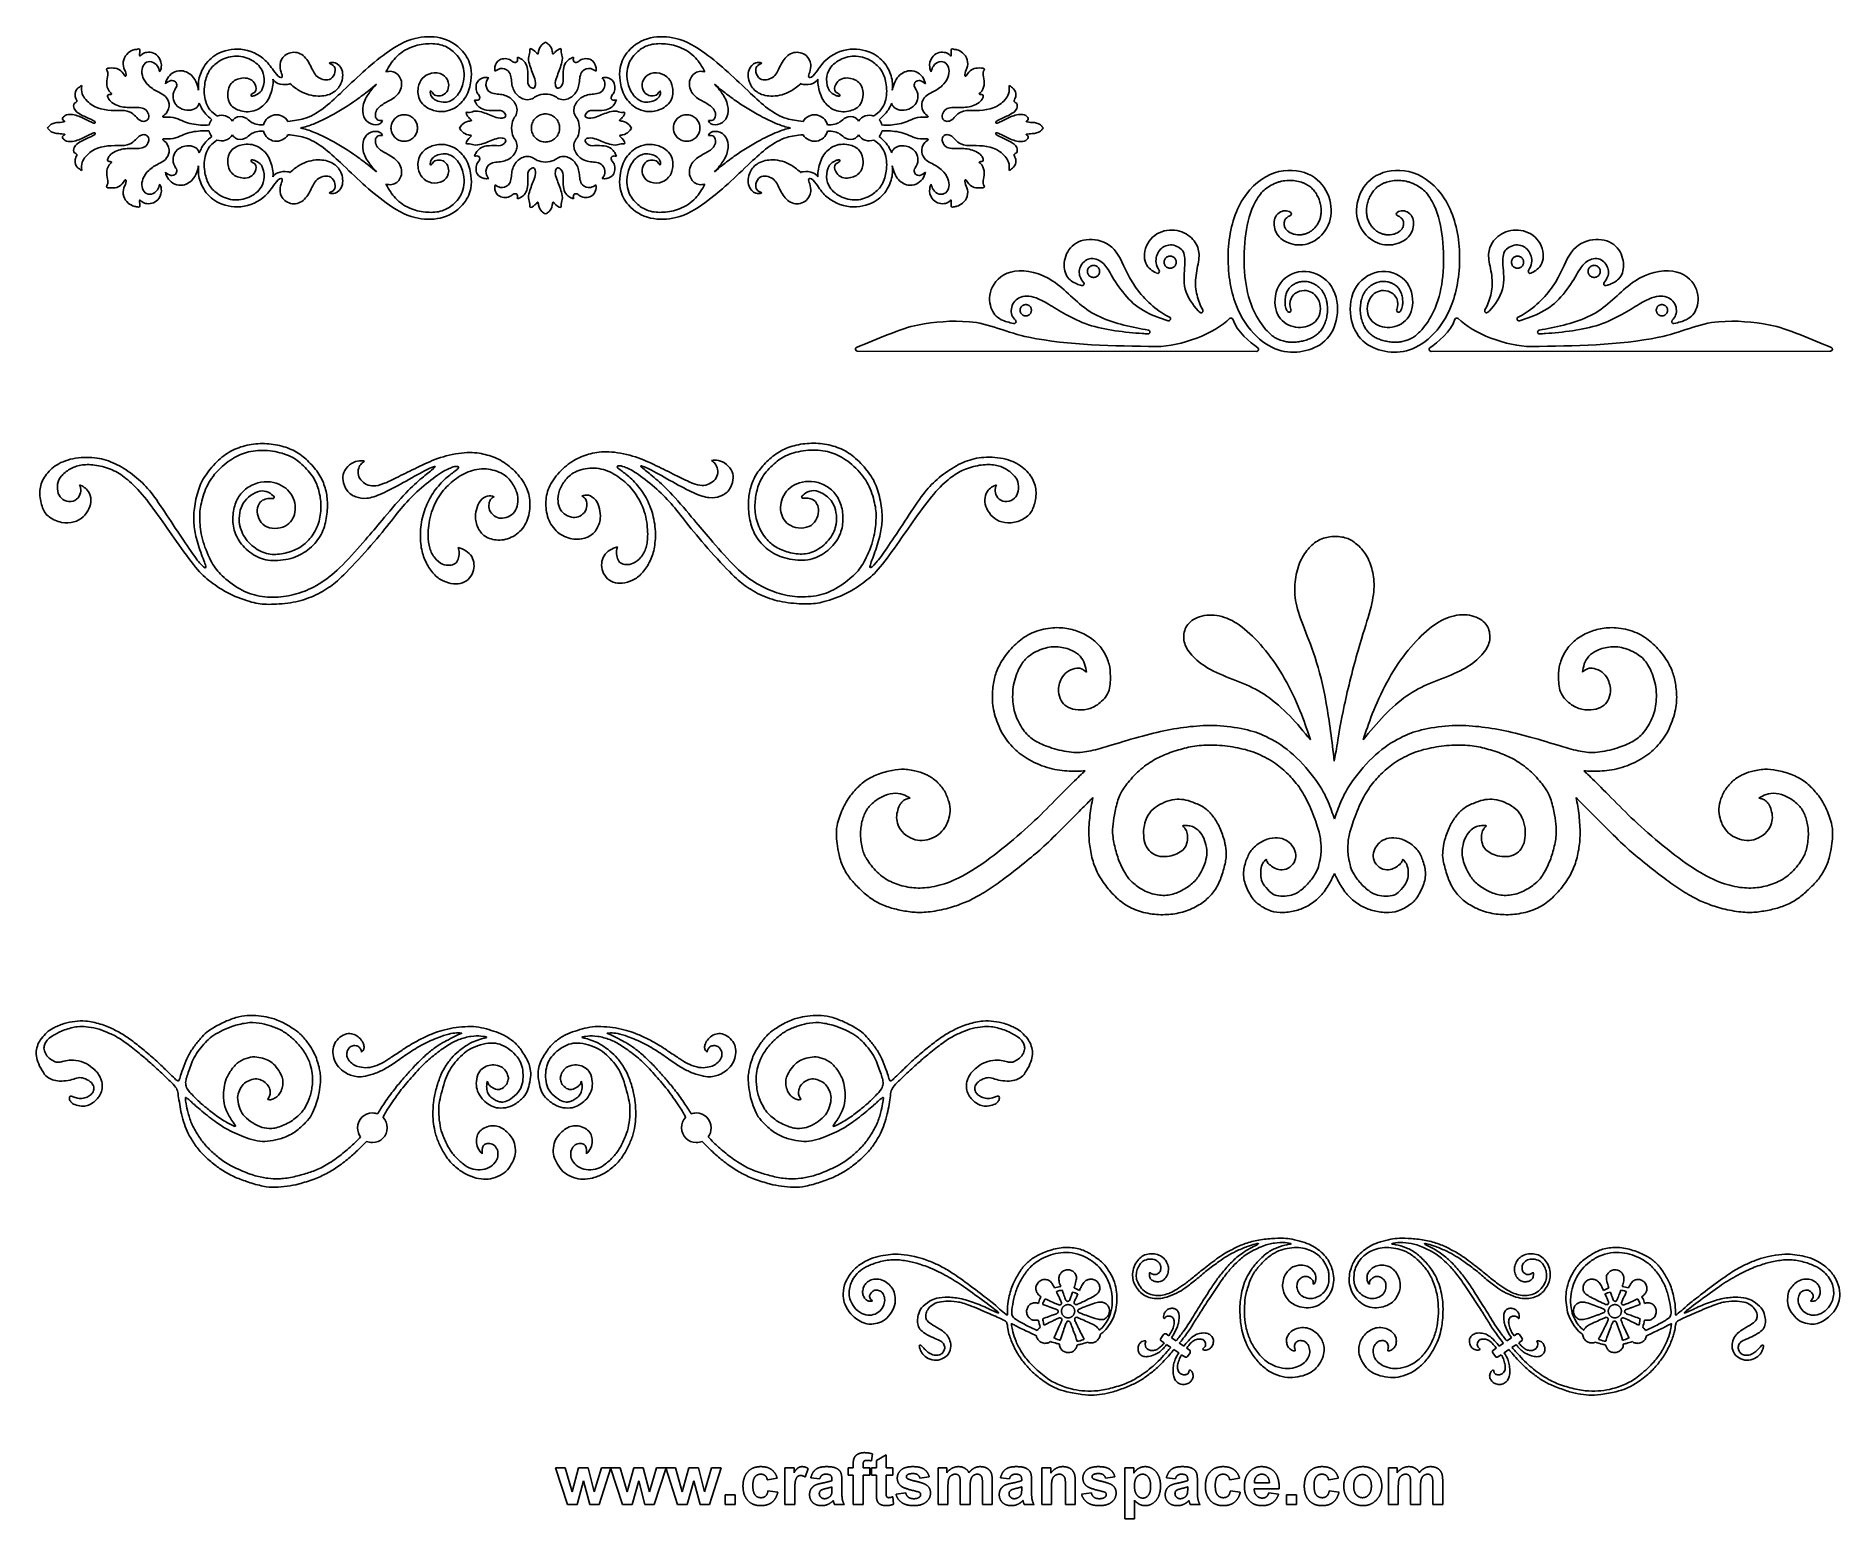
# Model space of a CAD drawing. Header units: millimetres. Extents: x -70 to 70, y -54 to 62.
import ezdxf

# ---------------------------------------------------------------- set-up
doc = ezdxf.new("R2010")
doc.units = ezdxf.units.MM
doc.header["$MEASUREMENT"] = 0
doc.layers.add('Default', color=18, linetype='Continuous')

msp = doc.modelspace()

# ---------------------------------------------------------------- linework, layer by layer
at = {"color": 5, "linetype": 'Continuous'}
for p, q in [((-6.31, 37.39), (24.83, 37.37)), ((69.56, 37.39), (38.42, 37.37)), ((17.56, -39.27), (17.36, -39.57)), ((45.31, -39.27), (45.52, -39.57)), ((19.14, -40.17), (18.8, -39.95)), ((19.43, -40.99), (19.63, -40.69)), ((43.44, -40.99), (43.24, -40.69)), ((43.73, -40.17), (44.07, -39.95)), ((18.97, -40.85), (19.23, -41.02)), ((43.9, -40.85), (43.64, -41.02))]:
    msp.add_line(p, q, dxfattribs=at)
for centre, radius, start, end in [((-55.87, 54.78), 1, 139.5741, 166.6021), ((-55.87, 54.78), 1, 32.1854, 110.9755), ((-51.59, 54.78), 1.03, 30.3586, 165.9451), ((-9.64, 54.78), 1.03, 14.0549, 149.6414), ((-5.37, 54.78), 1, 69.0245, 147.8146), ((-5.37, 54.78), 1, 13.3979, 40.4259), ((-55.87, 54.78), 1, 193.3979, 220.4259), ((-55.87, 54.78), 1, 249.0245, 327.8146), ((-51.59, 54.78), 1.03, 194.0549, 329.6414), ((-9.64, 54.78), 1.03, 210.3586, 345.9451), ((-5.37, 54.78), 1, 212.1854, 290.9755), ((-5.37, 54.78), 1, 319.5741, 346.6021), ((17.1, 43.6), 0.15, 244.3472, 30.4803), ((46.15, 43.6), 0.15, 149.5197, 295.6528), ((11.22, 42.64), 0.15, 254.0282, 39.2604), ((52.03, 42.64), 0.15, 140.7396, 285.9718), ((5.92, 39.69), 0.15, 258.0703, 43.9626), ((17.96, 39.9), 0.15, 253.0162, 63.3642), ((20.49, 40.53), 0.15, 225.7537, 30.5665), ((22.82, 39.82), 0.15, 16.8422, 135.6643), ((40.42, 39.82), 0.15, 44.3357, 163.1578), ((42.75, 40.53), 0.15, 149.4335, 314.2463), ((45.28, 39.9), 0.15, 116.6358, 286.9838), ((57.33, 39.69), 0.15, 136.0374, 281.9297), ((16.36, 38.88), 0.15, 266.5374, 80.6599), ((46.88, 38.88), 0.15, 99.3401, 273.4626), ((-6.31, 37.54), 0.15, 110.7677, 269.9668), ((24.83, 37.52), 0.15, 269.9668, 55.2719), ((38.42, 37.52), 0.15, 124.7281, 270.0332), ((69.56, 37.54), 0.15, 270.0332, 69.2323)]:
    msp.add_arc(centre, radius, start, end, dxfattribs=at)
for points, knots in [([(-43.05, 59.16), (-42.82, 59.58), (-42.37, 60.35), (-41.16, 61.16), (-39.87, 61.39), (-38.7, 61.34), (-37.72, 60.76), (-36.94, 59.73), (-36.91, 58.37), (-37.44, 57.24), (-38.34, 56.65), (-39.27, 56.92), (-39.59, 57.32), (-39.61, 57.67), (-39.5, 57.67), (-39.37, 57.32), (-38.86, 57.27), (-38.45, 57.37), (-38.15, 57.82), (-38.16, 58.48), (-38.62, 59.06), (-39.55, 59.14), (-40.27, 58.7), (-40.61, 57.92), (-40.53, 56.8), (-39.48, 56.09), (-38.54, 56.01), (-37.57, 56.32), (-36.69, 57.24), (-36.4, 58.37), (-36.36, 59.62), (-37.09, 61.04), (-38.72, 61.98), (-41.09, 61.89), (-43.73, 60.28), (-46.21, 57.82), (-48.74, 55.51), (-50.23, 55.35), (-50.7, 55.3)], [226.871881, 226.871881, 226.871881, 226.871881, 226.902687, 226.937741, 226.967287, 226.994176, 227.017537, 227.045057, 227.081468, 227.106472, 227.126325, 227.14907, 227.160033, 227.165641, 227.166405, 227.173686, 227.182603, 227.193054, 227.206316, 227.216362, 227.232687, 227.252927, 227.273415, 227.291936, 227.315287, 227.340805, 227.364488, 227.38311, 227.411261, 227.44294, 227.467762, 227.501053, 227.547477, 227.591232, 227.650526, 227.76119, 227.841549, 227.871881, 227.871881, 227.871881, 227.871881]), ([(-10.54, 55.3), (-11.01, 55.35), (-12.5, 55.51), (-15.03, 57.82), (-17.5, 60.28), (-20.15, 61.89), (-22.52, 61.98), (-24.15, 61.04), (-24.87, 59.62), (-24.83, 58.37), (-24.55, 57.24), (-23.67, 56.32), (-22.69, 56.01), (-21.75, 56.09), (-20.71, 56.8), (-20.63, 57.92), (-20.97, 58.7), (-21.69, 59.14), (-22.62, 59.06), (-23.08, 58.48), (-23.09, 57.82), (-22.78, 57.37), (-22.38, 57.27), (-21.87, 57.32), (-21.74, 57.67), (-21.63, 57.67), (-21.65, 57.32), (-21.97, 56.92), (-22.9, 56.65), (-23.79, 57.24), (-24.33, 58.37), (-24.3, 59.73), (-23.51, 60.76), (-22.54, 61.34), (-21.37, 61.39), (-20.08, 61.16), (-18.87, 60.35), (-18.42, 59.58), (-18.19, 59.16)], [258.372493, 258.372493, 258.372493, 258.372493, 258.402824, 258.483183, 258.593847, 258.653141, 258.696897, 258.74332, 258.776611, 258.801433, 258.833112, 258.861263, 258.879886, 258.903568, 258.929086, 258.952437, 258.970958, 258.991446, 259.011686, 259.028011, 259.038057, 259.051319, 259.061771, 259.070687, 259.077969, 259.078732, 259.08434, 259.095303, 259.118048, 259.137901, 259.162905, 259.199316, 259.226836, 259.250198, 259.277086, 259.306633, 259.341686, 259.372493, 259.372493, 259.372493, 259.372493]), ([(-60.69, 59.17), (-60.63, 59.29), (-60.5, 59.63), (-60.65, 60.26), (-61.15, 60.66), (-61.65, 60.72), (-62.02, 60.6), (-62.27, 60.32), (-62.25, 60.6), (-62.24, 60.73), (-62.25, 60.97), (-62.49, 60.91), (-62.77, 60.89), (-63.21, 60.63), (-63.56, 60.14), (-63.55, 59.43), (-63.28, 59.1), (-63.35, 58.72), (-63.59, 59.16), (-63.91, 59.42), (-64.34, 59.48), (-64.92, 59.44), (-64.7, 59.12), (-64.78, 58.7), (-64.86, 58.14), (-64.69, 57.64), (-64.41, 57.46), (-64.52, 57.37), (-64.81, 57.42), (-64.69, 57.02), (-64.4, 56.71), (-63.75, 56.41), (-62.85, 56.34), (-61.91, 56.43), (-61.54, 55.91), (-61.53, 55.47), (-61.86, 55.26), (-62.26, 55.35), (-62.56, 55.7), (-63.11, 56.17), (-64.33, 56.13), (-65.76, 56.19), (-66.81, 57.34), (-66.78, 57.84), (-66.77, 58.1)], [191.419107, 191.419107, 191.419107, 191.419107, 191.436733, 191.473542, 191.499525, 191.524055, 191.541903, 191.551364, 191.55875, 191.570841, 191.57759, 191.58464, 191.597185, 191.62122, 191.651863, 191.683116, 191.708817, 191.714981, 191.728275, 191.754654, 191.781101, 191.799576, 191.805582, 191.826777, 191.858688, 191.889478, 191.894469, 191.899133, 191.91011, 191.9198, 191.939981, 191.9663, 192.017949, 192.064203, 192.088565, 192.106773, 192.121299, 192.137306, 192.161596, 192.185837, 192.230329, 192.334303, 192.385761, 192.419107, 192.419107, 192.419107, 192.419107]), ([(-47.48, 59.83), (-47.34, 59.78), (-47.02, 59.61), (-46.99, 59.08), (-47.35, 58.4), (-48.48, 58.62), (-48.87, 59.56), (-49.31, 60.34), (-50.12, 60.79), (-50.98, 60.56), (-51.37, 59.85), (-51.27, 59.2), (-51.08, 58.76), (-51.34, 58.66), (-51.86, 59.3), (-52.56, 60.35), (-54.27, 61.14), (-56.24, 60.72), (-57.29, 59.66), (-57.69, 58.56), (-57.68, 57.98), (-57.66, 57.73)], [184.71664, 184.71664, 184.71664, 184.71664, 184.740521, 184.766404, 184.802595, 184.858103, 184.914672, 184.978502, 185.007693, 185.065163, 185.111172, 185.14064, 185.161432, 185.172549, 185.213232, 185.282228, 185.406049, 185.516719, 185.604469, 185.675505, 185.71664, 185.71664, 185.71664, 185.71664]), ([(-32.81, 60.31), (-32.7, 60.26), (-32.49, 60.17), (-32.14, 59.88), (-31.97, 59.3), (-31.99, 58.67), (-32.01, 58.06), (-31.49, 57.79), (-31.33, 58.28), (-31.55, 58.92), (-31.85, 59.6), (-32, 60.33), (-31.8, 60.66), (-31.88, 61.07), (-31.42, 60.8), (-31.28, 60.58), (-31.19, 60.52), (-31.15, 60.95), (-30.96, 61.23), (-30.73, 61.42), (-30.62, 61.48)], [17, 17, 17, 17, 17.038899, 17.093834, 17.167145, 17.262326, 17.339562, 17.376005, 17.414133, 17.489487, 17.626617, 17.702045, 17.761923, 17.770231, 17.814818, 17.842548, 17.852587, 17.88468, 17.9551, 18, 18, 18, 18]), ([(-30.62, 61.48), (-30.5, 61.42), (-30.28, 61.23), (-30.09, 60.95), (-30.05, 60.52), (-29.96, 60.58), (-29.82, 60.8), (-29.35, 61.07), (-29.43, 60.66), (-29.24, 60.33), (-29.39, 59.6), (-29.69, 58.92), (-29.91, 58.28), (-29.74, 57.79), (-29.23, 58.06), (-29.25, 58.67), (-29.26, 59.3), (-29.1, 59.88), (-28.75, 60.17), (-28.53, 60.26), (-28.43, 60.31)], [18, 18, 18, 18, 18.0449, 18.11532, 18.147413, 18.157452, 18.185182, 18.229769, 18.238077, 18.297955, 18.373383, 18.510513, 18.585867, 18.623995, 18.660438, 18.737674, 18.832855, 18.906166, 18.961101, 19, 19, 19, 19]), ([(-3.58, 57.73), (-3.56, 57.98), (-3.54, 58.56), (-3.94, 59.66), (-4.99, 60.72), (-6.96, 61.14), (-8.68, 60.35), (-9.38, 59.3), (-9.89, 58.66), (-10.16, 58.76), (-9.97, 59.2), (-9.87, 59.85), (-10.26, 60.56), (-11.12, 60.79), (-11.93, 60.34), (-12.36, 59.56), (-12.76, 58.62), (-13.88, 58.4), (-14.25, 59.08), (-14.21, 59.61), (-13.9, 59.78), (-13.76, 59.83)], [239.622187, 239.622187, 239.622187, 239.622187, 239.663322, 239.734357, 239.822108, 239.932778, 240.056599, 240.125594, 240.166278, 240.177395, 240.198187, 240.227655, 240.273663, 240.331134, 240.360325, 240.424155, 240.480723, 240.536231, 240.572423, 240.598306, 240.622187, 240.622187, 240.622187, 240.622187]), ([(5.53, 58.1), (5.54, 57.84), (5.57, 57.34), (4.53, 56.19), (3.09, 56.13), (1.88, 56.17), (1.32, 55.7), (1.03, 55.35), (0.62, 55.26), (0.3, 55.47), (0.3, 55.91), (0.67, 56.43), (1.62, 56.34), (2.51, 56.41), (3.17, 56.71), (3.45, 57.02), (3.57, 57.42), (3.28, 57.37), (3.17, 57.46), (3.45, 57.64), (3.63, 58.14), (3.54, 58.7), (3.46, 59.12), (3.68, 59.44), (3.11, 59.48), (2.68, 59.42), (2.36, 59.16), (2.11, 58.72), (2.05, 59.1), (2.31, 59.43), (2.32, 60.14), (1.97, 60.63), (1.53, 60.89), (1.26, 60.91), (1.02, 60.97), (1, 60.73), (1.01, 60.6), (1.03, 60.32), (0.79, 60.6), (0.41, 60.72), (-0.09, 60.66), (-0.58, 60.26), (-0.73, 59.63), (-0.61, 59.29), (-0.55, 59.17)], [293.825266, 293.825266, 293.825266, 293.825266, 293.858613, 293.91007, 294.014045, 294.058537, 294.082778, 294.107067, 294.123074, 294.137601, 294.155808, 294.18017, 294.226424, 294.278073, 294.304392, 294.324573, 294.334263, 294.34524, 294.349905, 294.354896, 294.385685, 294.417597, 294.438791, 294.444797, 294.463272, 294.489719, 294.516098, 294.529393, 294.535556, 294.561257, 294.59251, 294.623153, 294.647189, 294.659733, 294.666784, 294.673532, 294.685623, 294.69301, 294.70247, 294.720318, 294.744848, 294.770831, 294.80764, 294.825266, 294.825266, 294.825266, 294.825266]), ([(-56.84, 55.02), (-57.05, 55), (-57.57, 55), (-58.81, 55.15), (-59.45, 55.69), (-60.42, 55.62), (-60.49, 55.71), (-60.04, 55.94), (-59.87, 56.7), (-60.23, 57.3), (-60.85, 57.61), (-61.53, 57.98), (-62.03, 58.65), (-62.13, 59.34), (-61.88, 59.91), (-61.29, 60.02), (-60.83, 59.65), (-60.73, 59.34), (-60.69, 59.17)], [190.419107, 190.419107, 190.419107, 190.419107, 190.469369, 190.601071, 190.741507, 190.768442, 190.773854, 190.810136, 190.872604, 190.930552, 190.991933, 191.086743, 191.161226, 191.219779, 191.268997, 191.318627, 191.372847, 191.419107, 191.419107, 191.419107, 191.419107]), ([(-57.66, 57.73), (-57.69, 57.85), (-57.77, 58.17), (-58.04, 58.83), (-58.75, 59.3), (-59.53, 59.22), (-60.06, 58.8), (-60.19, 58.43), (-60.25, 58.22)], [185.71664, 185.71664, 185.71664, 185.71664, 185.808665, 185.987306, 186.238083, 186.404216, 186.563486, 186.71664, 186.71664, 186.71664, 186.71664]), ([(-56.23, 55.72), (-56.43, 55.88), (-56.82, 56.16), (-57.22, 57.03), (-57.26, 58.04), (-56.94, 59.22), (-56.15, 60.01), (-55.03, 60.49), (-53.71, 60.28), (-52.76, 59.56), (-52.46, 58.58), (-52.67, 57.67), (-53.08, 57.38), (-53.54, 57.22), (-53.59, 57.43), (-53.09, 57.58), (-53.19, 58.22), (-53.62, 58.63), (-54.28, 58.74), (-55.17, 58.42), (-55.48, 57.46), (-55.22, 56.44), (-54.16, 55.98), (-53.11, 56.08), (-52.18, 56.89), (-51.91, 57.83), (-51.83, 58.36), (-51.86, 58.59)], [181.71664, 181.71664, 181.71664, 181.71664, 181.750678, 181.783985, 181.846708, 181.894882, 181.941715, 182.002828, 182.06535, 182.123072, 182.163696, 182.208857, 182.241607, 182.251604, 182.255689, 182.271991, 182.297932, 182.322319, 182.348871, 182.39347, 182.440261, 182.482968, 182.527983, 182.585839, 182.631072, 182.687243, 182.71664, 182.71664, 182.71664, 182.71664]), ([(-50.55, 58.25), (-50.19, 57.96), (-49.64, 57.52), (-48.44, 57.16), (-47.18, 57.41), (-46.48, 58.19), (-46.32, 59.28), (-46.9, 59.9), (-47.32, 59.92), (-47.48, 59.83)], [183.71664, 183.71664, 183.71664, 183.71664, 183.847284, 184.056088, 184.224907, 184.371686, 184.528816, 184.646653, 184.71664, 184.71664, 184.71664, 184.71664]), ([(-43.33, 55.36), (-43.48, 55.35), (-43.76, 55.38), (-43.92, 55.79), (-43.81, 56.2), (-43.38, 56.62), (-42.67, 56.94), (-41.84, 57.56), (-41.75, 58.68), (-42.47, 59.26), (-42.89, 59.19), (-43.05, 59.16)], [225.871881, 225.871881, 225.871881, 225.871881, 225.943855, 225.9989, 226.073829, 226.15065, 226.29809, 226.478425, 226.651395, 226.795212, 226.871881, 226.871881, 226.871881, 226.871881]), ([(-34.54, 59.2), (-34.57, 59.33), (-34.59, 59.65), (-34.3, 60.12), (-33.77, 60.22), (-33.35, 60.14), (-33.06, 59.83), (-32.75, 59.97), (-32.79, 60.2), (-32.81, 60.31)], [16, 16, 16, 16, 16.147375, 16.413945, 16.577134, 16.733117, 16.831989, 16.900985, 17, 17, 17, 17]), ([(-30.62, 57.42), (-30.88, 57.41), (-31.29, 57.35), (-31.62, 57.03), (-32.26, 56.93), (-33.01, 57.42), (-33.3, 58.22), (-33.28, 59.23), (-34.1, 59.52), (-34.45, 59.28), (-34.54, 59.2)], [21, 21, 21, 21, 21.126109, 21.230802, 21.335022, 21.49008, 21.656073, 21.816909, 21.923599, 22, 22, 22, 22]), ([(-26.69, 59.2), (-26.78, 59.28), (-27.14, 59.52), (-27.96, 59.23), (-27.94, 58.22), (-28.23, 57.42), (-28.97, 56.93), (-29.62, 57.03), (-29.94, 57.35), (-30.35, 57.41), (-30.62, 57.42)], [20, 20, 20, 20, 20.076401, 20.183091, 20.343927, 20.50992, 20.664978, 20.769198, 20.873891, 21, 21, 21, 21]), ([(-28.43, 60.31), (-28.44, 60.2), (-28.49, 59.97), (-28.18, 59.83), (-27.89, 60.14), (-27.47, 60.22), (-26.94, 60.12), (-26.65, 59.65), (-26.67, 59.33), (-26.69, 59.2)], [19, 19, 19, 19, 19.099015, 19.168011, 19.266883, 19.422866, 19.586055, 19.852625, 20, 20, 20, 20]), ([(-18.19, 59.16), (-18.35, 59.19), (-18.76, 59.26), (-19.48, 58.68), (-19.39, 57.56), (-18.57, 56.94), (-17.86, 56.62), (-17.42, 56.2), (-17.31, 55.79), (-17.48, 55.38), (-17.75, 55.35), (-17.91, 55.36)], [259.372493, 259.372493, 259.372493, 259.372493, 259.449162, 259.592978, 259.765948, 259.946284, 260.093724, 260.170545, 260.245473, 260.300518, 260.372493, 260.372493, 260.372493, 260.372493]), ([(-13.76, 59.83), (-13.92, 59.92), (-14.34, 59.9), (-14.91, 59.28), (-14.76, 58.19), (-14.05, 57.41), (-12.8, 57.16), (-11.59, 57.52), (-11.05, 57.96), (-10.69, 58.25)], [240.622187, 240.622187, 240.622187, 240.622187, 240.692174, 240.810011, 240.96714, 241.113919, 241.282738, 241.491543, 241.622187, 241.622187, 241.622187, 241.622187]), ([(-9.38, 58.59), (-9.4, 58.36), (-9.33, 57.83), (-9.05, 56.89), (-8.13, 56.08), (-7.08, 55.98), (-6.02, 56.44), (-5.76, 57.46), (-6.06, 58.42), (-6.96, 58.74), (-7.61, 58.63), (-8.05, 58.22), (-8.15, 57.58), (-7.65, 57.43), (-7.69, 57.22), (-8.16, 57.38), (-8.57, 57.67), (-8.78, 58.58), (-8.48, 59.56), (-7.52, 60.28), (-6.21, 60.49), (-5.09, 60.01), (-4.29, 59.22), (-3.98, 58.04), (-4.01, 57.03), (-4.42, 56.16), (-4.81, 55.88), (-5.01, 55.72)], [242.622187, 242.622187, 242.622187, 242.622187, 242.651584, 242.707754, 242.752988, 242.810844, 242.855859, 242.898566, 242.945356, 242.989956, 243.016508, 243.040894, 243.066835, 243.083138, 243.087223, 243.097219, 243.12997, 243.175131, 243.215755, 243.273477, 243.335998, 243.397112, 243.443944, 243.492119, 243.554841, 243.588149, 243.622187, 243.622187, 243.622187, 243.622187]), ([(-0.55, 59.17), (-0.51, 59.34), (-0.41, 59.65), (0.05, 60.02), (0.64, 59.91), (0.89, 59.34), (0.79, 58.65), (0.29, 57.98), (-0.38, 57.61), (-1.01, 57.3), (-1.37, 56.7), (-1.2, 55.94), (-0.75, 55.71), (-0.82, 55.62), (-1.79, 55.69), (-2.43, 55.15), (-3.67, 55), (-4.19, 55), (-4.39, 55.02)], [294.825266, 294.825266, 294.825266, 294.825266, 294.871526, 294.925747, 294.975376, 295.024594, 295.083148, 295.15763, 295.25244, 295.313821, 295.37177, 295.434237, 295.47052, 295.475932, 295.502867, 295.643302, 295.775004, 295.825266, 295.825266, 295.825266, 295.825266]), ([(-0.99, 58.22), (-1.05, 58.43), (-1.18, 58.8), (-1.71, 59.22), (-2.49, 59.3), (-3.2, 58.83), (-3.47, 58.17), (-3.55, 57.85), (-3.58, 57.73)], [238.622187, 238.622187, 238.622187, 238.622187, 238.775341, 238.934611, 239.100744, 239.351521, 239.530162, 239.622187, 239.622187, 239.622187, 239.622187]), ([(-66.77, 58.1), (-66.9, 58.01), (-67.17, 57.87), (-67.35, 57.4), (-67.21, 57.05), (-67.11, 56.82), (-67.45, 56.71), (-67.38, 56.15), (-66.74, 55.75), (-66.28, 55.57), (-65.72, 55.31), (-65.71, 55.11), (-66.16, 55.28), (-66.7, 55.58), (-67.45, 55.89), (-68.02, 55.81), (-68.28, 55.6), (-68.26, 55.4), (-68.14, 55.33), (-68.05, 55.29), (-68.34, 55.22), (-68.66, 55.22), (-68.98, 55.17), (-69.27, 55), (-69.38, 54.84), (-69.45, 54.78)], [192.419107, 192.419107, 192.419107, 192.419107, 192.470089, 192.532015, 192.572021, 192.589175, 192.613517, 192.657646, 192.730672, 192.848581, 192.890428, 192.899167, 192.942455, 193.02384, 193.133057, 193.186212, 193.223085, 193.24017, 193.250204, 193.254665, 193.266295, 193.309944, 193.353246, 193.389014, 193.419107, 193.419107, 193.419107, 193.419107]), ([(-60.25, 58.22), (-60.12, 58.35), (-59.89, 58.53), (-59.42, 58.45), (-59.31, 58.04), (-59.61, 57.69), (-59.71, 57.15), (-59.44, 56.49), (-58.82, 56.15), (-58.15, 56.15), (-57.72, 56.41), (-57.64, 56.62), (-57.61, 56.72)], [186.71664, 186.71664, 186.71664, 186.71664, 186.819607, 186.894086, 186.962443, 187.032525, 187.164176, 187.277068, 187.441512, 187.569629, 187.662134, 187.71664, 187.71664, 187.71664, 187.71664]), ([(-51.86, 58.59), (-51.8, 58.46), (-51.47, 58.18), (-50.8, 58.15), (-50.44, 58.23), (-50.55, 58.25)], [182.71664, 182.71664, 182.71664, 182.71664, 183.048947, 183.469781, 183.71664, 183.71664, 183.71664, 183.71664]), ([(-49.72, 54.78), (-49.35, 54.86), (-48.55, 55.12), (-47.1, 55.85), (-45.65, 56.72), (-44.51, 57.62), (-44.01, 58.01), (-43.79, 58.2)], [223.871881, 223.871881, 223.871881, 223.871881, 224.020167, 224.23422, 224.587435, 224.761048, 224.871881, 224.871881, 224.871881, 224.871881]), ([(-43.79, 58.2), (-44.02, 57.96), (-44.42, 57.5), (-44.9, 56.62), (-44.87, 55.65), (-44.37, 55.05), (-43.55, 55), (-43.38, 55.26), (-43.33, 55.36)], [224.871881, 224.871881, 224.871881, 224.871881, 225.069547, 225.299984, 225.496696, 225.669768, 225.805445, 225.871881, 225.871881, 225.871881, 225.871881]), ([(-36.15, 56.97), (-36.04, 56.95), (-35.81, 56.91), (-35.68, 57.21), (-35.98, 57.5), (-36.06, 57.92), (-35.96, 58.46), (-35.5, 58.75), (-35.17, 58.72), (-35.04, 58.7)], [19, 19, 19, 19, 19.099015, 19.168011, 19.266883, 19.422866, 19.586055, 19.852625, 20, 20, 20, 20]), ([(-35.04, 58.7), (-35.12, 58.61), (-35.36, 58.26), (-35.07, 57.43), (-34.06, 57.45), (-33.27, 57.17), (-32.77, 56.42), (-32.88, 55.77), (-33.19, 55.45), (-33.25, 55.04), (-33.26, 54.78)], [20, 20, 20, 20, 20.076401, 20.183091, 20.343927, 20.50992, 20.664978, 20.769198, 20.873891, 21, 21, 21, 21]), ([(-27.97, 54.78), (-27.99, 55.04), (-28.05, 55.45), (-28.36, 55.77), (-28.47, 56.42), (-27.97, 57.17), (-27.17, 57.45), (-26.17, 57.43), (-25.88, 58.26), (-26.12, 58.61), (-26.2, 58.7)], [21, 21, 21, 21, 21.126109, 21.230802, 21.335022, 21.49008, 21.656073, 21.816909, 21.923599, 22, 22, 22, 22]), ([(-26.2, 58.7), (-26.07, 58.72), (-25.74, 58.75), (-25.28, 58.46), (-25.17, 57.92), (-25.25, 57.5), (-25.56, 57.21), (-25.43, 56.91), (-25.2, 56.95), (-25.09, 56.97)], [16, 16, 16, 16, 16.147375, 16.413945, 16.577134, 16.733117, 16.831989, 16.900985, 17, 17, 17, 17]), ([(-17.91, 55.36), (-17.86, 55.26), (-17.69, 55), (-16.87, 55.05), (-16.37, 55.65), (-16.34, 56.62), (-16.82, 57.5), (-17.22, 57.96), (-17.45, 58.2)], [260.372493, 260.372493, 260.372493, 260.372493, 260.438929, 260.574605, 260.747677, 260.94439, 261.174827, 261.372493, 261.372493, 261.372493, 261.372493]), ([(-17.45, 58.2), (-17.23, 58.01), (-16.73, 57.62), (-15.59, 56.72), (-14.14, 55.85), (-12.68, 55.12), (-11.89, 54.86), (-11.52, 54.78)], [261.372493, 261.372493, 261.372493, 261.372493, 261.483325, 261.656938, 262.010154, 262.224206, 262.372493, 262.372493, 262.372493, 262.372493]), ([(-10.69, 58.25), (-10.8, 58.23), (-10.43, 58.15), (-9.77, 58.18), (-9.44, 58.46), (-9.38, 58.59)], [241.622187, 241.622187, 241.622187, 241.622187, 241.869046, 242.28988, 242.622187, 242.622187, 242.622187, 242.622187]), ([(-3.63, 56.72), (-3.6, 56.62), (-3.52, 56.41), (-3.09, 56.15), (-2.42, 56.15), (-1.8, 56.49), (-1.52, 57.15), (-1.63, 57.69), (-1.92, 58.04), (-1.82, 58.45), (-1.35, 58.53), (-1.12, 58.35), (-0.99, 58.22)], [237.622187, 237.622187, 237.622187, 237.622187, 237.676693, 237.769198, 237.897315, 238.061759, 238.17465, 238.306302, 238.376384, 238.444741, 238.51922, 238.622187, 238.622187, 238.622187, 238.622187]), ([(8.22, 54.78), (8.14, 54.84), (8.03, 55), (7.74, 55.17), (7.42, 55.22), (7.11, 55.22), (6.81, 55.29), (6.91, 55.33), (7.02, 55.4), (7.04, 55.6), (6.79, 55.81), (6.21, 55.89), (5.46, 55.58), (4.93, 55.28), (4.47, 55.11), (4.49, 55.31), (5.04, 55.57), (5.5, 55.75), (6.14, 56.15), (6.21, 56.71), (5.87, 56.82), (5.98, 57.05), (6.12, 57.4), (5.93, 57.87), (5.66, 58.01), (5.53, 58.1)], [292.825266, 292.825266, 292.825266, 292.825266, 292.855359, 292.891127, 292.934429, 292.978078, 292.989708, 292.99417, 293.004203, 293.021288, 293.058161, 293.111316, 293.220534, 293.301918, 293.345207, 293.353945, 293.395793, 293.513701, 293.586727, 293.630856, 293.655198, 293.672352, 293.712358, 293.774284, 293.825266, 293.825266, 293.825266, 293.825266]), ([(-57.61, 56.72), (-57.53, 56.57), (-57.44, 56.29), (-57.08, 55.83), (-56.81, 55.59), (-56.63, 55.43)], [187.71664, 187.71664, 187.71664, 187.71664, 187.990545, 188.340068, 188.71664, 188.71664, 188.71664, 188.71664]), ([(-37.32, 54.78), (-37.26, 54.89), (-37.07, 55.12), (-36.79, 55.31), (-36.36, 55.34), (-36.42, 55.44), (-36.64, 55.58), (-36.91, 56.04), (-36.5, 55.96), (-36.17, 56.16), (-35.44, 56.01), (-34.76, 55.71), (-34.12, 55.48), (-33.63, 55.65), (-33.9, 56.17), (-34.51, 56.15), (-35.15, 56.13), (-35.72, 56.3), (-36.02, 56.65), (-36.11, 56.86), (-36.15, 56.97)], [18, 18, 18, 18, 18.0449, 18.11532, 18.147413, 18.157452, 18.185182, 18.229769, 18.238077, 18.297955, 18.373383, 18.510513, 18.585867, 18.623995, 18.660438, 18.737674, 18.832855, 18.906166, 18.961101, 19, 19, 19, 19]), ([(-25.09, 56.97), (-25.13, 56.86), (-25.22, 56.65), (-25.52, 56.3), (-26.09, 56.13), (-26.72, 56.15), (-27.34, 56.17), (-27.61, 55.65), (-27.11, 55.48), (-26.48, 55.71), (-25.8, 56.01), (-25.07, 56.16), (-24.74, 55.96), (-24.33, 56.04), (-24.59, 55.58), (-24.81, 55.44), (-24.88, 55.34), (-24.44, 55.31), (-24.17, 55.12), (-23.98, 54.89), (-23.92, 54.78)], [17, 17, 17, 17, 17.038899, 17.093834, 17.167145, 17.262326, 17.339562, 17.376005, 17.414133, 17.489487, 17.626617, 17.702045, 17.761923, 17.770231, 17.814818, 17.842548, 17.852587, 17.88468, 17.9551, 18, 18, 18, 18]), ([(-4.61, 55.43), (-4.43, 55.59), (-4.16, 55.83), (-3.8, 56.29), (-3.7, 56.57), (-3.63, 56.72)], [297.527733, 297.527733, 297.527733, 297.527733, 297.904305, 298.253829, 298.527733, 298.527733, 298.527733, 298.527733]), ([(-52.6, 55.03), (-52.82, 55.01), (-53.12, 55.04), (-53.61, 55.23), (-54.07, 55.73), (-54.74, 55.68), (-54.93, 55.46), (-55.02, 55.32)], [236.659286, 236.659286, 236.659286, 236.659286, 236.879515, 237.044061, 237.231673, 237.524999, 237.659286, 237.659286, 237.659286, 237.659286]), ([(-6.22, 55.32), (-6.3, 55.46), (-6.5, 55.68), (-7.17, 55.73), (-7.63, 55.23), (-8.12, 55.04), (-8.42, 55.01), (-8.64, 55.03)], [248.585088, 248.585088, 248.585088, 248.585088, 248.719374, 249.0127, 249.200312, 249.364858, 249.585088, 249.585088, 249.585088, 249.585088]), ([(-69.45, 54.78), (-69.38, 54.73), (-69.27, 54.56), (-68.98, 54.4), (-68.66, 54.34), (-68.34, 54.34), (-68.05, 54.28), (-68.14, 54.23), (-68.26, 54.17), (-68.28, 53.97), (-68.02, 53.75), (-67.45, 53.67), (-66.7, 53.99), (-66.16, 54.28), (-65.71, 54.46), (-65.72, 54.26), (-66.28, 54), (-66.74, 53.81), (-67.38, 53.41), (-67.45, 52.85), (-67.11, 52.75), (-67.21, 52.52), (-67.35, 52.17), (-67.17, 51.69), (-66.9, 51.56), (-66.77, 51.47)], [193.419107, 193.419107, 193.419107, 193.419107, 193.4492, 193.484968, 193.52827, 193.571919, 193.58355, 193.588011, 193.598045, 193.61513, 193.652003, 193.705158, 193.814375, 193.895759, 193.939048, 193.947786, 193.989634, 194.107543, 194.180568, 194.224697, 194.249039, 194.266194, 194.3062, 194.368126, 194.419107, 194.419107, 194.419107, 194.419107]), ([(-66.77, 51.47), (-66.78, 51.72), (-66.81, 52.22), (-65.76, 53.37), (-64.33, 53.43), (-63.11, 53.4), (-62.56, 53.86), (-62.26, 54.21), (-61.86, 54.31), (-61.53, 54.1), (-61.54, 53.66), (-61.91, 53.14), (-62.85, 53.22), (-63.75, 53.15), (-64.4, 52.86), (-64.69, 52.55), (-64.81, 52.15), (-64.52, 52.19), (-64.41, 52.11), (-64.69, 51.92), (-64.86, 51.42), (-64.78, 50.87), (-64.7, 50.45), (-64.92, 50.13), (-64.34, 50.09), (-63.91, 50.15), (-63.59, 50.41), (-63.35, 50.85), (-63.28, 50.47), (-63.55, 50.13), (-63.56, 49.42), (-63.21, 48.94), (-62.77, 48.68), (-62.49, 48.65), (-62.25, 48.6), (-62.24, 48.83), (-62.25, 48.97), (-62.27, 49.24), (-62.02, 48.96), (-61.65, 48.85), (-61.15, 48.91), (-60.65, 49.31), (-60.5, 49.94), (-60.63, 50.27), (-60.69, 50.4)], [194.419107, 194.419107, 194.419107, 194.419107, 194.452454, 194.503912, 194.607886, 194.652378, 194.676619, 194.700909, 194.716916, 194.731442, 194.74965, 194.774011, 194.820266, 194.871915, 194.898233, 194.918414, 194.928104, 194.939082, 194.943746, 194.948737, 194.979527, 195.011438, 195.032633, 195.038639, 195.057114, 195.083561, 195.109939, 195.123234, 195.129398, 195.155099, 195.186352, 195.216995, 195.24103, 195.253574, 195.260625, 195.267373, 195.279465, 195.286851, 195.296312, 195.31416, 195.33869, 195.364672, 195.401482, 195.419107, 195.419107, 195.419107, 195.419107]), ([(-60.69, 50.4), (-60.73, 50.23), (-60.83, 49.92), (-61.29, 49.55), (-61.88, 49.66), (-62.13, 50.22), (-62.03, 50.91), (-61.53, 51.58), (-60.85, 51.96), (-60.23, 52.27), (-59.87, 52.87), (-60.04, 53.62), (-60.49, 53.85), (-60.42, 53.95), (-59.45, 53.88), (-58.81, 54.42), (-57.57, 54.57), (-57.05, 54.56), (-56.84, 54.55)], [195.419107, 195.419107, 195.419107, 195.419107, 195.465367, 195.519588, 195.569217, 195.618436, 195.676989, 195.751471, 195.846282, 195.907663, 195.965611, 196.028079, 196.064361, 196.069773, 196.096708, 196.237144, 196.368846, 196.419107, 196.419107, 196.419107, 196.419107]), ([(-56.63, 54.13), (-56.81, 53.97), (-57.08, 53.73), (-57.44, 53.27), (-57.53, 52.99), (-57.61, 52.85)], [198.121575, 198.121575, 198.121575, 198.121575, 198.498147, 198.84767, 199.121575, 199.121575, 199.121575, 199.121575]), ([(-51.86, 50.98), (-51.83, 51.21), (-51.91, 51.73), (-52.18, 52.68), (-53.11, 53.49), (-54.16, 53.59), (-55.22, 53.12), (-55.48, 52.1), (-55.17, 51.15), (-54.28, 50.82), (-53.62, 50.93), (-53.19, 51.35), (-53.09, 51.99), (-53.59, 52.14), (-53.54, 52.34), (-53.08, 52.19), (-52.67, 51.89), (-52.46, 50.98), (-52.76, 50.01), (-53.71, 49.28), (-55.03, 49.07), (-56.15, 49.55), (-56.94, 50.35), (-57.26, 51.53), (-57.22, 52.54), (-56.82, 53.4), (-56.43, 53.69), (-56.23, 53.84)], [204.121575, 204.121575, 204.121575, 204.121575, 204.150972, 204.207142, 204.252376, 204.310232, 204.355247, 204.397954, 204.444744, 204.489344, 204.515896, 204.540282, 204.566223, 204.582526, 204.586611, 204.596607, 204.629358, 204.674519, 204.715143, 204.772865, 204.835387, 204.8965, 204.943332, 204.991507, 205.05423, 205.087537, 205.121575, 205.121575, 205.121575, 205.121575]), ([(-55.02, 54.25), (-54.93, 54.11), (-54.74, 53.89), (-54.07, 53.83), (-53.61, 54.34), (-53.12, 54.52), (-52.82, 54.55), (-52.6, 54.53)], [210.084476, 210.084476, 210.084476, 210.084476, 210.218762, 210.512088, 210.6997, 210.864246, 211.084476, 211.084476, 211.084476, 211.084476]), ([(-50.7, 54.26), (-50.23, 54.21), (-48.74, 54.05), (-46.21, 51.75), (-43.73, 49.29), (-41.09, 47.68), (-38.72, 47.59), (-37.09, 48.53), (-36.36, 49.94), (-36.4, 51.19), (-36.69, 52.32), (-37.57, 53.25), (-38.54, 53.55), (-39.48, 53.48), (-40.53, 52.77), (-40.61, 51.64), (-40.27, 50.87), (-39.55, 50.43), (-38.62, 50.51), (-38.16, 51.09), (-38.15, 51.74), (-38.45, 52.2), (-38.86, 52.3), (-39.37, 52.25), (-39.5, 51.9), (-39.61, 51.9), (-39.59, 52.24), (-39.27, 52.65), (-38.34, 52.91), (-37.44, 52.32), (-36.91, 51.2), (-36.94, 49.83), (-37.72, 48.81), (-38.7, 48.23), (-39.87, 48.17), (-41.16, 48.41), (-42.37, 49.21), (-42.82, 49.99), (-43.05, 50.41)], [219.871881, 219.871881, 219.871881, 219.871881, 219.902212, 219.982571, 220.093235, 220.152529, 220.196285, 220.242708, 220.275999, 220.300821, 220.3325, 220.360651, 220.379274, 220.402956, 220.428474, 220.451825, 220.470347, 220.490834, 220.511075, 220.5274, 220.537445, 220.550708, 220.561159, 220.570075, 220.577357, 220.578121, 220.583728, 220.594691, 220.617436, 220.637289, 220.662293, 220.698704, 220.726224, 220.749586, 220.776474, 220.806021, 220.841074, 220.871881, 220.871881, 220.871881, 220.871881]), ([(-43.79, 51.37), (-44.01, 51.55), (-44.51, 51.95), (-45.65, 52.84), (-47.1, 53.71), (-48.55, 54.44), (-49.35, 54.7), (-49.72, 54.78)], [222.871881, 222.871881, 222.871881, 222.871881, 222.982713, 223.156326, 223.509542, 223.723594, 223.871881, 223.871881, 223.871881, 223.871881]), ([(-43.33, 54.21), (-43.38, 54.31), (-43.55, 54.56), (-44.37, 54.51), (-44.87, 53.91), (-44.9, 52.94), (-44.42, 52.06), (-44.02, 51.61), (-43.79, 51.37)], [221.871881, 221.871881, 221.871881, 221.871881, 221.938317, 222.073994, 222.247065, 222.443778, 222.674215, 222.871881, 222.871881, 222.871881, 222.871881]), ([(-43.05, 50.41), (-42.89, 50.37), (-42.47, 50.3), (-41.75, 50.88), (-41.84, 52), (-42.67, 52.63), (-43.38, 52.95), (-43.81, 53.36), (-43.92, 53.78), (-43.76, 54.19), (-43.48, 54.21), (-43.33, 54.21)], [220.871881, 220.871881, 220.871881, 220.871881, 220.94855, 221.092366, 221.265336, 221.445672, 221.593112, 221.669933, 221.744861, 221.799906, 221.871881, 221.871881, 221.871881, 221.871881]), ([(-36.15, 52.59), (-36.11, 52.69), (-36.02, 52.9), (-35.72, 53.26), (-35.15, 53.42), (-34.51, 53.41), (-33.9, 53.39), (-33.63, 53.9), (-34.12, 54.07), (-34.76, 53.85), (-35.44, 53.55), (-36.17, 53.39), (-36.5, 53.59), (-36.91, 53.51), (-36.64, 53.97), (-36.42, 54.12), (-36.36, 54.21), (-36.79, 54.25), (-37.07, 54.44), (-37.26, 54.66), (-37.32, 54.78)], [17, 17, 17, 17, 17.038899, 17.093834, 17.167145, 17.262326, 17.339562, 17.376005, 17.414133, 17.489487, 17.626617, 17.702045, 17.761923, 17.770231, 17.814818, 17.842548, 17.852587, 17.88468, 17.9551, 18, 18, 18, 18]), ([(-33.26, 54.78), (-33.25, 54.51), (-33.19, 54.1), (-32.88, 53.78), (-32.77, 53.13), (-33.27, 52.39), (-34.06, 52.1), (-35.07, 52.12), (-35.36, 51.3), (-35.12, 50.94), (-35.04, 50.85)], [21, 21, 21, 21, 21.126109, 21.230802, 21.335022, 21.49008, 21.656073, 21.816909, 21.923599, 22, 22, 22, 22]), ([(-26.2, 50.85), (-26.12, 50.94), (-25.88, 51.3), (-26.17, 52.12), (-27.17, 52.1), (-27.97, 52.39), (-28.47, 53.13), (-28.36, 53.78), (-28.05, 54.1), (-27.99, 54.51), (-27.97, 54.78)], [20, 20, 20, 20, 20.076401, 20.183091, 20.343927, 20.50992, 20.664978, 20.769198, 20.873891, 21, 21, 21, 21]), ([(-23.92, 54.78), (-23.98, 54.66), (-24.17, 54.44), (-24.44, 54.25), (-24.88, 54.21), (-24.81, 54.12), (-24.59, 53.97), (-24.33, 53.51), (-24.74, 53.59), (-25.07, 53.39), (-25.8, 53.55), (-26.48, 53.85), (-27.11, 54.07), (-27.61, 53.9), (-27.34, 53.39), (-26.72, 53.41), (-26.09, 53.42), (-25.52, 53.26), (-25.22, 52.9), (-25.13, 52.69), (-25.09, 52.59)], [18, 18, 18, 18, 18.0449, 18.11532, 18.147413, 18.157452, 18.185182, 18.229769, 18.238077, 18.297955, 18.373383, 18.510513, 18.585867, 18.623995, 18.660438, 18.737674, 18.832855, 18.906166, 18.961101, 19, 19, 19, 19]), ([(-18.19, 50.41), (-18.42, 49.99), (-18.87, 49.21), (-20.08, 48.41), (-21.37, 48.17), (-22.54, 48.23), (-23.51, 48.81), (-24.3, 49.83), (-24.33, 51.2), (-23.79, 52.32), (-22.9, 52.91), (-21.97, 52.65), (-21.65, 52.24), (-21.63, 51.9), (-21.74, 51.9), (-21.87, 52.25), (-22.38, 52.3), (-22.78, 52.2), (-23.09, 51.74), (-23.08, 51.09), (-22.62, 50.51), (-21.69, 50.43), (-20.97, 50.87), (-20.63, 51.64), (-20.71, 52.77), (-21.75, 53.48), (-22.69, 53.55), (-23.67, 53.25), (-24.55, 52.32), (-24.83, 51.19), (-24.87, 49.94), (-24.15, 48.53), (-22.52, 47.59), (-20.15, 47.68), (-17.5, 49.29), (-15.03, 51.75), (-12.5, 54.05), (-11.01, 54.21), (-10.54, 54.26)], [265.372493, 265.372493, 265.372493, 265.372493, 265.403299, 265.438353, 265.467899, 265.494788, 265.518149, 265.545669, 265.58208, 265.607084, 265.626937, 265.649682, 265.660645, 265.666253, 265.667016, 265.674298, 265.683215, 265.693666, 265.706928, 265.716974, 265.733299, 265.753539, 265.774027, 265.792548, 265.815899, 265.841417, 265.8651, 265.883722, 265.911873, 265.943552, 265.968374, 266.001665, 266.048089, 266.091844, 266.151138, 266.261802, 266.342161, 266.372493, 266.372493, 266.372493, 266.372493]), ([(-17.91, 54.21), (-17.75, 54.21), (-17.48, 54.19), (-17.31, 53.78), (-17.42, 53.36), (-17.86, 52.95), (-18.57, 52.63), (-19.39, 52), (-19.48, 50.88), (-18.76, 50.3), (-18.35, 50.37), (-18.19, 50.41)], [264.372493, 264.372493, 264.372493, 264.372493, 264.444467, 264.499512, 264.574441, 264.651261, 264.798702, 264.979037, 265.152007, 265.295824, 265.372493, 265.372493, 265.372493, 265.372493]), ([(-17.45, 51.37), (-17.22, 51.61), (-16.82, 52.06), (-16.34, 52.94), (-16.37, 53.91), (-16.87, 54.51), (-17.69, 54.56), (-17.86, 54.31), (-17.91, 54.21)], [263.372493, 263.372493, 263.372493, 263.372493, 263.570159, 263.800596, 263.997308, 264.17038, 264.306057, 264.372493, 264.372493, 264.372493, 264.372493]), ([(-11.52, 54.78), (-11.89, 54.7), (-12.68, 54.44), (-14.14, 53.71), (-15.59, 52.84), (-16.73, 51.95), (-17.23, 51.55), (-17.45, 51.37)], [262.372493, 262.372493, 262.372493, 262.372493, 262.520779, 262.734832, 263.088047, 263.26166, 263.372493, 263.372493, 263.372493, 263.372493]), ([(-5.01, 53.84), (-4.81, 53.69), (-4.42, 53.4), (-4.01, 52.54), (-3.98, 51.53), (-4.29, 50.35), (-5.09, 49.55), (-6.21, 49.07), (-7.52, 49.28), (-8.48, 50.01), (-8.78, 50.98), (-8.57, 51.89), (-8.16, 52.19), (-7.69, 52.34), (-7.65, 52.14), (-8.15, 51.99), (-8.05, 51.35), (-7.61, 50.93), (-6.96, 50.82), (-6.06, 51.15), (-5.76, 52.1), (-6.02, 53.12), (-7.08, 53.59), (-8.13, 53.49), (-9.05, 52.68), (-9.33, 51.73), (-9.4, 51.21), (-9.38, 50.98)], [281.122799, 281.122799, 281.122799, 281.122799, 281.156837, 281.190144, 281.252867, 281.301041, 281.347873, 281.408987, 281.471508, 281.529231, 281.569854, 281.615016, 281.647766, 281.657762, 281.661847, 281.67815, 281.704091, 281.728477, 281.75503, 281.799629, 281.846419, 281.889126, 281.934142, 281.991997, 282.037231, 282.093401, 282.122799, 282.122799, 282.122799, 282.122799]), ([(-8.64, 54.53), (-8.42, 54.55), (-8.12, 54.52), (-7.63, 54.34), (-7.17, 53.83), (-6.5, 53.89), (-6.3, 54.11), (-6.22, 54.25)], [275.159898, 275.159898, 275.159898, 275.159898, 275.380127, 275.544673, 275.732285, 276.025611, 276.159898, 276.159898, 276.159898, 276.159898]), ([(-3.63, 52.85), (-3.7, 52.99), (-3.8, 53.27), (-4.16, 53.73), (-4.43, 53.97), (-4.61, 54.13)], [287.122799, 287.122799, 287.122799, 287.122799, 287.396703, 287.746227, 288.122799, 288.122799, 288.122799, 288.122799]), ([(-4.39, 54.55), (-4.19, 54.56), (-3.67, 54.57), (-2.43, 54.42), (-1.79, 53.88), (-0.82, 53.95), (-0.75, 53.85), (-1.2, 53.62), (-1.37, 52.87), (-1.01, 52.27), (-0.38, 51.96), (0.29, 51.58), (0.79, 50.91), (0.89, 50.22), (0.64, 49.66), (0.05, 49.55), (-0.41, 49.92), (-0.51, 50.23), (-0.55, 50.4)], [289.825266, 289.825266, 289.825266, 289.825266, 289.875528, 290.00723, 290.147665, 290.1746, 290.180012, 290.216295, 290.278762, 290.336711, 290.398092, 290.492902, 290.567384, 290.625938, 290.675156, 290.724785, 290.779006, 290.825266, 290.825266, 290.825266, 290.825266]), ([(-0.55, 50.4), (-0.61, 50.27), (-0.73, 49.94), (-0.58, 49.31), (-0.09, 48.91), (0.41, 48.85), (0.79, 48.96), (1.03, 49.24), (1.01, 48.97), (1, 48.83), (1.02, 48.6), (1.26, 48.65), (1.53, 48.68), (1.97, 48.94), (2.32, 49.42), (2.31, 50.13), (2.05, 50.47), (2.11, 50.85), (2.36, 50.41), (2.68, 50.15), (3.11, 50.09), (3.68, 50.13), (3.46, 50.45), (3.54, 50.87), (3.63, 51.42), (3.45, 51.92), (3.17, 52.11), (3.28, 52.19), (3.57, 52.15), (3.45, 52.55), (3.17, 52.86), (2.51, 53.15), (1.62, 53.22), (0.67, 53.14), (0.3, 53.66), (0.3, 54.1), (0.62, 54.31), (1.03, 54.21), (1.32, 53.86), (1.88, 53.4), (3.09, 53.43), (4.53, 53.37), (5.57, 52.22), (5.54, 51.72), (5.53, 51.47)], [290.825266, 290.825266, 290.825266, 290.825266, 290.842892, 290.879701, 290.905684, 290.930214, 290.948062, 290.957522, 290.964909, 290.977, 290.983748, 290.990799, 291.003343, 291.027379, 291.058022, 291.089275, 291.114976, 291.121139, 291.134434, 291.160813, 291.18726, 291.205735, 291.211741, 291.232935, 291.264847, 291.295636, 291.300627, 291.305292, 291.316269, 291.325959, 291.34614, 291.372459, 291.424108, 291.470362, 291.494724, 291.512931, 291.527458, 291.543465, 291.567754, 291.591995, 291.636487, 291.740462, 291.791919, 291.825266, 291.825266, 291.825266, 291.825266]), ([(5.53, 51.47), (5.66, 51.56), (5.93, 51.69), (6.12, 52.17), (5.98, 52.52), (5.87, 52.75), (6.21, 52.85), (6.14, 53.41), (5.5, 53.81), (5.04, 54), (4.49, 54.26), (4.47, 54.46), (4.93, 54.28), (5.46, 53.99), (6.21, 53.67), (6.79, 53.75), (7.04, 53.97), (7.02, 54.17), (6.91, 54.23), (6.81, 54.28), (7.11, 54.34), (7.42, 54.34), (7.74, 54.4), (8.03, 54.56), (8.14, 54.73), (8.22, 54.78)], [291.825266, 291.825266, 291.825266, 291.825266, 291.876248, 291.938174, 291.97818, 291.995334, 292.019676, 292.063805, 292.136831, 292.254739, 292.296587, 292.305325, 292.348614, 292.429998, 292.539216, 292.592371, 292.629244, 292.646329, 292.656362, 292.660824, 292.672454, 292.716103, 292.759405, 292.795173, 292.825266, 292.825266, 292.825266, 292.825266]), ([(-57.61, 52.85), (-57.64, 52.94), (-57.72, 53.16), (-58.15, 53.41), (-58.82, 53.41), (-59.44, 53.07), (-59.71, 52.42), (-59.61, 51.88), (-59.31, 51.53), (-59.42, 51.12), (-59.89, 51.04), (-60.12, 51.21), (-60.25, 51.34)], [199.121575, 199.121575, 199.121575, 199.121575, 199.176081, 199.268586, 199.396703, 199.561147, 199.674038, 199.80569, 199.875772, 199.944129, 200.018608, 200.121575, 200.121575, 200.121575, 200.121575]), ([(-47.48, 49.74), (-47.32, 49.65), (-46.9, 49.66), (-46.32, 50.28), (-46.48, 51.38), (-47.18, 52.15), (-48.44, 52.41), (-49.64, 52.05), (-50.19, 51.6), (-50.55, 51.31)], [202.121575, 202.121575, 202.121575, 202.121575, 202.191562, 202.309399, 202.466528, 202.613307, 202.782127, 202.990931, 203.121575, 203.121575, 203.121575, 203.121575]), ([(-35.04, 50.85), (-35.17, 50.83), (-35.5, 50.81), (-35.96, 51.1), (-36.06, 51.63), (-35.98, 52.05), (-35.68, 52.34), (-35.81, 52.64), (-36.04, 52.6), (-36.15, 52.59)], [16, 16, 16, 16, 16.147375, 16.413945, 16.577134, 16.733117, 16.831989, 16.900985, 17, 17, 17, 17]), ([(-34.54, 50.35), (-34.45, 50.28), (-34.1, 50.04), (-33.28, 50.33), (-33.3, 51.33), (-33.01, 52.13), (-32.26, 52.63), (-31.62, 52.52), (-31.29, 52.21), (-30.88, 52.15), (-30.62, 52.13)], [20, 20, 20, 20, 20.076401, 20.183091, 20.343927, 20.50992, 20.664978, 20.769198, 20.873891, 21, 21, 21, 21]), ([(-30.62, 52.13), (-30.35, 52.15), (-29.94, 52.21), (-29.62, 52.52), (-28.97, 52.63), (-28.23, 52.13), (-27.94, 51.33), (-27.96, 50.33), (-27.14, 50.04), (-26.78, 50.28), (-26.69, 50.35)], [15, 15, 15, 15, 15.126109, 15.230802, 15.335022, 15.49008, 15.656073, 15.816909, 15.923599, 16, 16, 16, 16]), ([(-25.09, 52.59), (-25.2, 52.6), (-25.43, 52.64), (-25.56, 52.34), (-25.25, 52.05), (-25.17, 51.63), (-25.28, 51.1), (-25.74, 50.81), (-26.07, 50.83), (-26.2, 50.85)], [19, 19, 19, 19, 19.099015, 19.168011, 19.266883, 19.422866, 19.586055, 19.852625, 20, 20, 20, 20]), ([(-10.69, 51.31), (-11.05, 51.6), (-11.59, 52.05), (-12.8, 52.41), (-14.05, 52.15), (-14.76, 51.38), (-14.91, 50.28), (-14.34, 49.66), (-13.92, 49.65), (-13.76, 49.74)], [283.122799, 283.122799, 283.122799, 283.122799, 283.253442, 283.462247, 283.631066, 283.777845, 283.934974, 284.052811, 284.122799, 284.122799, 284.122799, 284.122799]), ([(-0.99, 51.34), (-1.12, 51.21), (-1.35, 51.04), (-1.82, 51.12), (-1.92, 51.53), (-1.63, 51.88), (-1.52, 52.42), (-1.8, 53.07), (-2.42, 53.41), (-3.09, 53.41), (-3.52, 53.16), (-3.6, 52.94), (-3.63, 52.85)], [286.122799, 286.122799, 286.122799, 286.122799, 286.225765, 286.300245, 286.368602, 286.438684, 286.570335, 286.683227, 286.847671, 286.975787, 287.068293, 287.122799, 287.122799, 287.122799, 287.122799]), ([(-60.25, 51.34), (-60.19, 51.13), (-60.06, 50.77), (-59.53, 50.35), (-58.75, 50.26), (-58.04, 50.74), (-57.77, 51.39), (-57.69, 51.71), (-57.66, 51.84)], [200.121575, 200.121575, 200.121575, 200.121575, 200.274729, 200.433999, 200.600132, 200.850909, 201.02955, 201.121575, 201.121575, 201.121575, 201.121575]), ([(-57.66, 51.84), (-57.68, 51.58), (-57.69, 51), (-57.29, 49.9), (-56.24, 48.84), (-54.27, 48.43), (-52.56, 49.21), (-51.86, 50.26), (-51.34, 50.9), (-51.08, 50.81), (-51.27, 50.36), (-51.37, 49.71), (-50.98, 49), (-50.12, 48.77), (-49.31, 49.22), (-48.87, 50), (-48.48, 50.94), (-47.35, 51.16), (-46.99, 50.49), (-47.02, 49.95), (-47.34, 49.78), (-47.48, 49.74)], [201.121575, 201.121575, 201.121575, 201.121575, 201.16271, 201.233745, 201.321496, 201.432166, 201.555987, 201.624982, 201.665666, 201.676783, 201.697575, 201.727043, 201.773051, 201.830522, 201.859713, 201.923543, 201.980111, 202.035619, 202.071811, 202.097694, 202.121575, 202.121575, 202.121575, 202.121575]), ([(-50.55, 51.31), (-50.44, 51.33), (-50.8, 51.41), (-51.47, 51.38), (-51.8, 51.1), (-51.86, 50.98)], [203.121575, 203.121575, 203.121575, 203.121575, 203.368434, 203.789268, 204.121575, 204.121575, 204.121575, 204.121575]), ([(-30.62, 48.08), (-30.73, 48.13), (-30.96, 48.32), (-31.15, 48.6), (-31.19, 49.04), (-31.28, 48.97), (-31.42, 48.75), (-31.88, 48.49), (-31.8, 48.9), (-32, 49.23), (-31.85, 49.96), (-31.55, 50.64), (-31.33, 51.27), (-31.49, 51.76), (-32.01, 51.5), (-31.99, 50.88), (-31.97, 50.25), (-32.14, 49.68), (-32.49, 49.38), (-32.7, 49.29), (-32.81, 49.25)], [18, 18, 18, 18, 18.0449, 18.11532, 18.147413, 18.157452, 18.185182, 18.229769, 18.238077, 18.297955, 18.373383, 18.510513, 18.585867, 18.623995, 18.660438, 18.737674, 18.832855, 18.906166, 18.961101, 19, 19, 19, 19]), ([(-28.43, 49.25), (-28.53, 49.29), (-28.75, 49.38), (-29.1, 49.68), (-29.26, 50.25), (-29.25, 50.88), (-29.23, 51.5), (-29.74, 51.76), (-29.91, 51.27), (-29.69, 50.64), (-29.39, 49.96), (-29.24, 49.23), (-29.43, 48.9), (-29.35, 48.49), (-29.82, 48.75), (-29.96, 48.97), (-30.05, 49.04), (-30.09, 48.6), (-30.28, 48.32), (-30.5, 48.13), (-30.62, 48.08)], [17, 17, 17, 17, 17.038899, 17.093834, 17.167145, 17.262326, 17.339562, 17.376005, 17.414133, 17.489487, 17.626617, 17.702045, 17.761923, 17.770231, 17.814818, 17.842548, 17.852587, 17.88468, 17.9551, 18, 18, 18, 18]), ([(-13.76, 49.74), (-13.9, 49.78), (-14.21, 49.95), (-14.25, 50.49), (-13.88, 51.16), (-12.76, 50.94), (-12.36, 50), (-11.93, 49.22), (-11.12, 48.77), (-10.26, 49), (-9.87, 49.71), (-9.97, 50.36), (-10.16, 50.81), (-9.89, 50.9), (-9.38, 50.26), (-8.68, 49.21), (-6.96, 48.43), (-4.99, 48.84), (-3.94, 49.9), (-3.54, 51), (-3.56, 51.58), (-3.58, 51.84)], [284.122799, 284.122799, 284.122799, 284.122799, 284.146679, 284.172562, 284.208754, 284.264262, 284.32083, 284.38466, 284.413852, 284.471322, 284.517331, 284.546799, 284.56759, 284.578708, 284.619391, 284.688387, 284.812207, 284.922877, 285.010628, 285.081663, 285.122799, 285.122799, 285.122799, 285.122799]), ([(-9.38, 50.98), (-9.44, 51.1), (-9.77, 51.38), (-10.43, 51.41), (-10.8, 51.33), (-10.69, 51.31)], [282.122799, 282.122799, 282.122799, 282.122799, 282.455105, 282.875939, 283.122799, 283.122799, 283.122799, 283.122799]), ([(-3.58, 51.84), (-3.55, 51.71), (-3.47, 51.39), (-3.2, 50.74), (-2.49, 50.26), (-1.71, 50.35), (-1.18, 50.77), (-1.05, 51.13), (-0.99, 51.34)], [285.122799, 285.122799, 285.122799, 285.122799, 285.214824, 285.393464, 285.644241, 285.810374, 285.969644, 286.122799, 286.122799, 286.122799, 286.122799]), ([(-32.81, 49.25), (-32.79, 49.36), (-32.75, 49.58), (-33.06, 49.72), (-33.35, 49.41), (-33.77, 49.33), (-34.3, 49.44), (-34.59, 49.9), (-34.57, 50.23), (-34.54, 50.35)], [19, 19, 19, 19, 19.099015, 19.168011, 19.266883, 19.422866, 19.586055, 19.852625, 20, 20, 20, 20]), ([(-26.69, 50.35), (-26.67, 50.23), (-26.65, 49.9), (-26.94, 49.44), (-27.47, 49.33), (-27.89, 49.41), (-28.18, 49.72), (-28.49, 49.58), (-28.44, 49.36), (-28.43, 49.25)], [16, 16, 16, 16, 16.147375, 16.413945, 16.577134, 16.733117, 16.831989, 16.900985, 17, 17, 17, 17]), ([(17.03, 43.47), (16.98, 43.49), (16.93, 43.52), (16.87, 43.55), (16.61, 43.7), (16.25, 43.95), (16.13, 44.4), (16, 44.85), (16.12, 45.5), (16.44, 45.96), (16.76, 46.43), (17.29, 46.72), (17.82, 46.8), (18.36, 46.88), (18.91, 46.76), (19.32, 46.53), (19.74, 46.29), (20.02, 45.94), (20.18, 45.6), (20.33, 45.26), (20.37, 44.92), (20.31, 44.5), (20.26, 44.09), (20.12, 43.59), (20.08, 43.11), (20.03, 42.63), (20.07, 42.18), (20.18, 41.74), (20.28, 41.33), (20.43, 40.94), (20.62, 40.6)], [3.654406, 3.654406, 3.654406, 3.654406, 3.6656568, 3.6656568, 3.6656568, 3.7156568, 3.7156568, 3.7156568, 3.7656568, 3.7656568, 3.7656568, 3.8156568, 3.8156568, 3.8156568, 3.8656568, 3.8656568, 3.8656568, 3.9156568, 3.9156568, 3.9156568, 3.9656568, 3.9656568, 3.9656568, 4.0156568, 4.0156568, 4.0156568, 4.0656568, 4.0656568, 4.0656568, 4.1124681, 4.1124681, 4.1124681, 4.1124681]), ([(46.21, 43.47), (46.27, 43.49), (46.32, 43.52), (46.38, 43.55), (46.64, 43.7), (47, 43.95), (47.12, 44.4), (47.24, 44.85), (47.13, 45.5), (46.81, 45.96), (46.49, 46.43), (45.96, 46.72), (45.42, 46.8), (44.89, 46.88), (44.34, 46.76), (43.93, 46.53), (43.51, 46.29), (43.23, 45.94), (43.07, 45.6), (42.91, 45.26), (42.88, 44.92), (42.93, 44.5), (42.99, 44.09), (43.13, 43.59), (43.17, 43.11), (43.22, 42.63), (43.18, 42.18), (43.07, 41.74), (42.97, 41.33), (42.82, 40.94), (42.62, 40.6)], [3.3710207, 3.3710207, 3.3710207, 3.3710207, 3.3822715, 3.3822715, 3.3822715, 3.4322715, 3.4322715, 3.4322715, 3.4822715, 3.4822715, 3.4822715, 3.5322715, 3.5322715, 3.5322715, 3.5822715, 3.5822715, 3.5822715, 3.6322715, 3.6322715, 3.6322715, 3.6822715, 3.6822715, 3.6822715, 3.7322715, 3.7322715, 3.7322715, 3.7822715, 3.7822715, 3.7822715, 3.8290828, 3.8290828, 3.8290828, 3.8290828]), ([(11.18, 42.5), (11.05, 42.53), (10.93, 42.57), (10.8, 42.63), (10.51, 42.75), (10.22, 42.93), (10.03, 43.24), (9.85, 43.55), (9.77, 43.99), (9.85, 44.45), (9.94, 44.9), (10.17, 45.39), (10.59, 45.7), (11.01, 46.01), (11.61, 46.15), (12.22, 46.07), (12.83, 45.99), (13.45, 45.68), (13.88, 45.11), (14.32, 44.53), (14.57, 43.67), (15.11, 42.79), (15.65, 41.91), (16.47, 41), (17.41, 40.39), (17.61, 40.26), (17.82, 40.14), (18.03, 40.04)], [1.4958463, 1.4958463, 1.4958463, 1.4958463, 1.5188646, 1.5188646, 1.5188646, 1.5714962, 1.5714962, 1.5714962, 1.6241278, 1.6241278, 1.6241278, 1.6767594, 1.6767594, 1.6767594, 1.7293909, 1.7293909, 1.7293909, 1.7820225, 1.7820225, 1.7820225, 1.8346541, 1.8346541, 1.8346541, 1.8872857, 1.8872857, 1.8872857, 1.8985397, 1.8985397, 1.8985397, 1.8985397]), ([(20.39, 40.42), (20.35, 40.46), (20.31, 40.5), (20.27, 40.54), (19.86, 40.97), (19.43, 41.57), (19.26, 42.22), (19.09, 42.86), (19.19, 43.55), (19.22, 44.08), (19.26, 44.61), (19.23, 44.98), (19.02, 45.25), (18.82, 45.51), (18.44, 45.67), (18.1, 45.67), (17.76, 45.66), (17.46, 45.5), (17.26, 45.23), (17.05, 44.97), (16.94, 44.61), (16.99, 44.27), (17.02, 44.07), (17.11, 43.87), (17.23, 43.68)], [2.9361186, 2.9361186, 2.9361186, 2.9361186, 2.9412137, 2.9412137, 2.9412137, 2.9912137, 2.9912137, 2.9912137, 3.0412137, 3.0412137, 3.0412137, 3.0912137, 3.0912137, 3.0912137, 3.1412137, 3.1412137, 3.1412137, 3.1912137, 3.1912137, 3.1912137, 3.2412137, 3.2412137, 3.2412137, 3.2718306, 3.2718306, 3.2718306, 3.2718306]), ([(42.86, 40.42), (42.9, 40.46), (42.94, 40.5), (42.98, 40.54), (43.39, 40.97), (43.82, 41.57), (43.99, 42.22), (44.16, 42.86), (44.06, 43.55), (44.03, 44.08), (43.99, 44.61), (44.02, 44.98), (44.23, 45.25), (44.43, 45.51), (44.81, 45.67), (45.15, 45.67), (45.49, 45.66), (45.79, 45.5), (45.99, 45.23), (46.2, 44.97), (46.31, 44.61), (46.26, 44.27), (46.23, 44.07), (46.13, 43.87), (46.02, 43.68)], [2.6527333, 2.6527333, 2.6527333, 2.6527333, 2.6578284, 2.6578284, 2.6578284, 2.7078284, 2.7078284, 2.7078284, 2.7578284, 2.7578284, 2.7578284, 2.8078284, 2.8078284, 2.8078284, 2.8578284, 2.8578284, 2.8578284, 2.9078284, 2.9078284, 2.9078284, 2.9578284, 2.9578284, 2.9578284, 2.9884453, 2.9884453, 2.9884453, 2.9884453]), ([(52.07, 42.5), (52.2, 42.53), (52.32, 42.57), (52.45, 42.63), (52.74, 42.75), (53.03, 42.93), (53.22, 43.24), (53.4, 43.55), (53.48, 43.99), (53.39, 44.45), (53.31, 44.9), (53.08, 45.39), (52.66, 45.7), (52.24, 46.01), (51.64, 46.15), (51.03, 46.07), (50.42, 45.99), (49.8, 45.68), (49.37, 45.11), (48.93, 44.53), (48.68, 43.67), (48.14, 42.79), (47.6, 41.91), (46.77, 41), (45.83, 40.39), (45.63, 40.26), (45.43, 40.14), (45.22, 40.04)], [1.4958463, 1.4958463, 1.4958463, 1.4958463, 1.5188646, 1.5188646, 1.5188646, 1.5714962, 1.5714962, 1.5714962, 1.6241278, 1.6241278, 1.6241278, 1.6767594, 1.6767594, 1.6767594, 1.7293909, 1.7293909, 1.7293909, 1.7820225, 1.7820225, 1.7820225, 1.8346541, 1.8346541, 1.8346541, 1.8872857, 1.8872857, 1.8872857, 1.8985397, 1.8985397, 1.8985397, 1.8985397]), ([(16.39, 39.03), (16.08, 39.08), (15.77, 39.14), (15.46, 39.2), (14.15, 39.46), (12.84, 39.83), (11.78, 40.51), (10.72, 41.2), (9.91, 42.21), (8.94, 42.85), (7.97, 43.48), (6.85, 43.75), (5.98, 43.62), (5.12, 43.49), (4.52, 42.96), (4.23, 42.4), (3.94, 41.84), (3.97, 41.24), (4.26, 40.35), (4.52, 40.04), (4.92, 39.84), (5.19, 39.71), (5.53, 39.62), (5.88, 39.54)], [2.9715978, 2.9715978, 2.9715978, 2.9715978, 2.9862897, 2.9862897, 2.9862897, 3.0487897, 3.0487897, 3.0487897, 3.1112897, 3.1112897, 3.1112897, 3.1737897, 3.1737897, 3.1737897, 3.2362897, 3.2362897, 3.2362897, 3.2987897, 3.2987897, 3.3612897, 3.3612897, 3.3612897, 3.4028787, 3.4028787, 3.4028787, 3.4028787]), ([(17.92, 39.76), (17.34, 39.94), (16.73, 40.16), (15.59, 40.75), (15.13, 41.13), (14.7, 41.62), (14.27, 42.11), (13.87, 42.69), (13.59, 43.16), (13.31, 43.62), (13.16, 43.95), (12.9, 44.2), (12.63, 44.46), (12.26, 44.63), (11.92, 44.61), (11.59, 44.58), (11.3, 44.35), (11.14, 44.08), (10.98, 43.8), (10.95, 43.47), (11.06, 43.18), (11.12, 43.03), (11.22, 42.88), (11.33, 42.74)], [2.3445097, 2.3445097, 2.3445097, 2.3445097, 2.3848333, 2.3848333, 2.4374648, 2.4374648, 2.4374648, 2.4900964, 2.4900964, 2.4900964, 2.542728, 2.542728, 2.542728, 2.5953596, 2.5953596, 2.5953596, 2.6479912, 2.6479912, 2.6479912, 2.7006227, 2.7006227, 2.7006227, 2.7290986, 2.7290986, 2.7290986, 2.7290986]), ([(45.33, 39.76), (45.91, 39.94), (46.52, 40.16), (47.66, 40.75), (48.12, 41.13), (48.55, 41.62), (48.98, 42.11), (49.38, 42.69), (49.66, 43.16), (49.93, 43.62), (50.09, 43.95), (50.35, 44.2), (50.62, 44.46), (50.99, 44.63), (51.33, 44.61), (51.66, 44.58), (51.95, 44.35), (52.11, 44.08), (52.27, 43.8), (52.3, 43.47), (52.19, 43.18), (52.13, 43.03), (52.03, 42.88), (51.92, 42.74)], [2.3445097, 2.3445097, 2.3445097, 2.3445097, 2.3848333, 2.3848333, 2.4374648, 2.4374648, 2.4374648, 2.4900964, 2.4900964, 2.4900964, 2.542728, 2.542728, 2.542728, 2.5953596, 2.5953596, 2.5953596, 2.6479912, 2.6479912, 2.6479912, 2.7006227, 2.7006227, 2.7006227, 2.7290986, 2.7290986, 2.7290986, 2.7290986]), ([(46.86, 39.03), (47.17, 39.08), (47.48, 39.14), (47.79, 39.2), (49.1, 39.46), (50.4, 39.83), (51.46, 40.51), (52.52, 41.2), (53.34, 42.21), (54.31, 42.85), (55.28, 43.48), (56.4, 43.75), (57.26, 43.62), (58.13, 43.49), (58.73, 42.96), (59.02, 42.4), (59.31, 41.84), (59.28, 41.24), (58.99, 40.35), (58.73, 40.04), (58.32, 39.84), (58.05, 39.71), (57.72, 39.62), (57.36, 39.54)], [2.6742553, 2.6742553, 2.6742553, 2.6742553, 2.6889472, 2.6889472, 2.6889472, 2.7514472, 2.7514472, 2.7514472, 2.8139472, 2.8139472, 2.8139472, 2.8764472, 2.8764472, 2.8764472, 2.9389472, 2.9389472, 2.9389472, 3.0014472, 3.0014472, 3.0639472, 3.0639472, 3.0639472, 3.1055361, 3.1055361, 3.1055361, 3.1055361]), ([(6.02, 39.79), (5.91, 39.92), (5.81, 40.05), (5.75, 40.2), (5.64, 40.5), (5.69, 40.89), (5.89, 41.19), (6.1, 41.48), (6.47, 41.68), (6.91, 41.68), (7.34, 41.69), (7.84, 41.49), (8.61, 41.04), (9.38, 40.59), (10.41, 39.89), (11.71, 39.45), (13.01, 39.02), (14.58, 38.86), (15.91, 38.76), (16.06, 38.75), (16.21, 38.74), (16.35, 38.73)], [3.7848238, 3.7848238, 3.7848238, 3.7848238, 3.8153944, 3.8153944, 3.8153944, 3.8778944, 3.8778944, 3.8778944, 3.9403944, 3.9403944, 3.9403944, 4.0028944, 4.0028944, 4.0028944, 4.0653944, 4.0653944, 4.0653944, 4.1278944, 4.1278944, 4.1278944, 4.1421936, 4.1421936, 4.1421936, 4.1421936]), ([(57.23, 39.79), (57.34, 39.92), (57.44, 40.05), (57.49, 40.2), (57.61, 40.5), (57.56, 40.89), (57.35, 41.19), (57.15, 41.48), (56.78, 41.68), (56.34, 41.68), (55.91, 41.69), (55.4, 41.49), (54.64, 41.04), (53.87, 40.59), (52.84, 39.89), (51.54, 39.45), (50.24, 39.02), (48.67, 38.86), (47.34, 38.76), (47.19, 38.75), (47.04, 38.74), (46.89, 38.73)], [3.4874812, 3.4874812, 3.4874812, 3.4874812, 3.5180518, 3.5180518, 3.5180518, 3.5805518, 3.5805518, 3.5805518, 3.6430518, 3.6430518, 3.6430518, 3.7055518, 3.7055518, 3.7055518, 3.7680518, 3.7680518, 3.7680518, 3.8305518, 3.8305518, 3.8305518, 3.844851, 3.844851, 3.844851, 3.844851]), ([(22.72, 39.93), (21.6, 38.79), (18.9, 37.73), (17.03, 37.75), (13.66, 37.79), (10.18, 37.84), (7.07, 38.47), (5.44, 38.8), (3.87, 39.58), (2.43, 39.68), (0.99, 39.79), (-0.21, 39.67), (-1.61, 39.42), (-2.89, 39.19), (-4.89, 38.24), (-6.36, 37.68)], [5.8168701, 5.8168701, 5.8168701, 5.8168701, 5.9513394, 5.9513394, 5.9513394, 6.0941965, 6.0941965, 6.0941965, 6.2370537, 6.2370537, 6.2370537, 6.3799108, 6.3799108, 6.3799108, 6.6159166, 6.6159166, 6.6159166, 6.6159166]), ([(40.53, 39.93), (41.65, 38.79), (44.35, 37.73), (46.22, 37.75), (49.59, 37.79), (53.07, 37.84), (56.18, 38.47), (57.81, 38.8), (59.38, 39.58), (60.82, 39.68), (62.26, 39.79), (63.46, 39.67), (64.86, 39.42), (66.14, 39.19), (68.14, 38.24), (69.61, 37.68)], [5.8168701, 5.8168701, 5.8168701, 5.8168701, 5.9513394, 5.9513394, 5.9513394, 6.0941965, 6.0941965, 6.0941965, 6.2370537, 6.2370537, 6.2370537, 6.3799108, 6.3799108, 6.3799108, 6.6159166, 6.6159166, 6.6159166, 6.6159166]), ([(-44.8, 28.83), (-44.89, 28.84), (-45.07, 28.85), (-45.27, 28.82), (-45.48, 28.78), (-45.7, 28.68), (-45.9, 28.52), (-46.09, 28.36), (-46.25, 28.13), (-46.34, 27.93), (-46.42, 27.72), (-46.44, 27.54), (-46.4, 27.3), (-46.36, 27.06), (-46.27, 26.75), (-46.09, 26.52), (-45.92, 26.29), (-45.67, 26.13), (-45.41, 26.03), (-45.14, 25.93), (-44.87, 25.89), (-44.54, 25.92), (-44.21, 25.96), (-43.83, 26.08), (-43.35, 26.29), (-42.88, 26.5), (-42.3, 26.81), (-41.12, 27.47), (-40.5, 27.82), (-40.05, 28.05), (-39.61, 28.29), (-39.32, 28.4), (-39.24, 28.4), (-39.16, 28.4), (-39.28, 28.29), (-39.5, 28.11), (-39.72, 27.93), (-40.04, 27.68), (-40.4, 27.37), (-40.77, 27.06), (-41.17, 26.69), (-41.7, 26.12), (-42.23, 25.56), (-42.87, 24.79), (-43.36, 24.21), (-43.84, 23.64), (-44.17, 23.25), (-44.66, 22.68), (-45.16, 22.1), (-45.83, 21.33), (-46.42, 20.73), (-47.02, 20.13), (-47.54, 19.71), (-48.06, 19.37), (-48.59, 19.03), (-49.12, 18.77), (-49.65, 18.59), (-50.18, 18.4), (-50.7, 18.28), (-51.25, 18.23), (-51.8, 18.18), (-52.37, 18.2), (-52.91, 18.29), (-53.44, 18.39), (-53.95, 18.57), (-54.45, 18.86), (-54.96, 19.15), (-55.46, 19.55), (-55.82, 19.88), (-56.18, 20.22), (-56.39, 20.49), (-56.63, 20.92), (-56.87, 21.36), (-57.14, 21.97), (-57.3, 22.53), (-57.47, 23.09), (-57.53, 23.6), (-57.56, 24.03), (-57.59, 24.46), (-57.58, 24.8), (-57.51, 25.22), (-57.44, 25.65), (-57.31, 26.15), (-57.11, 26.62), (-56.91, 27.09), (-56.64, 27.53), (-56.28, 27.94), (-55.91, 28.35), (-55.45, 28.73), (-55.02, 29), (-54.6, 29.27), (-54.21, 29.43), (-53.76, 29.53), (-53.31, 29.63), (-52.8, 29.67), (-52.28, 29.63), (-51.76, 29.59), (-51.22, 29.47), (-50.8, 29.31), (-50.38, 29.15), (-50.07, 28.96), (-49.74, 28.67), (-49.41, 28.39), (-49.05, 28.02), (-48.8, 27.67), (-48.56, 27.32), (-48.42, 26.98), (-48.32, 26.63), (-48.22, 26.28), (-48.15, 25.92), (-48.13, 25.52), (-48.11, 25.13), (-48.13, 24.71), (-48.23, 24.29), (-48.33, 23.87), (-48.51, 23.46), (-48.72, 23.12), (-48.94, 22.78), (-49.2, 22.52), (-49.46, 22.31), (-49.72, 22.1), (-50, 21.94), (-50.34, 21.81), (-50.69, 21.68), (-51.11, 21.58), (-51.5, 21.55), (-51.9, 21.52), (-52.26, 21.56), (-52.64, 21.71), (-53.03, 21.87), (-53.44, 22.14), (-53.75, 22.48), (-54.07, 22.82), (-54.29, 23.23), (-54.4, 23.6), (-54.51, 23.96), (-54.51, 24.28), (-54.48, 24.57), (-54.45, 24.86), (-54.39, 25.12), (-54.16, 25.6), (-53.98, 25.82), (-53.77, 26), (-53.56, 26.19), (-53.3, 26.34), (-53.06, 26.42), (-52.82, 26.5), (-52.6, 26.51), (-52.39, 26.44), (-52.18, 26.38), (-51.98, 26.24), (-51.87, 26.14), (-51.76, 26.04), (-51.75, 25.97), (-51.77, 25.94), (-51.79, 25.9), (-51.83, 25.88), (-51.91, 25.89), (-51.99, 25.89), (-52.11, 25.91), (-52.25, 25.9), (-52.39, 25.88), (-52.54, 25.83), (-52.67, 25.76), (-52.79, 25.69), (-52.89, 25.59), (-52.97, 25.44), (-53.04, 25.29), (-53.1, 25.09), (-53.09, 24.86), (-53.08, 24.64), (-53, 24.38), (-52.87, 24.17), (-52.75, 23.96), (-52.57, 23.79), (-52.33, 23.69), (-52.09, 23.58), (-51.78, 23.54), (-51.5, 23.58), (-51.22, 23.61), (-50.96, 23.71), (-50.76, 23.85), (-50.56, 23.99), (-50.41, 24.16), (-50.31, 24.36), (-50.21, 24.55), (-50.15, 24.77), (-50.13, 25.01), (-50.11, 25.24), (-50.13, 25.49), (-50.21, 25.74), (-50.29, 25.99), (-50.42, 26.23), (-50.59, 26.43), (-50.76, 26.64), (-50.96, 26.79), (-51.21, 26.92), (-51.45, 27.05), (-51.74, 27.15), (-52.06, 27.19), (-52.37, 27.23), (-52.71, 27.21), (-53.05, 27.11), (-53.39, 27.01), (-53.73, 26.84), (-54, 26.62), (-54.27, 26.4), (-54.48, 26.14), (-54.64, 25.83), (-54.8, 25.52), (-54.91, 25.17), (-54.96, 24.78), (-55.01, 24.4), (-55, 23.98), (-54.91, 23.59), (-54.83, 23.19), (-54.67, 22.83), (-54.41, 22.47), (-54.15, 22.11), (-53.77, 21.76), (-52.98, 21.26), (-52.56, 21.11), (-52.06, 21.07), (-51.56, 21.03), (-50.98, 21.09), (-50.47, 21.23), (-49.97, 21.37), (-49.54, 21.59), (-49.15, 21.89), (-48.76, 22.19), (-48.42, 22.57), (-48.19, 22.96), (-47.95, 23.35), (-47.82, 23.76), (-47.74, 24.19), (-47.65, 24.62), (-47.61, 25.07), (-47.62, 25.47), (-47.62, 25.87), (-47.66, 26.22), (-47.76, 26.59), (-47.85, 26.95), (-47.99, 27.33), (-48.2, 27.68), (-48.4, 28.02), (-48.66, 28.33), (-48.95, 28.63), (-49.24, 28.93), (-49.55, 29.21), (-49.89, 29.43), (-50.24, 29.65), (-50.61, 29.82), (-51.02, 29.94), (-51.44, 30.06), (-51.89, 30.15), (-52.35, 30.17), (-52.81, 30.2), (-53.27, 30.16), (-53.72, 30.08), (-54.16, 30), (-54.6, 29.86), (-54.99, 29.67), (-55.39, 29.47), (-55.75, 29.21), (-56.1, 28.88), (-56.46, 28.55), (-56.82, 28.14), (-57.08, 27.75), (-57.35, 27.37), (-57.54, 27), (-57.68, 26.55), (-57.82, 26.1), (-57.93, 25.58), (-57.99, 25.13), (-58.04, 24.69), (-58.05, 24.33), (-58.02, 23.96), (-58, 23.59), (-57.94, 23.21), (-57.82, 22.77), (-57.7, 22.32), (-57.53, 21.81), (-57.37, 21.38), (-57.21, 20.95), (-57.07, 20.61), (-57.1, 20.52), (-57.13, 20.43), (-57.35, 20.6), (-57.58, 20.88), (-57.82, 21.15), (-58.08, 21.53), (-58.42, 22.04), (-58.77, 22.54), (-59.2, 23.17), (-59.64, 23.85), (-60.09, 24.53), (-60.56, 25.26), (-60.95, 25.81), (-61.34, 26.36), (-61.66, 26.74), (-62.04, 27.11), (-62.42, 27.48), (-62.86, 27.84), (-63.31, 28.13), (-63.76, 28.43), (-64.23, 28.66), (-64.69, 28.83), (-65.16, 28.99), (-65.63, 29.09), (-66.72, 29.12), (-67.35, 29.06), (-67.86, 28.9), (-68.37, 28.75), (-68.77, 28.51), (-69.09, 28.24), (-69.41, 27.96), (-69.66, 27.64), (-69.82, 27.3), (-69.98, 26.97), (-70.05, 26.61), (-70.03, 25.87), (-69.94, 25.48), (-69.82, 25.18), (-69.7, 24.87), (-69.56, 24.65), (-69.31, 24.47), (-69.06, 24.28), (-68.7, 24.11), (-68.36, 24.04), (-68.01, 23.97), (-67.67, 23.99), (-67.38, 24.07), (-67.1, 24.15), (-66.86, 24.28), (-66.67, 24.47), (-66.47, 24.65), (-66.31, 24.88), (-66.1, 25.33), (-66.04, 25.56), (-66.05, 25.79), (-66.06, 26.02), (-66.13, 26.26), (-66.23, 26.42), (-66.33, 26.59), (-66.45, 26.69), (-66.57, 26.77), (-66.7, 26.85), (-66.82, 26.91), (-66.94, 26.97)], [6.003408, 6.003408, 6.003408, 6.003408, 6.009305, 6.009305, 6.009305, 6.015202, 6.015202, 6.015202, 6.021099, 6.021099, 6.021099, 6.0269959, 6.0269959, 6.0269959, 6.0328929, 6.0328929, 6.0328929, 6.0387899, 6.0387899, 6.0387899, 6.0446869, 6.0446869, 6.0446869, 6.0505839, 6.0505839, 6.0505839, 6.0564809, 6.0564809, 6.0623779, 6.0623779, 6.0623779, 6.0682749, 6.0682749, 6.0682749, 6.0741719, 6.0741719, 6.0741719, 6.0800689, 6.0800689, 6.0800689, 6.0859659, 6.0859659, 6.0859659, 6.0918629, 6.0918629, 6.0918629, 6.0977599, 6.0977599, 6.0977599, 6.1036569, 6.1036569, 6.1036569, 6.1095539, 6.1095539, 6.1095539, 6.1154509, 6.1154509, 6.1154509, 6.1213479, 6.1213479, 6.1213479, 6.1272449, 6.1272449, 6.1272449, 6.1331418, 6.1331418, 6.1331418, 6.1390388, 6.1390388, 6.1390388, 6.1449358, 6.1449358, 6.1449358, 6.1508328, 6.1508328, 6.1508328, 6.1567298, 6.1567298, 6.1567298, 6.1626268, 6.1626268, 6.1626268, 6.1685238, 6.1685238, 6.1685238, 6.1744208, 6.1744208, 6.1744208, 6.1803178, 6.1803178, 6.1803178, 6.1862148, 6.1862148, 6.1862148, 6.1921118, 6.1921118, 6.1921118, 6.1980088, 6.1980088, 6.1980088, 6.2039058, 6.2039058, 6.2039058, 6.2098028, 6.2098028, 6.2098028, 6.2156998, 6.2156998, 6.2156998, 6.2215968, 6.2215968, 6.2215968, 6.2274938, 6.2274938, 6.2274938, 6.2333907, 6.2333907, 6.2333907, 6.2392877, 6.2392877, 6.2392877, 6.2451847, 6.2451847, 6.2451847, 6.2510817, 6.2510817, 6.2510817, 6.2569787, 6.2569787, 6.2569787, 6.2628757, 6.2628757, 6.2628757, 6.2687727, 6.2687727, 6.2687727, 6.2746697, 6.2746697, 6.2746697, 6.2805667, 6.2805667, 6.2864637, 6.2864637, 6.2864637, 6.2923607, 6.2923607, 6.2923607, 6.2982577, 6.2982577, 6.2982577, 6.3041547, 6.3041547, 6.3041547, 6.3100517, 6.3100517, 6.3100517, 6.3159487, 6.3159487, 6.3159487, 6.3218457, 6.3218457, 6.3218457, 6.3277427, 6.3277427, 6.3277427, 6.3336397, 6.3336397, 6.3336397, 6.3395366, 6.3395366, 6.3395366, 6.3454336, 6.3454336, 6.3454336, 6.3513306, 6.3513306, 6.3513306, 6.3572276, 6.3572276, 6.3572276, 6.3631246, 6.3631246, 6.3631246, 6.3690216, 6.3690216, 6.3690216, 6.3749186, 6.3749186, 6.3749186, 6.3808156, 6.3808156, 6.3808156, 6.3867126, 6.3867126, 6.3867126, 6.3926096, 6.3926096, 6.3926096, 6.3985066, 6.3985066, 6.3985066, 6.4044036, 6.4044036, 6.4044036, 6.4103006, 6.4103006, 6.4103006, 6.4161976, 6.4161976, 6.4161976, 6.4220946, 6.4220946, 6.4220946, 6.4279916, 6.4279916, 6.4279916, 6.4338886, 6.4338886, 6.4338886, 6.4397855, 6.4397855, 6.4456825, 6.4456825, 6.4456825, 6.4515795, 6.4515795, 6.4515795, 6.4574765, 6.4574765, 6.4574765, 6.4633735, 6.4633735, 6.4633735, 6.4692705, 6.4692705, 6.4692705, 6.4751675, 6.4751675, 6.4751675, 6.4810645, 6.4810645, 6.4810645, 6.4869615, 6.4869615, 6.4869615, 6.4928585, 6.4928585, 6.4928585, 6.4987555, 6.4987555, 6.4987555, 6.5046525, 6.5046525, 6.5046525, 6.5105495, 6.5105495, 6.5105495, 6.5164465, 6.5164465, 6.5164465, 6.5223435, 6.5223435, 6.5223435, 6.5282405, 6.5282405, 6.5282405, 6.5341375, 6.5341375, 6.5341375, 6.5400344, 6.5400344, 6.5400344, 6.5459314, 6.5459314, 6.5459314, 6.5518284, 6.5518284, 6.5518284, 6.5577254, 6.5577254, 6.5577254, 6.5636224, 6.5636224, 6.5636224, 6.5695194, 6.5695194, 6.5695194, 6.5754164, 6.5754164, 6.5754164, 6.5813134, 6.5813134, 6.5813134, 6.5872104, 6.5872104, 6.5872104, 6.5931074, 6.5931074, 6.5931074, 6.5990044, 6.5990044, 6.5990044, 6.6049014, 6.6049014, 6.6049014, 6.6107984, 6.6107984, 6.6107984, 6.6166954, 6.6166954, 6.6225924, 6.6225924, 6.6225924, 6.6284894, 6.6284894, 6.6284894, 6.6343864, 6.6343864, 6.6343864, 6.6402834, 6.6402834, 6.6461803, 6.6461803, 6.6461803, 6.6520773, 6.6520773, 6.6520773, 6.6579743, 6.6579743, 6.6579743, 6.6638713, 6.6638713, 6.6638713, 6.6697683, 6.6697683, 6.6697683, 6.6756653, 6.6756653, 6.6815623, 6.6815623, 6.6815623, 6.6874593, 6.6874593, 6.6874593, 6.6933563, 6.6933563, 6.6933563, 6.6992533, 6.6992533, 6.6992533, 6.6992533]), ([(-27.78, 26.11), (-27.62, 26.15), (-27.46, 26.2), (-27.27, 26.15), (-27.07, 26.1), (-26.85, 25.96), (-26.7, 25.76), (-26.55, 25.57), (-26.47, 25.33), (-26.41, 25.09), (-26.35, 24.86), (-26.31, 24.63), (-26.35, 24.34), (-26.38, 24.06), (-26.49, 23.71), (-26.68, 23.44), (-26.86, 23.16), (-27.11, 22.97), (-27.43, 22.85), (-27.76, 22.73), (-28.15, 22.68), (-28.55, 22.75), (-28.94, 22.82), (-29.34, 23), (-29.67, 23.28), (-29.99, 23.56), (-30.25, 23.93), (-30.55, 24.77), (-30.6, 25.24), (-30.58, 25.67), (-30.56, 26.1), (-30.47, 26.5), (-30.27, 26.9), (-30.06, 27.31), (-29.75, 27.73), (-29.4, 28.09), (-29.04, 28.44), (-28.66, 28.73), (-28.27, 28.94), (-27.89, 29.15), (-27.51, 29.28), (-27.1, 29.39), (-26.68, 29.49), (-26.24, 29.56), (-25.67, 29.54), (-25.11, 29.51), (-24.43, 29.39), (-23.82, 29.21), (-23.22, 29.03), (-22.69, 28.8), (-22.18, 28.55), (-21.66, 28.31), (-21.15, 28.05), (-20.67, 27.81), (-20.2, 27.58), (-19.77, 27.36), (-19.42, 27.21), (-19.07, 27.05), (-18.8, 26.97), (-18.35, 26.9), (-18.16, 26.92), (-17.98, 26.99), (-17.8, 27.05), (-17.62, 27.15), (-17.49, 27.29), (-17.35, 27.42), (-17.25, 27.58), (-17.21, 27.76), (-17.16, 27.95), (-17.18, 28.14), (-17.23, 28.3), (-17.28, 28.47), (-17.37, 28.59), (-17.45, 28.68), (-17.54, 28.76), (-17.61, 28.81), (-17.65, 28.84)], [5.4959742, 5.4959742, 5.4959742, 5.4959742, 5.5150501, 5.5150501, 5.5150501, 5.534126, 5.534126, 5.534126, 5.553202, 5.553202, 5.553202, 5.5722779, 5.5722779, 5.5722779, 5.5913538, 5.5913538, 5.5913538, 5.6104298, 5.6104298, 5.6104298, 5.6295057, 5.6295057, 5.6295057, 5.6485816, 5.6485816, 5.6485816, 5.6676576, 5.6676576, 5.6867335, 5.6867335, 5.6867335, 5.7058094, 5.7058094, 5.7058094, 5.7248853, 5.7248853, 5.7248853, 5.7439613, 5.7439613, 5.7439613, 5.7630372, 5.7630372, 5.7630372, 5.7821131, 5.7821131, 5.7821131, 5.8011891, 5.8011891, 5.8011891, 5.820265, 5.820265, 5.820265, 5.8393409, 5.8393409, 5.8393409, 5.8584169, 5.8584169, 5.8584169, 5.8774928, 5.8774928, 5.8965687, 5.8965687, 5.8965687, 5.9156447, 5.9156447, 5.9156447, 5.9347206, 5.9347206, 5.9347206, 5.9537965, 5.9537965, 5.9537965, 5.9728724, 5.9728724, 5.9728724, 5.9919484, 5.9919484, 5.9919484, 5.9919484]), ([(-17.6, 28.87), (-17.51, 28.88), (-17.34, 28.9), (-17.13, 28.86), (-16.93, 28.82), (-16.7, 28.72), (-16.51, 28.56), (-16.32, 28.4), (-16.16, 28.17), (-16.07, 27.97), (-15.98, 27.76), (-15.97, 27.58), (-16, 27.34), (-16.04, 27.1), (-16.14, 26.79), (-16.32, 26.56), (-16.49, 26.33), (-16.74, 26.17), (-17.01, 26.07), (-17.27, 25.97), (-17.54, 25.93), (-17.87, 25.97), (-18.2, 26.01), (-18.58, 26.13), (-19.06, 26.34), (-19.53, 26.55), (-20.11, 26.86), (-21.29, 27.52), (-21.9, 27.87), (-22.35, 28.11), (-22.8, 28.34), (-23.09, 28.45), (-23.17, 28.45), (-23.25, 28.45), (-23.12, 28.34), (-22.9, 28.16), (-22.68, 27.98), (-22.37, 27.73), (-22.01, 27.42), (-21.64, 27.11), (-21.23, 26.74), (-20.71, 26.17), (-20.18, 25.6), (-19.54, 24.83), (-19.06, 24.26), (-18.57, 23.68), (-18.25, 23.3), (-17.75, 22.72), (-17.26, 22.14), (-16.59, 21.37), (-16, 20.77), (-15.4, 20.17), (-14.88, 19.74), (-14.36, 19.4), (-13.83, 19.06), (-13.3, 18.81), (-12.77, 18.62), (-12.25, 18.43), (-11.72, 18.31), (-11.17, 18.26), (-10.63, 18.21), (-10.06, 18.23), (-9.52, 18.32), (-8.98, 18.42), (-8.48, 18.6), (-7.97, 18.89), (-7.47, 19.18), (-6.96, 19.58), (-6.6, 19.91), (-6.24, 20.24), (-6.03, 20.51), (-5.79, 20.95), (-5.55, 21.38), (-5.28, 21.99), (-5.12, 22.55), (-4.95, 23.11), (-4.89, 23.62), (-4.86, 24.05), (-4.83, 24.48), (-4.83, 24.82), (-4.9, 25.24), (-4.97, 25.67), (-5.11, 26.17), (-5.3, 26.65), (-5.5, 27.12), (-5.77, 27.56), (-6.13, 27.96), (-6.49, 28.37), (-6.96, 28.75), (-7.38, 29.03), (-7.81, 29.3), (-8.2, 29.46), (-8.64, 29.56), (-9.09, 29.66), (-9.6, 29.7), (-10.12, 29.66), (-10.65, 29.62), (-11.18, 29.5), (-11.6, 29.35), (-12.02, 29.19), (-12.33, 28.99), (-12.67, 28.71), (-13, 28.43), (-13.36, 28.06), (-13.61, 27.71), (-13.85, 27.35), (-13.99, 27.02), (-14.09, 26.67), (-14.19, 26.32), (-14.26, 25.95), (-14.28, 25.56), (-14.31, 25.17), (-14.28, 24.75), (-14.18, 24.33), (-14.08, 23.91), (-13.91, 23.5), (-13.69, 23.16), (-13.48, 22.82), (-13.22, 22.55), (-12.96, 22.34), (-12.69, 22.13), (-12.42, 21.97), (-12.07, 21.84), (-11.73, 21.71), (-11.31, 21.61), (-10.91, 21.58), (-10.52, 21.55), (-10.16, 21.59), (-9.78, 21.74), (-9.39, 21.9), (-8.98, 22.17), (-8.67, 22.51), (-8.35, 22.85), (-8.13, 23.26), (-8.02, 23.62), (-7.91, 23.99), (-7.91, 24.31), (-7.94, 24.6), (-7.97, 24.89), (-8.03, 25.15), (-8.26, 25.63), (-8.43, 25.85), (-8.64, 26.03), (-8.85, 26.21), (-9.11, 26.37), (-9.35, 26.45), (-9.59, 26.53), (-9.81, 26.54), (-10.02, 26.47), (-10.23, 26.41), (-10.43, 26.27), (-10.54, 26.17), (-10.65, 26.07), (-10.66, 26.01), (-10.64, 25.97), (-10.63, 25.93), (-10.58, 25.91), (-10.5, 25.92), (-10.42, 25.92), (-10.3, 25.94), (-10.16, 25.93), (-10.02, 25.91), (-9.87, 25.86), (-9.74, 25.79), (-9.62, 25.72), (-9.52, 25.62), (-9.45, 25.47), (-9.37, 25.32), (-9.32, 25.12), (-9.33, 24.89), (-9.34, 24.67), (-9.41, 24.41), (-9.54, 24.2), (-9.67, 23.99), (-9.84, 23.82), (-10.08, 23.72), (-10.32, 23.62), (-10.63, 23.58), (-10.91, 23.61), (-11.19, 23.64), (-11.45, 23.74), (-11.65, 23.88), (-11.86, 24.02), (-12, 24.19), (-12.1, 24.39), (-12.21, 24.59), (-12.27, 24.81), (-12.3, 25.27), (-12.28, 25.52), (-12.2, 25.77), (-12.12, 26.02), (-11.99, 26.27), (-11.82, 26.47), (-11.65, 26.67), (-11.45, 26.83), (-11.2, 26.96), (-10.96, 27.09), (-10.67, 27.19), (-10.35, 27.22), (-10.04, 27.26), (-9.7, 27.24), (-9.36, 27.14), (-9.02, 27.04), (-8.68, 26.86), (-8.41, 26.65), (-8.14, 26.43), (-7.93, 26.17), (-7.77, 25.86), (-7.61, 25.55), (-7.5, 25.19), (-7.45, 24.81), (-7.4, 24.42), (-7.42, 24), (-7.5, 23.61), (-7.59, 23.22), (-7.74, 22.85), (-8.01, 22.5), (-8.27, 22.14), (-8.65, 21.79), (-9.44, 21.29), (-9.86, 21.14), (-10.36, 21.1), (-10.86, 21.06), (-11.44, 21.13), (-11.95, 21.27), (-12.45, 21.41), (-12.88, 21.63), (-13.27, 21.92), (-13.65, 22.22), (-13.99, 22.6), (-14.23, 23), (-14.46, 23.39), (-14.59, 23.8), (-14.76, 24.66), (-14.8, 25.11), (-14.8, 25.51), (-14.79, 25.91), (-14.75, 26.26), (-14.56, 26.99), (-14.42, 27.37), (-14.01, 28.06), (-13.74, 28.37), (-13.46, 28.67), (-13.17, 28.96), (-12.85, 29.24), (-12.51, 29.46), (-12.17, 29.69), (-11.8, 29.85), (-11.38, 29.97), (-10.97, 30.1), (-10.51, 30.18), (-10.05, 30.2), (-9.6, 30.23), (-9.14, 30.19), (-8.69, 30.11), (-8.24, 30.02), (-7.81, 29.89), (-7.41, 29.69), (-7.02, 29.5), (-6.66, 29.24), (-6.3, 28.9), (-5.95, 28.57), (-5.59, 28.16), (-5.32, 27.78), (-5.06, 27.39), (-4.87, 27.02), (-4.73, 26.57), (-4.59, 26.13), (-4.48, 25.6), (-4.42, 25.15), (-4.37, 24.71), (-4.36, 24.35), (-4.39, 23.98), (-4.42, 23.61), (-4.48, 23.23), (-4.6, 22.79), (-4.71, 22.34), (-4.89, 21.83), (-5.05, 21.4), (-5.21, 20.97), (-5.35, 20.63), (-5.32, 20.54), (-5.29, 20.45), (-5.07, 20.62), (-4.84, 20.9), (-4.6, 21.17), (-4.34, 21.55), (-3.99, 22.06), (-3.65, 22.56), (-3.22, 23.19), (-2.77, 23.87), (-2.32, 24.55), (-1.86, 25.27), (-1.46, 25.83), (-1.07, 26.38), (-0.75, 26.75), (0.01, 27.49), (0.45, 27.85), (0.91, 28.14), (1.36, 28.44), (1.82, 28.67), (2.28, 28.84), (2.75, 29), (3.22, 29.1), (4.32, 29.13), (4.95, 29.06), (5.46, 28.91), (5.97, 28.76), (6.36, 28.51), (6.68, 28.24), (7.01, 27.96), (7.25, 27.64), (7.41, 27.3), (7.57, 26.97), (7.64, 26.61), (7.62, 25.87), (7.53, 25.48), (7.41, 25.18), (7.29, 24.87), (7.14, 24.66), (6.89, 24.47), (6.64, 24.28), (6.29, 24.12), (5.94, 24.05), (5.6, 23.98), (5.26, 24), (4.97, 24.07), (4.68, 24.15), (4.45, 24.29), (4.25, 24.47), (4.06, 24.65), (3.9, 24.88), (3.68, 25.34), (3.63, 25.57), (3.64, 25.8), (3.65, 26.03), (3.72, 26.26), (3.82, 26.43), (3.92, 26.6), (4.04, 26.7), (4.16, 26.78), (4.29, 26.86), (4.41, 26.91), (4.54, 26.97)], [6.003408, 6.003408, 6.003408, 6.003408, 6.009305, 6.009305, 6.009305, 6.015202, 6.015202, 6.015202, 6.021099, 6.021099, 6.021099, 6.0269959, 6.0269959, 6.0269959, 6.0328929, 6.0328929, 6.0328929, 6.0387899, 6.0387899, 6.0387899, 6.0446869, 6.0446869, 6.0446869, 6.0505839, 6.0505839, 6.0505839, 6.0564809, 6.0564809, 6.0623779, 6.0623779, 6.0623779, 6.0682749, 6.0682749, 6.0682749, 6.0741719, 6.0741719, 6.0741719, 6.0800689, 6.0800689, 6.0800689, 6.0859659, 6.0859659, 6.0859659, 6.0918629, 6.0918629, 6.0918629, 6.0977599, 6.0977599, 6.0977599, 6.1036569, 6.1036569, 6.1036569, 6.1095539, 6.1095539, 6.1095539, 6.1154509, 6.1154509, 6.1154509, 6.1213479, 6.1213479, 6.1213479, 6.1272449, 6.1272449, 6.1272449, 6.1331418, 6.1331418, 6.1331418, 6.1390388, 6.1390388, 6.1390388, 6.1449358, 6.1449358, 6.1449358, 6.1508328, 6.1508328, 6.1508328, 6.1567298, 6.1567298, 6.1567298, 6.1626268, 6.1626268, 6.1626268, 6.1685238, 6.1685238, 6.1685238, 6.1744208, 6.1744208, 6.1744208, 6.1803178, 6.1803178, 6.1803178, 6.1862148, 6.1862148, 6.1862148, 6.1921118, 6.1921118, 6.1921118, 6.1980088, 6.1980088, 6.1980088, 6.2039058, 6.2039058, 6.2039058, 6.2098028, 6.2098028, 6.2098028, 6.2156998, 6.2156998, 6.2156998, 6.2215968, 6.2215968, 6.2215968, 6.2274938, 6.2274938, 6.2274938, 6.2333907, 6.2333907, 6.2333907, 6.2392877, 6.2392877, 6.2392877, 6.2451847, 6.2451847, 6.2451847, 6.2510817, 6.2510817, 6.2510817, 6.2569787, 6.2569787, 6.2569787, 6.2628757, 6.2628757, 6.2628757, 6.2687727, 6.2687727, 6.2687727, 6.2746697, 6.2746697, 6.2746697, 6.2805667, 6.2805667, 6.2864637, 6.2864637, 6.2864637, 6.2923607, 6.2923607, 6.2923607, 6.2982577, 6.2982577, 6.2982577, 6.3041547, 6.3041547, 6.3041547, 6.3100517, 6.3100517, 6.3100517, 6.3159487, 6.3159487, 6.3159487, 6.3218457, 6.3218457, 6.3218457, 6.3277427, 6.3277427, 6.3277427, 6.3336397, 6.3336397, 6.3336397, 6.3395366, 6.3395366, 6.3395366, 6.3454336, 6.3454336, 6.3454336, 6.3513306, 6.3513306, 6.3513306, 6.3572276, 6.3572276, 6.3572276, 6.3631246, 6.3631246, 6.3631246, 6.3690216, 6.3690216, 6.3690216, 6.3749186, 6.3749186, 6.3808156, 6.3808156, 6.3808156, 6.3867126, 6.3867126, 6.3867126, 6.3926096, 6.3926096, 6.3926096, 6.3985066, 6.3985066, 6.3985066, 6.4044036, 6.4044036, 6.4044036, 6.4103006, 6.4103006, 6.4103006, 6.4161976, 6.4161976, 6.4161976, 6.4220946, 6.4220946, 6.4220946, 6.4279916, 6.4279916, 6.4279916, 6.4338886, 6.4338886, 6.4338886, 6.4397855, 6.4397855, 6.4456825, 6.4456825, 6.4456825, 6.4515795, 6.4515795, 6.4515795, 6.4574765, 6.4574765, 6.4574765, 6.4633735, 6.4633735, 6.4633735, 6.4692705, 6.4692705, 6.4751675, 6.4751675, 6.4751675, 6.4810645, 6.4810645, 6.4869615, 6.4869615, 6.4928585, 6.4928585, 6.4928585, 6.4987555, 6.4987555, 6.4987555, 6.5046525, 6.5046525, 6.5046525, 6.5105495, 6.5105495, 6.5105495, 6.5164465, 6.5164465, 6.5164465, 6.5223435, 6.5223435, 6.5223435, 6.5282405, 6.5282405, 6.5282405, 6.5341375, 6.5341375, 6.5341375, 6.5400344, 6.5400344, 6.5400344, 6.5459314, 6.5459314, 6.5459314, 6.5518284, 6.5518284, 6.5518284, 6.5577254, 6.5577254, 6.5577254, 6.5636224, 6.5636224, 6.5636224, 6.5695194, 6.5695194, 6.5695194, 6.5754164, 6.5754164, 6.5754164, 6.5813134, 6.5813134, 6.5813134, 6.5872104, 6.5872104, 6.5872104, 6.5931074, 6.5931074, 6.5931074, 6.5990044, 6.5990044, 6.6049014, 6.6049014, 6.6049014, 6.6107984, 6.6107984, 6.6107984, 6.6166954, 6.6166954, 6.6225924, 6.6225924, 6.6225924, 6.6284894, 6.6284894, 6.6284894, 6.6343864, 6.6343864, 6.6343864, 6.6402834, 6.6402834, 6.6461803, 6.6461803, 6.6461803, 6.6520773, 6.6520773, 6.6520773, 6.6579743, 6.6579743, 6.6579743, 6.6638713, 6.6638713, 6.6638713, 6.6697683, 6.6697683, 6.6697683, 6.6756653, 6.6756653, 6.6815623, 6.6815623, 6.6815623, 6.6874593, 6.6874593, 6.6874593, 6.6933563, 6.6933563, 6.6933563, 6.6992533, 6.6992533, 6.6992533, 6.6992533]), ([(-66.94, 26.97), (-66.89, 26.81), (-66.84, 26.65), (-66.85, 26.47), (-66.86, 26.3), (-66.93, 26.1), (-67.06, 25.95), (-67.2, 25.8), (-67.39, 25.68), (-67.61, 25.66), (-67.83, 25.64), (-68.06, 25.72), (-68.24, 25.83), (-68.41, 25.94), (-68.53, 26.09), (-68.6, 26.3), (-68.67, 26.52), (-68.68, 26.8), (-68.65, 27.03), (-68.61, 27.26), (-68.53, 27.44), (-68.37, 27.63), (-68.21, 27.83), (-67.96, 28.03), (-67.69, 28.19), (-67.43, 28.34), (-67.15, 28.44), (-66.83, 28.5), (-66.52, 28.55), (-66.17, 28.56), (-65.77, 28.5), (-65.37, 28.45), (-64.92, 28.34), (-64.54, 28.19), (-64.15, 28.03), (-63.83, 27.85), (-63.46, 27.57), (-63.1, 27.3), (-62.69, 26.94), (-62.23, 26.42), (-61.78, 25.91), (-61.28, 25.24), (-60.81, 24.58), (-60.33, 23.91), (-59.87, 23.25), (-59.37, 22.54), (-58.87, 21.84), (-58.34, 21.08), (-57.9, 20.55), (-57.46, 20.02), (-57.13, 19.72), (-56.71, 19.4), (-56.29, 19.08), (-55.79, 18.75), (-55.23, 18.47), (-54.66, 18.19), (-54.04, 17.97), (-53.54, 17.83), (-53.05, 17.7), (-52.67, 17.65), (-52.18, 17.65), (-51.68, 17.65), (-51.07, 17.69), (-50.5, 17.78), (-49.93, 17.87), (-49.4, 18.01), (-48.9, 18.22), (-48.39, 18.42), (-47.91, 18.69), (-47.53, 18.95), (-47.14, 19.21), (-46.85, 19.46), (-46.34, 19.96), (-45.83, 20.47), (-45.1, 21.24), (-44.46, 21.96), (-43.82, 22.69), (-43.26, 23.37), (-42.8, 23.95), (-42.34, 24.53), (-41.98, 25.01), (-41.58, 25.46), (-41.19, 25.9), (-40.76, 26.32), (-40.29, 26.73), (-39.82, 27.14), (-39.29, 27.55), (-38.88, 27.82), (-38.46, 28.09), (-38.16, 28.23), (-37.95, 28.31), (-37.74, 28.39), (-37.62, 28.4), (-37.55, 28.4), (-37.47, 28.4), (-37.43, 28.4), (-37.41, 28.38), (-37.39, 28.36), (-37.37, 28.32), (-37.4, 28.27), (-37.44, 28.22), (-37.51, 28.15), (-37.9, 27.86), (-38.21, 27.64), (-38.52, 27.35), (-38.82, 27.06), (-39.13, 26.7), (-39.38, 26.32), (-39.63, 25.95), (-39.83, 25.56), (-39.99, 25.12), (-40.15, 24.67), (-40.28, 24.17), (-40.34, 23.67), (-40.39, 23.16), (-40.38, 22.65), (-40.32, 22.22), (-40.26, 21.79), (-40.16, 21.45), (-40.01, 21.11), (-39.87, 20.78), (-39.69, 20.47), (-39.48, 20.21), (-39.28, 19.95), (-39.06, 19.74), (-38.8, 19.59), (-38.54, 19.43), (-38.25, 19.33), (-37.99, 19.28), (-37.72, 19.23), (-37.48, 19.22), (-37.26, 19.27), (-37.03, 19.33), (-36.82, 19.44), (-36.65, 19.59), (-36.48, 19.75), (-36.35, 19.95), (-36.27, 20.15), (-36.19, 20.36), (-36.17, 20.58), (-36.19, 20.79), (-36.2, 20.99), (-36.26, 21.19), (-36.37, 21.37), (-36.47, 21.55), (-36.64, 21.71), (-36.82, 21.82), (-37.01, 21.94), (-37.22, 22.01), (-37.43, 22.08)], [6.6992533, 6.6992533, 6.6992533, 6.6992533, 6.7051503, 6.7051503, 6.7051503, 6.7110473, 6.7110473, 6.7110473, 6.7169443, 6.7169443, 6.7169443, 6.7228413, 6.7228413, 6.7228413, 6.7287383, 6.7287383, 6.7287383, 6.7346353, 6.7346353, 6.7346353, 6.7405323, 6.7405323, 6.7405323, 6.7464292, 6.7464292, 6.7464292, 6.7523262, 6.7523262, 6.7523262, 6.7582232, 6.7582232, 6.7582232, 6.7641202, 6.7641202, 6.7641202, 6.7700172, 6.7700172, 6.7700172, 6.7759142, 6.7759142, 6.7759142, 6.7818112, 6.7818112, 6.7818112, 6.7877082, 6.7877082, 6.7877082, 6.7936052, 6.7936052, 6.7936052, 6.7995022, 6.7995022, 6.7995022, 6.8053992, 6.8053992, 6.8053992, 6.8112962, 6.8112962, 6.8112962, 6.8171932, 6.8171932, 6.8171932, 6.8230902, 6.8230902, 6.8230902, 6.8289872, 6.8289872, 6.8289872, 6.8348842, 6.8348842, 6.8348842, 6.8407812, 6.8407812, 6.8407812, 6.8466781, 6.8466781, 6.8466781, 6.8525751, 6.8525751, 6.8525751, 6.8584721, 6.8584721, 6.8584721, 6.8643691, 6.8643691, 6.8643691, 6.8702661, 6.8702661, 6.8702661, 6.8761631, 6.8761631, 6.8761631, 6.8820601, 6.8820601, 6.8820601, 6.8879571, 6.8879571, 6.8879571, 6.8938541, 6.8938541, 6.8938541, 6.8997511, 6.8997511, 6.9056481, 6.9056481, 6.9056481, 6.9115451, 6.9115451, 6.9115451, 6.9174421, 6.9174421, 6.9174421, 6.9233391, 6.9233391, 6.9233391, 6.9292361, 6.9292361, 6.9292361, 6.9351331, 6.9351331, 6.9351331, 6.9410301, 6.9410301, 6.9410301, 6.9469271, 6.9469271, 6.9469271, 6.952824, 6.952824, 6.952824, 6.958721, 6.958721, 6.958721, 6.964618, 6.964618, 6.964618, 6.970515, 6.970515, 6.970515, 6.976412, 6.976412, 6.976412, 6.982309, 6.982309, 6.982309, 6.988206, 6.988206, 6.988206, 7, 7, 7, 7]), ([(-34.63, 26.04), (-34.79, 26.09), (-34.95, 26.14), (-35.15, 26.09), (-35.34, 26.04), (-35.56, 25.9), (-35.71, 25.7), (-35.86, 25.51), (-35.94, 25.27), (-36, 25.03), (-36.06, 24.8), (-36.1, 24.57), (-36.07, 24.29), (-36.03, 24), (-35.92, 23.65), (-35.74, 23.38), (-35.56, 23.1), (-35.31, 22.91), (-34.98, 22.79), (-34.66, 22.67), (-34.27, 22.62), (-33.87, 22.69), (-33.47, 22.76), (-33.08, 22.94), (-32.75, 23.22), (-32.42, 23.49), (-32.17, 23.87), (-31.86, 24.7), (-31.81, 25.17), (-31.83, 25.6), (-31.85, 26.04), (-31.94, 26.43), (-32.14, 26.84), (-32.34, 27.25), (-32.66, 27.67), (-33.01, 28.02), (-33.36, 28.38), (-33.75, 28.67), (-34.13, 28.88), (-34.52, 29.09), (-34.9, 29.22), (-35.31, 29.33), (-35.72, 29.43), (-36.17, 29.5), (-36.73, 29.48), (-37.3, 29.46), (-37.98, 29.33), (-38.58, 29.16), (-39.19, 28.98), (-39.71, 28.75), (-40.23, 28.5), (-40.75, 28.26), (-41.26, 28), (-41.73, 27.77), (-42.21, 27.53), (-42.64, 27.31), (-42.99, 27.16), (-43.34, 27.01), (-43.6, 26.92), (-44.06, 26.86), (-44.25, 26.88), (-44.43, 26.94), (-44.61, 27.01), (-44.79, 27.11), (-44.92, 27.24), (-45.06, 27.38), (-45.16, 27.54), (-45.2, 27.72), (-45.24, 27.9), (-45.23, 28.1), (-45.18, 28.26), (-45.13, 28.42), (-45.04, 28.55), (-44.95, 28.63), (-44.87, 28.72), (-44.79, 28.77), (-44.75, 28.79)], [5.4959742, 5.4959742, 5.4959742, 5.4959742, 5.5150501, 5.5150501, 5.5150501, 5.534126, 5.534126, 5.534126, 5.553202, 5.553202, 5.553202, 5.5722779, 5.5722779, 5.5722779, 5.5913538, 5.5913538, 5.5913538, 5.6104298, 5.6104298, 5.6104298, 5.6295057, 5.6295057, 5.6295057, 5.6485816, 5.6485816, 5.6485816, 5.6676576, 5.6676576, 5.6867335, 5.6867335, 5.6867335, 5.7058094, 5.7058094, 5.7058094, 5.7248853, 5.7248853, 5.7248853, 5.7439613, 5.7439613, 5.7439613, 5.7630372, 5.7630372, 5.7630372, 5.7821131, 5.7821131, 5.7821131, 5.8011891, 5.8011891, 5.8011891, 5.820265, 5.820265, 5.820265, 5.8393409, 5.8393409, 5.8393409, 5.8584169, 5.8584169, 5.8584169, 5.8774928, 5.8774928, 5.8965687, 5.8965687, 5.8965687, 5.9156447, 5.9156447, 5.9156447, 5.9347206, 5.9347206, 5.9347206, 5.9537965, 5.9537965, 5.9537965, 5.9728724, 5.9728724, 5.9728724, 5.9919484, 5.9919484, 5.9919484, 5.9919484]), ([(-37.43, 22.08), (-37.39, 21.95), (-37.35, 21.82), (-37.34, 21.66), (-37.34, 21.5), (-37.37, 21.31), (-37.42, 21.16), (-37.48, 21.01), (-37.55, 20.9), (-37.66, 20.83), (-37.78, 20.75), (-37.93, 20.71), (-38.1, 20.7), (-38.27, 20.68), (-38.45, 20.7), (-38.65, 20.79), (-38.85, 20.88), (-39.06, 21.05), (-39.24, 21.27), (-39.41, 21.48), (-39.55, 21.75), (-39.64, 22.04), (-39.73, 22.33), (-39.76, 22.64), (-39.76, 23.07), (-39.76, 23.51), (-39.71, 24.07), (-39.56, 24.62), (-39.41, 25.17), (-39.15, 25.71), (-38.87, 26.12), (-38.6, 26.54), (-38.31, 26.85), (-37.97, 27.14), (-37.63, 27.43), (-37.23, 27.72), (-36.8, 27.91), (-36.37, 28.11), (-35.9, 28.22), (-35.43, 28.21), (-34.95, 28.2), (-34.47, 28.08), (-34.1, 27.9), (-33.73, 27.71), (-33.48, 27.47), (-33.29, 27.2), (-33.09, 26.93), (-32.95, 26.65), (-32.86, 26.38), (-32.78, 26.11), (-32.76, 25.86), (-32.77, 25.63), (-32.79, 25.4), (-32.85, 25.18), (-32.95, 24.99), (-33.06, 24.81), (-33.21, 24.66), (-33.39, 24.55), (-33.57, 24.45), (-33.77, 24.38), (-33.96, 24.37), (-34.15, 24.35), (-34.31, 24.38), (-34.48, 24.47), (-34.65, 24.56), (-34.81, 24.71), (-34.91, 24.87), (-35.01, 25.04), (-35.03, 25.22), (-35.03, 25.38), (-35.02, 25.53), (-34.98, 25.67), (-34.93, 25.77), (-34.88, 25.86), (-34.82, 25.91), (-34.77, 25.95), (-34.72, 25.99), (-34.68, 26.02), (-34.63, 26.04)], [5, 5, 5, 5, 5.0190759, 5.0190759, 5.0190759, 5.0381519, 5.0381519, 5.0381519, 5.0572278, 5.0572278, 5.0572278, 5.0763037, 5.0763037, 5.0763037, 5.0953797, 5.0953797, 5.0953797, 5.1144556, 5.1144556, 5.1144556, 5.1335315, 5.1335315, 5.1335315, 5.1526074, 5.1526074, 5.1526074, 5.1716834, 5.1716834, 5.1716834, 5.1907593, 5.1907593, 5.1907593, 5.2098352, 5.2098352, 5.2098352, 5.2289112, 5.2289112, 5.2289112, 5.2479871, 5.2479871, 5.2479871, 5.267063, 5.267063, 5.267063, 5.286139, 5.286139, 5.286139, 5.3052149, 5.3052149, 5.3052149, 5.3242908, 5.3242908, 5.3242908, 5.3433667, 5.3433667, 5.3433667, 5.3624427, 5.3624427, 5.3624427, 5.3815186, 5.3815186, 5.3815186, 5.4005945, 5.4005945, 5.4005945, 5.4196705, 5.4196705, 5.4196705, 5.4387464, 5.4387464, 5.4387464, 5.4578223, 5.4578223, 5.4578223, 5.4768983, 5.4768983, 5.4768983, 5.4959742, 5.4959742, 5.4959742, 5.4959742]), ([(-24.99, 22.13), (-25.03, 22.01), (-25.07, 21.88), (-25.08, 21.72), (-25.08, 21.56), (-25.05, 21.37), (-25, 21.22), (-24.94, 21.07), (-24.87, 20.96), (-24.76, 20.88), (-24.64, 20.81), (-24.49, 20.76), (-24.32, 20.75), (-24.15, 20.74), (-23.97, 20.76), (-23.77, 20.85), (-23.57, 20.94), (-23.36, 21.1), (-23.18, 21.32), (-23, 21.53), (-22.87, 21.8), (-22.78, 22.09), (-22.69, 22.38), (-22.65, 22.69), (-22.65, 23.13), (-22.66, 23.56), (-22.7, 24.12), (-22.85, 24.67), (-23, 25.22), (-23.26, 25.76), (-23.54, 26.18), (-23.81, 26.6), (-24.1, 26.9), (-24.44, 27.2), (-24.78, 27.49), (-25.17, 27.77), (-25.6, 27.97), (-26.04, 28.17), (-26.51, 28.28), (-26.98, 28.27), (-27.46, 28.26), (-27.94, 28.14), (-28.31, 27.96), (-28.67, 27.78), (-28.93, 27.53), (-29.12, 27.26), (-29.32, 27), (-29.46, 26.71), (-29.55, 26.44), (-29.63, 26.18), (-29.66, 25.93), (-29.64, 25.69), (-29.62, 25.46), (-29.57, 25.24), (-29.46, 25.06), (-29.36, 24.87), (-29.2, 24.72), (-29.03, 24.62), (-28.85, 24.51), (-28.64, 24.45), (-28.45, 24.43), (-28.27, 24.41), (-28.1, 24.44), (-27.93, 24.53), (-27.77, 24.62), (-27.6, 24.77), (-27.5, 24.93), (-27.41, 25.1), (-27.38, 25.28), (-27.38, 25.44), (-27.39, 25.59), (-27.43, 25.73), (-27.48, 25.83), (-27.53, 25.92), (-27.59, 25.97), (-27.64, 26.01), (-27.69, 26.05), (-27.74, 26.08), (-27.78, 26.11)], [5, 5, 5, 5, 5.0190759, 5.0190759, 5.0190759, 5.0381519, 5.0381519, 5.0381519, 5.0572278, 5.0572278, 5.0572278, 5.0763037, 5.0763037, 5.0763037, 5.0953797, 5.0953797, 5.0953797, 5.1144556, 5.1144556, 5.1144556, 5.1335315, 5.1335315, 5.1335315, 5.1526074, 5.1526074, 5.1526074, 5.1716834, 5.1716834, 5.1716834, 5.1907593, 5.1907593, 5.1907593, 5.2098352, 5.2098352, 5.2098352, 5.2289112, 5.2289112, 5.2289112, 5.2479871, 5.2479871, 5.2479871, 5.267063, 5.267063, 5.267063, 5.286139, 5.286139, 5.286139, 5.3052149, 5.3052149, 5.3052149, 5.3242908, 5.3242908, 5.3242908, 5.3433667, 5.3433667, 5.3433667, 5.3624427, 5.3624427, 5.3624427, 5.3815186, 5.3815186, 5.3815186, 5.4005945, 5.4005945, 5.4005945, 5.4196705, 5.4196705, 5.4196705, 5.4387464, 5.4387464, 5.4387464, 5.4578223, 5.4578223, 5.4578223, 5.4768983, 5.4768983, 5.4768983, 5.4959742, 5.4959742, 5.4959742, 5.4959742]), ([(4.54, 26.97), (4.48, 26.81), (4.43, 26.66), (4.44, 26.48), (4.45, 26.3), (4.52, 26.11), (4.65, 25.95), (4.79, 25.8), (4.98, 25.69), (5.2, 25.67), (5.41, 25.65), (5.65, 25.72), (5.82, 25.83), (6, 25.94), (6.12, 26.09), (6.19, 26.31), (6.26, 26.52), (6.27, 26.8), (6.24, 27.03), (6.2, 27.26), (6.12, 27.44), (5.96, 27.63), (5.8, 27.83), (5.55, 28.04), (5.29, 28.19), (5.02, 28.35), (4.74, 28.45), (4.43, 28.5), (4.11, 28.56), (3.76, 28.56), (3.36, 28.51), (2.96, 28.46), (2.52, 28.34), (1.75, 28.04), (1.42, 27.86), (1.05, 27.58), (0.69, 27.31), (0.28, 26.95), (-0.18, 26.44), (-0.63, 25.92), (-1.13, 25.26), (-1.61, 24.59), (-2.09, 23.93), (-2.54, 23.27), (-3.54, 21.85), (-4.08, 21.1), (-4.52, 20.57), (-4.96, 20.05), (-5.29, 19.75), (-5.71, 19.43), (-6.13, 19.11), (-6.63, 18.77), (-7.2, 18.49), (-7.76, 18.21), (-8.38, 18), (-8.88, 17.86), (-9.38, 17.73), (-9.76, 17.68), (-10.25, 17.68), (-10.74, 17.68), (-11.35, 17.72), (-11.92, 17.81), (-12.49, 17.9), (-13.02, 18.04), (-13.53, 18.25), (-14.03, 18.46), (-14.51, 18.73), (-14.9, 18.99), (-15.28, 19.25), (-15.57, 19.5), (-16.08, 20.01), (-16.59, 20.51), (-17.32, 21.28), (-17.96, 22.01), (-18.6, 22.73), (-19.15, 23.42), (-19.61, 24), (-20.07, 24.58), (-20.44, 25.06), (-20.83, 25.5), (-21.22, 25.95), (-21.65, 26.37), (-22.12, 26.78), (-22.59, 27.2), (-23.11, 27.6), (-23.53, 27.87), (-23.94, 28.14), (-24.25, 28.29), (-24.46, 28.36), (-24.67, 28.44), (-24.79, 28.45), (-24.86, 28.46), (-24.94, 28.46), (-24.97, 28.45), (-25, 28.43), (-25.02, 28.41), (-25.03, 28.37), (-25, 28.32), (-24.97, 28.27), (-24.89, 28.2), (-24.51, 27.92), (-24.2, 27.7), (-23.89, 27.41), (-23.59, 27.11), (-23.28, 26.75), (-23.03, 26.37), (-22.78, 26), (-22.58, 25.61), (-22.42, 25.17), (-22.26, 24.72), (-22.13, 24.22), (-22.08, 23.72), (-22.02, 23.21), (-22.04, 22.7), (-22.1, 22.27), (-22.15, 21.85), (-22.26, 21.5), (-22.41, 21.17), (-22.55, 20.83), (-22.73, 20.52), (-22.94, 20.26), (-23.14, 20), (-23.36, 19.79), (-23.62, 19.64), (-23.88, 19.49), (-24.17, 19.39), (-24.44, 19.33), (-24.7, 19.28), (-24.94, 19.28), (-25.17, 19.33), (-25.39, 19.38), (-25.6, 19.5), (-25.77, 19.65), (-25.94, 19.81), (-26.08, 20), (-26.15, 20.21), (-26.23, 20.42), (-26.25, 20.64), (-26.23, 20.85), (-26.22, 21.05), (-26.16, 21.25), (-26.05, 21.43), (-25.94, 21.6), (-25.78, 21.76), (-25.59, 21.88), (-25.41, 21.99), (-25.2, 22.06), (-24.99, 22.13)], [6.6992533, 6.6992533, 6.6992533, 6.6992533, 6.7051503, 6.7051503, 6.7051503, 6.7110473, 6.7110473, 6.7110473, 6.7169443, 6.7169443, 6.7169443, 6.7228413, 6.7228413, 6.7228413, 6.7287383, 6.7287383, 6.7287383, 6.7346353, 6.7346353, 6.7346353, 6.7405323, 6.7405323, 6.7405323, 6.7464292, 6.7464292, 6.7464292, 6.7523262, 6.7523262, 6.7523262, 6.7582232, 6.7582232, 6.7582232, 6.7641202, 6.7641202, 6.7700172, 6.7700172, 6.7700172, 6.7759142, 6.7759142, 6.7759142, 6.7818112, 6.7818112, 6.7818112, 6.7877082, 6.7877082, 6.7936052, 6.7936052, 6.7936052, 6.7995022, 6.7995022, 6.7995022, 6.8053992, 6.8053992, 6.8053992, 6.8112962, 6.8112962, 6.8112962, 6.8171932, 6.8171932, 6.8171932, 6.8230902, 6.8230902, 6.8230902, 6.8289872, 6.8289872, 6.8289872, 6.8348842, 6.8348842, 6.8348842, 6.8407812, 6.8407812, 6.8407812, 6.8466781, 6.8466781, 6.8466781, 6.8525751, 6.8525751, 6.8525751, 6.8584721, 6.8584721, 6.8584721, 6.8643691, 6.8643691, 6.8643691, 6.8702661, 6.8702661, 6.8702661, 6.8761631, 6.8761631, 6.8761631, 6.8820601, 6.8820601, 6.8820601, 6.8879571, 6.8879571, 6.8879571, 6.8938541, 6.8938541, 6.8938541, 6.8997511, 6.8997511, 6.9056481, 6.9056481, 6.9056481, 6.9115451, 6.9115451, 6.9115451, 6.9174421, 6.9174421, 6.9174421, 6.9233391, 6.9233391, 6.9233391, 6.9292361, 6.9292361, 6.9292361, 6.9351331, 6.9351331, 6.9351331, 6.9410301, 6.9410301, 6.9410301, 6.9469271, 6.9469271, 6.9469271, 6.952824, 6.952824, 6.952824, 6.958721, 6.958721, 6.958721, 6.964618, 6.964618, 6.964618, 6.970515, 6.970515, 6.970515, 6.976412, 6.976412, 6.976412, 6.982309, 6.982309, 6.982309, 6.988206, 6.988206, 6.988206, 7, 7, 7, 7]), ([(30.88, 5.43), (30.69, 6.99), (30.5, 8.55), (30.25, 9.93), (30.01, 11.31), (29.7, 12.52), (29.38, 13.51), (29.06, 14.51), (28.72, 15.3), (28.44, 16.02), (28.17, 16.73), (27.96, 17.38), (27.86, 17.96), (27.76, 18.54), (27.78, 19.07), (27.85, 19.59), (27.92, 20.1), (28.05, 20.61), (28.24, 21.03), (28.43, 21.45), (28.67, 21.78), (28.93, 22.06), (29.19, 22.34), (29.48, 22.56), (29.79, 22.7), (30.11, 22.85), (30.45, 22.92), (30.81, 22.94), (31.16, 22.95), (31.53, 22.91), (31.82, 22.81), (32.12, 22.72), (32.36, 22.57), (32.61, 22.35), (32.87, 22.13), (33.15, 21.84), (33.36, 21.49), (33.58, 21.13), (33.73, 20.72), (33.94, 19.85), (34, 19.39), (33.97, 18.84), (33.94, 18.3), (33.81, 17.65), (33.6, 16.91), (33.39, 16.17), (33.09, 15.33), (32.73, 14.06), (32.37, 12.79), (31.94, 11.1), (31.66, 9.77), (31.37, 8.45), (31.23, 7.49), (31.12, 6.83), (31.01, 6.17), (30.95, 5.8), (30.88, 5.43)], [0, 0, 0, 0, 0.05, 0.05, 0.05, 0.1, 0.1, 0.1, 0.15, 0.15, 0.15, 0.2, 0.2, 0.2, 0.25, 0.25, 0.25, 0.3, 0.3, 0.3, 0.35, 0.35, 0.35, 0.4, 0.4, 0.4, 0.45, 0.45, 0.45, 0.5, 0.5, 0.5, 0.55, 0.55, 0.55, 0.6, 0.6, 0.6, 0.65, 0.65, 0.7, 0.7, 0.7, 0.75, 0.75, 0.75, 0.8, 0.8, 0.8, 0.85, 0.85, 0.85, 0.9, 0.9, 0.9, 1, 1, 1, 1]), ([(33.14, 7.1), (33.34, 7.73), (33.55, 8.36), (33.84, 9.11), (34.14, 9.87), (34.54, 10.75), (34.98, 11.57), (35.42, 12.39), (35.91, 13.14), (36.44, 13.82), (36.97, 14.5), (37.53, 15.1), (38.07, 15.56), (38.6, 16.03), (39.11, 16.37), (39.64, 16.58), (40.17, 16.79), (40.72, 16.88), (41.23, 16.82), (41.73, 16.77), (42.19, 16.57), (42.8, 16.05), (42.94, 15.72), (42.99, 15.38), (43.05, 15.05), (43, 14.72), (42.83, 14.37), (42.67, 14.02), (42.37, 13.66), (41.98, 13.32), (41.59, 12.98), (41.1, 12.66), (40.47, 12.36), (39.83, 12.06), (39.05, 11.79), (38.37, 11.5), (37.7, 11.22), (37.13, 10.92), (36.53, 10.51), (35.94, 10.1), (35.33, 9.56), (34.76, 8.98), (34.19, 8.39), (33.66, 7.74), (33.14, 7.1)], [0, 0, 0, 0, 0.0625, 0.0625, 0.0625, 0.125, 0.125, 0.125, 0.1875, 0.1875, 0.1875, 0.25, 0.25, 0.25, 0.3125, 0.3125, 0.3125, 0.375, 0.375, 0.375, 0.4375, 0.4375, 0.5, 0.5, 0.5, 0.5625, 0.5625, 0.5625, 0.625, 0.625, 0.625, 0.6875, 0.6875, 0.6875, 0.75, 0.75, 0.75, 0.8125, 0.8125, 0.8125, 0.875, 0.875, 0.875, 1, 1, 1, 1]), ([(11.45, 4.67), (11.06, 4.65), (10.66, 4.63), (10.2, 4.65), (9.74, 4.67), (9.22, 4.72), (8.69, 4.87), (8.15, 5.02), (7.59, 5.26), (7.11, 5.52), (6.64, 5.79), (6.26, 6.08), (5.91, 6.42), (5.56, 6.76), (5.24, 7.16), (4.98, 7.62), (4.73, 8.09), (4.52, 8.62), (4.4, 9.1), (4.27, 9.58), (4.22, 10.01), (4.22, 10.42), (4.22, 10.84), (4.27, 11.25), (4.34, 11.61), (4.4, 11.96), (4.48, 12.26), (4.63, 12.59), (4.77, 12.92), (4.98, 13.28), (5.24, 13.65), (5.51, 14.01), (5.83, 14.37), (6.18, 14.67), (6.52, 14.98), (6.88, 15.23), (7.32, 15.42), (7.76, 15.61), (8.28, 15.75), (8.75, 15.8), (9.22, 15.86), (9.64, 15.83), (10.02, 15.77), (10.4, 15.71), (10.75, 15.61), (11.1, 15.46), (11.45, 15.32), (11.8, 15.11), (12.41, 14.63), (12.66, 14.35), (12.87, 14.02), (13.07, 13.69), (13.23, 13.3), (13.32, 12.98), (13.4, 12.65), (13.42, 12.38), (13.42, 12.02), (13.43, 11.65), (13.42, 11.2), (13.27, 10.82), (13.12, 10.44), (12.82, 10.13), (12.52, 9.91), (12.22, 9.68), (11.92, 9.54), (11.61, 9.47), (11.29, 9.4), (10.98, 9.4), (10.7, 9.44), (10.43, 9.49), (10.19, 9.58), (10, 9.7), (9.82, 9.81), (9.69, 9.96), (9.59, 10.16), (9.48, 10.36), (9.4, 10.62), (9.38, 10.83), (9.36, 11.04), (9.39, 11.21), (9.47, 11.54), (9.52, 11.71), (9.62, 11.88), (9.72, 12.05), (9.85, 12.23), (10.04, 12.37), (10.23, 12.51), (10.46, 12.61), (10.66, 12.65), (10.85, 12.69), (11.01, 12.69), (11.16, 12.63), (11.3, 12.57), (11.43, 12.46), (11.56, 12.35)], [9.2531646, 9.2531646, 9.2531646, 9.2531646, 9.2658228, 9.2658228, 9.2658228, 9.278481, 9.278481, 9.278481, 9.2911392, 9.2911392, 9.2911392, 9.3037975, 9.3037975, 9.3037975, 9.3164557, 9.3164557, 9.3164557, 9.3291139, 9.3291139, 9.3291139, 9.3417722, 9.3417722, 9.3417722, 9.3544304, 9.3544304, 9.3544304, 9.3670886, 9.3670886, 9.3670886, 9.3797468, 9.3797468, 9.3797468, 9.3924051, 9.3924051, 9.3924051, 9.4050633, 9.4050633, 9.4050633, 9.4177215, 9.4177215, 9.4177215, 9.4303797, 9.4303797, 9.4303797, 9.443038, 9.443038, 9.443038, 9.4556962, 9.4556962, 9.4683544, 9.4683544, 9.4683544, 9.4810127, 9.4810127, 9.4810127, 9.4936709, 9.4936709, 9.4936709, 9.5063291, 9.5063291, 9.5063291, 9.5189873, 9.5189873, 9.5189873, 9.5316456, 9.5316456, 9.5316456, 9.5443038, 9.5443038, 9.5443038, 9.556962, 9.556962, 9.556962, 9.5696203, 9.5696203, 9.5696203, 9.5822785, 9.5822785, 9.5822785, 9.5949367, 9.5949367, 9.6075949, 9.6075949, 9.6075949, 9.6202532, 9.6202532, 9.6202532, 9.6329114, 9.6329114, 9.6329114, 9.6455696, 9.6455696, 9.6455696, 9.6582278, 9.6582278, 9.6582278, 9.6582278]), ([(29.02, 7.08), (28.81, 7.71), (28.61, 8.34), (28.31, 9.09), (28.01, 9.85), (27.62, 10.73), (27.17, 11.55), (26.73, 12.37), (26.24, 13.12), (25.72, 13.8), (25.19, 14.47), (24.63, 15.07), (24.09, 15.54), (23.55, 16.01), (23.04, 16.35), (22.51, 16.56), (21.98, 16.77), (21.43, 16.86), (20.93, 16.8), (20.42, 16.75), (19.96, 16.55), (19.66, 16.29), (19.36, 16.02), (19.21, 15.69), (19.16, 15.36), (19.11, 15.03), (19.15, 14.69), (19.32, 14.35), (19.49, 14), (19.78, 13.64), (20.17, 13.3), (20.56, 12.96), (21.05, 12.64), (21.69, 12.34), (22.32, 12.04), (23.11, 11.76), (23.78, 11.48), (24.46, 11.19), (25.03, 10.9), (25.62, 10.49), (26.21, 10.08), (26.83, 9.54), (27.4, 8.95), (27.97, 8.37), (28.49, 7.72), (29.02, 7.08)], [0, 0, 0, 0, 0.0625, 0.0625, 0.0625, 0.125, 0.125, 0.125, 0.1875, 0.1875, 0.1875, 0.25, 0.25, 0.25, 0.3125, 0.3125, 0.3125, 0.375, 0.375, 0.375, 0.4375, 0.4375, 0.4375, 0.5, 0.5, 0.5, 0.5625, 0.5625, 0.5625, 0.625, 0.625, 0.625, 0.6875, 0.6875, 0.6875, 0.75, 0.75, 0.75, 0.8125, 0.8125, 0.8125, 0.875, 0.875, 0.875, 1, 1, 1, 1]), ([(50.22, 12.35), (50.35, 12.46), (50.49, 12.57), (50.63, 12.63), (50.77, 12.69), (50.93, 12.69), (51.13, 12.65), (51.32, 12.61), (51.56, 12.51), (51.75, 12.37), (51.93, 12.23), (52.07, 12.05), (52.17, 11.88), (52.26, 11.71), (52.31, 11.54), (52.4, 11.21), (52.43, 11.04), (52.41, 10.83), (52.38, 10.62), (52.3, 10.36), (52.2, 10.16), (52.09, 9.96), (51.97, 9.81), (51.78, 9.7), (51.6, 9.58), (51.36, 9.49), (51.08, 9.44), (50.81, 9.4), (50.49, 9.4), (50.18, 9.47), (49.87, 9.54), (49.56, 9.68), (49.26, 9.91), (48.96, 10.13), (48.67, 10.44), (48.52, 10.82), (48.37, 11.2), (48.36, 11.65), (48.36, 12.02), (48.37, 12.38), (48.38, 12.65), (48.47, 12.98), (48.56, 13.3), (48.71, 13.69), (48.92, 14.02), (49.12, 14.35), (49.38, 14.63), (49.98, 15.11), (50.34, 15.32), (50.69, 15.46), (51.04, 15.61), (51.38, 15.71), (51.77, 15.77), (52.15, 15.83), (52.57, 15.86), (53.04, 15.8), (53.51, 15.75), (54.02, 15.61), (54.46, 15.42), (54.9, 15.23), (55.27, 14.98), (55.61, 14.67), (55.95, 14.37), (56.28, 14.01), (56.55, 13.65), (56.81, 13.28), (57.02, 12.92), (57.16, 12.59), (57.3, 12.26), (57.38, 11.96), (57.45, 11.61), (57.51, 11.25), (57.57, 10.84), (57.57, 10.42), (57.57, 10.01), (57.51, 9.58), (57.39, 9.1), (57.26, 8.62), (57.06, 8.09), (56.8, 7.62), (56.54, 7.16), (56.23, 6.76), (55.88, 6.42), (55.53, 6.08), (55.14, 5.79), (54.67, 5.52), (54.2, 5.26), (53.64, 5.02), (53.1, 4.87), (52.56, 4.72), (52.05, 4.67), (51.59, 4.65), (51.13, 4.63), (50.73, 4.65), (50.33, 4.67)], [10.3417722, 10.3417722, 10.3417722, 10.3417722, 10.3544304, 10.3544304, 10.3544304, 10.3670886, 10.3670886, 10.3670886, 10.3797468, 10.3797468, 10.3797468, 10.3924051, 10.3924051, 10.3924051, 10.4050633, 10.4050633, 10.4177215, 10.4177215, 10.4177215, 10.4303797, 10.4303797, 10.4303797, 10.443038, 10.443038, 10.443038, 10.4556962, 10.4556962, 10.4556962, 10.4683544, 10.4683544, 10.4683544, 10.4810127, 10.4810127, 10.4810127, 10.4936709, 10.4936709, 10.4936709, 10.5063291, 10.5063291, 10.5063291, 10.5189873, 10.5189873, 10.5189873, 10.5316456, 10.5316456, 10.5316456, 10.5443038, 10.5443038, 10.556962, 10.556962, 10.556962, 10.5696203, 10.5696203, 10.5696203, 10.5822785, 10.5822785, 10.5822785, 10.5949367, 10.5949367, 10.5949367, 10.6075949, 10.6075949, 10.6075949, 10.6202532, 10.6202532, 10.6202532, 10.6329114, 10.6329114, 10.6329114, 10.6455696, 10.6455696, 10.6455696, 10.6582278, 10.6582278, 10.6582278, 10.6708861, 10.6708861, 10.6708861, 10.6835443, 10.6835443, 10.6835443, 10.6962025, 10.6962025, 10.6962025, 10.7088608, 10.7088608, 10.7088608, 10.721519, 10.721519, 10.721519, 10.7341772, 10.7341772, 10.7341772, 10.7468354, 10.7468354, 10.7468354, 10.7468354]), ([(11.56, 12.35), (11.53, 12.57), (11.49, 12.78), (11.41, 13), (11.34, 13.21), (11.22, 13.42), (11.06, 13.6), (10.91, 13.78), (10.71, 13.93), (10.41, 14.06), (10.12, 14.19), (9.73, 14.3), (9.36, 14.33), (8.98, 14.37), (8.62, 14.33), (8.23, 14.2), (7.84, 14.08), (7.41, 13.87), (7.11, 13.64), (6.8, 13.42), (6.6, 13.17), (6.41, 12.84), (6.21, 12.5), (6.03, 12.06), (5.92, 11.57), (5.81, 11.08), (5.78, 10.54), (5.82, 10.06), (5.86, 9.58), (5.97, 9.17), (6.14, 8.76), (6.32, 8.36), (6.55, 7.96), (6.81, 7.65), (7.07, 7.34), (7.35, 7.12), (7.68, 6.94), (8.02, 6.75), (8.4, 6.59), (8.87, 6.45), (9.35, 6.3), (9.91, 6.17), (10.39, 6.12), (10.88, 6.07), (11.29, 6.11), (11.74, 6.2), (12.18, 6.28), (12.65, 6.42), (13.31, 6.62), (13.97, 6.81), (14.83, 7.08), (15.62, 7.3), (16.42, 7.52), (17.16, 7.7), (17.86, 7.84), (18.55, 7.98), (19.21, 8.08), (19.89, 8.14), (20.56, 8.2), (21.26, 8.23), (21.98, 8.18), (22.71, 8.14), (23.47, 8.01), (24.1, 7.86), (24.72, 7.71), (25.2, 7.53), (25.78, 7.23), (26.36, 6.94), (27.03, 6.51), (27.69, 5.92), (28.35, 5.33), (29, 4.56), (29.46, 3.91), (29.92, 3.27), (30.19, 2.73), (30.39, 2.26), (30.6, 1.78), (30.75, 1.35), (30.89, 0.92)], [9.6582278, 9.6582278, 9.6582278, 9.6582278, 9.6708861, 9.6708861, 9.6708861, 9.6835443, 9.6835443, 9.6835443, 9.6962025, 9.6962025, 9.6962025, 9.7088608, 9.7088608, 9.7088608, 9.721519, 9.721519, 9.721519, 9.7341772, 9.7341772, 9.7341772, 9.7468354, 9.7468354, 9.7468354, 9.7594937, 9.7594937, 9.7594937, 9.7721519, 9.7721519, 9.7721519, 9.7848101, 9.7848101, 9.7848101, 9.7974684, 9.7974684, 9.7974684, 9.8101266, 9.8101266, 9.8101266, 9.8227848, 9.8227848, 9.8227848, 9.835443, 9.835443, 9.835443, 9.8481013, 9.8481013, 9.8481013, 9.8607595, 9.8607595, 9.8607595, 9.8734177, 9.8734177, 9.8734177, 9.8860759, 9.8860759, 9.8860759, 9.8987342, 9.8987342, 9.8987342, 9.9113924, 9.9113924, 9.9113924, 9.9240506, 9.9240506, 9.9240506, 9.9367089, 9.9367089, 9.9367089, 9.9493671, 9.9493671, 9.9493671, 9.9620253, 9.9620253, 9.9620253, 9.9746835, 9.9746835, 9.9746835, 10, 10, 10, 10]), ([(30.89, 0.92), (31.04, 1.35), (31.19, 1.78), (31.39, 2.26), (31.6, 2.73), (31.87, 3.27), (32.33, 3.91), (32.79, 4.56), (33.44, 5.33), (34.1, 5.92), (34.76, 6.51), (35.43, 6.94), (36.01, 7.23), (36.59, 7.53), (37.07, 7.71), (37.69, 7.86), (38.31, 8.01), (39.08, 8.14), (39.8, 8.18), (40.53, 8.23), (41.22, 8.2), (41.9, 8.14), (42.57, 8.08), (43.23, 7.98), (43.93, 7.84), (44.63, 7.7), (45.37, 7.52), (46.16, 7.3), (46.96, 7.08), (47.82, 6.81), (48.48, 6.62), (49.14, 6.42), (49.61, 6.28), (50.05, 6.2), (50.49, 6.11), (50.91, 6.07), (51.39, 6.12), (51.88, 6.17), (52.44, 6.3), (52.91, 6.45), (53.39, 6.59), (53.77, 6.75), (54.1, 6.94), (54.44, 7.12), (54.72, 7.34), (54.98, 7.65), (55.23, 7.96), (55.47, 8.36), (55.64, 8.76), (55.82, 9.17), (55.93, 9.58), (55.97, 10.06), (56.01, 10.54), (55.98, 11.08), (55.87, 11.57), (55.76, 12.06), (55.57, 12.5), (55.38, 12.84), (55.19, 13.17), (54.99, 13.42), (54.68, 13.64), (54.37, 13.87), (53.95, 14.08), (53.56, 14.2), (53.17, 14.33), (52.8, 14.37), (52.43, 14.33), (52.05, 14.3), (51.67, 14.19), (51.37, 14.06), (51.08, 13.93), (50.88, 13.78), (50.72, 13.6), (50.57, 13.42), (50.45, 13.21), (50.37, 13), (50.3, 12.78), (50.26, 12.57), (50.22, 12.35)], [10, 10, 10, 10, 10.0253165, 10.0253165, 10.0253165, 10.0379747, 10.0379747, 10.0379747, 10.0506329, 10.0506329, 10.0506329, 10.0632911, 10.0632911, 10.0632911, 10.0759494, 10.0759494, 10.0759494, 10.0886076, 10.0886076, 10.0886076, 10.1012658, 10.1012658, 10.1012658, 10.1139241, 10.1139241, 10.1139241, 10.1265823, 10.1265823, 10.1265823, 10.1392405, 10.1392405, 10.1392405, 10.1518987, 10.1518987, 10.1518987, 10.164557, 10.164557, 10.164557, 10.1772152, 10.1772152, 10.1772152, 10.1898734, 10.1898734, 10.1898734, 10.2025316, 10.2025316, 10.2025316, 10.2151899, 10.2151899, 10.2151899, 10.2278481, 10.2278481, 10.2278481, 10.2405063, 10.2405063, 10.2405063, 10.2531646, 10.2531646, 10.2531646, 10.2658228, 10.2658228, 10.2658228, 10.278481, 10.278481, 10.278481, 10.2911392, 10.2911392, 10.2911392, 10.3037975, 10.3037975, 10.3037975, 10.3164557, 10.3164557, 10.3164557, 10.3291139, 10.3291139, 10.3291139, 10.3417722, 10.3417722, 10.3417722, 10.3417722]), ([(25.56, -2.22), (25.47, -2.31), (25.38, -2.4), (25.31, -2.53), (25.24, -2.66), (25.18, -2.84), (25.16, -3.02), (25.13, -3.2), (25.14, -3.39), (25.16, -3.57), (25.18, -3.75), (25.23, -3.93), (25.34, -4.13), (25.46, -4.33), (25.66, -4.55), (25.81, -4.71), (25.97, -4.86), (26.08, -4.95), (26.26, -5.01), (26.43, -5.07), (26.66, -5.1), (26.89, -5.1), (27.11, -5.1), (27.33, -5.07), (27.53, -5.02), (27.72, -4.96), (27.91, -4.89), (28.37, -4.57), (28.65, -4.32), (28.87, -4.07), (29.1, -3.82), (29.27, -3.57), (29.39, -3.37), (29.5, -3.18), (29.57, -3.03), (29.64, -2.8), (29.7, -2.58), (29.77, -2.27), (29.84, -1.85), (29.84, -1.73), (29.85, -1.53), (29.85, -1.33), (29.85, -1.04), (29.81, -0.73), (29.78, -0.42), (29.7, -0.09), (29.55, 0.37), (29.4, 0.83), (29.19, 1.4), (28.96, 1.91), (28.73, 2.43), (28.49, 2.88), (28.23, 3.27), (27.96, 3.66), (27.67, 3.99), (27.38, 4.3), (27.09, 4.6), (26.8, 4.86), (26.43, 5.14), (26.05, 5.41), (25.59, 5.69), (25.1, 5.91), (24.61, 6.14), (24.08, 6.3), (23.55, 6.42), (23.02, 6.54), (22.49, 6.62), (21.94, 6.65), (21.39, 6.69), (20.82, 6.68), (20.34, 6.64), (19.86, 6.59), (19.47, 6.51), (19.05, 6.39), (18.63, 6.28), (18.18, 6.13), (17.78, 5.97), (17.38, 5.81), (17.02, 5.64), (16.65, 5.41), (16.27, 5.18), (15.89, 4.89), (15.53, 4.56), (15.18, 4.22), (14.86, 3.84), (14.62, 3.53), (14.39, 3.22), (14.24, 2.98), (14.11, 2.65), (13.98, 2.32), (13.86, 1.89), (13.79, 1.52), (13.71, 1.15), (13.66, 0.83), (13.63, 0.53), (13.6, 0.24), (13.58, -0.04), (13.62, -0.38), (13.65, -0.72), (13.73, -1.11), (13.83, -1.49), (13.93, -1.86), (14.04, -2.22), (14.2, -2.59), (14.37, -2.96), (14.58, -3.34), (14.75, -3.59), (14.92, -3.84), (15.04, -3.95), (15.26, -4.12), (15.48, -4.3), (15.79, -4.53), (16.14, -4.7), (16.49, -4.87), (16.88, -4.98), (17.25, -5.02), (17.62, -5.06), (17.97, -5.03), (18.3, -4.94), (18.63, -4.85), (18.93, -4.7), (19.5, -4.35), (19.78, -4.14), (20, -3.92), (20.22, -3.69), (20.37, -3.45), (20.5, -3.19), (20.64, -2.94), (20.75, -2.68), (20.83, -2.43), (20.9, -2.18), (20.94, -1.94), (20.94, -1.68), (20.94, -1.42), (20.89, -1.16), (20.82, -0.92), (20.76, -0.68), (20.67, -0.48), (20.55, -0.3), (20.43, -0.11), (20.27, 0.05), (20.12, 0.16), (19.98, 0.26), (19.85, 0.32), (19.72, 0.35), (19.59, 0.39), (19.46, 0.41), (19.34, 0.41), (19.23, 0.42), (19.14, 0.4), (19.05, 0.39)], [12.1463415, 12.1463415, 12.1463415, 12.1463415, 12.152439, 12.152439, 12.152439, 12.1585366, 12.1585366, 12.1585366, 12.1646341, 12.1646341, 12.1646341, 12.1707317, 12.1707317, 12.1707317, 12.1768293, 12.1768293, 12.1768293, 12.1829268, 12.1829268, 12.1829268, 12.1890244, 12.1890244, 12.1890244, 12.195122, 12.195122, 12.195122, 12.2012195, 12.2012195, 12.2073171, 12.2073171, 12.2073171, 12.2134146, 12.2134146, 12.2134146, 12.2195122, 12.2195122, 12.2195122, 12.2256098, 12.2256098, 12.2317073, 12.2317073, 12.2317073, 12.2378049, 12.2378049, 12.2378049, 12.2439024, 12.2439024, 12.2439024, 12.25, 12.25, 12.25, 12.2560976, 12.2560976, 12.2560976, 12.2621951, 12.2621951, 12.2621951, 12.2682927, 12.2682927, 12.2682927, 12.2743902, 12.2743902, 12.2743902, 12.2804878, 12.2804878, 12.2804878, 12.2865854, 12.2865854, 12.2865854, 12.2926829, 12.2926829, 12.2926829, 12.2987805, 12.2987805, 12.2987805, 12.304878, 12.304878, 12.304878, 12.3109756, 12.3109756, 12.3109756, 12.3170732, 12.3170732, 12.3170732, 12.3231707, 12.3231707, 12.3231707, 12.3292683, 12.3292683, 12.3292683, 12.3353659, 12.3353659, 12.3353659, 12.3414634, 12.3414634, 12.3414634, 12.347561, 12.347561, 12.347561, 12.3536585, 12.3536585, 12.3536585, 12.3597561, 12.3597561, 12.3597561, 12.3658537, 12.3658537, 12.3658537, 12.3719512, 12.3719512, 12.3719512, 12.3780488, 12.3780488, 12.3780488, 12.3841463, 12.3841463, 12.3841463, 12.3902439, 12.3902439, 12.3902439, 12.3963415, 12.3963415, 12.402439, 12.402439, 12.402439, 12.4085366, 12.4085366, 12.4085366, 12.4146341, 12.4146341, 12.4146341, 12.4207317, 12.4207317, 12.4207317, 12.4268293, 12.4268293, 12.4268293, 12.4329268, 12.4329268, 12.4329268, 12.4390244, 12.4390244, 12.4390244, 12.445122, 12.445122, 12.445122, 12.4512195, 12.4512195, 12.4512195, 12.4573171, 12.4573171, 12.4573171, 12.4573171]), ([(42.74, 0.39), (42.65, 0.4), (42.56, 0.42), (42.44, 0.41), (42.33, 0.41), (42.2, 0.39), (42.07, 0.35), (41.93, 0.32), (41.81, 0.26), (41.66, 0.16), (41.52, 0.05), (41.36, -0.11), (41.24, -0.3), (41.11, -0.48), (41.03, -0.68), (40.96, -0.92), (40.9, -1.16), (40.85, -1.42), (40.85, -1.68), (40.85, -1.94), (40.89, -2.18), (40.96, -2.43), (41.04, -2.68), (41.15, -2.94), (41.28, -3.19), (41.41, -3.45), (41.57, -3.69), (41.79, -3.92), (42, -4.14), (42.28, -4.35), (42.86, -4.7), (43.16, -4.85), (43.49, -4.94), (43.81, -5.03), (44.17, -5.06), (44.54, -5.02), (44.91, -4.98), (45.29, -4.87), (45.64, -4.7), (45.99, -4.53), (46.31, -4.3), (46.53, -4.12), (46.75, -3.95), (46.87, -3.84), (47.04, -3.59), (47.21, -3.34), (47.42, -2.96), (47.58, -2.59), (47.75, -2.22), (47.86, -1.86), (47.96, -1.49), (48.06, -1.11), (48.14, -0.72), (48.17, -0.38), (48.2, -0.04), (48.19, 0.24), (48.16, 0.53), (48.13, 0.83), (48.08, 1.15), (48, 1.52), (47.92, 1.89), (47.81, 2.32), (47.68, 2.65), (47.55, 2.98), (47.4, 3.22), (47.17, 3.53), (46.93, 3.84), (46.61, 4.22), (46.25, 4.56), (45.9, 4.89), (45.51, 5.18), (45.14, 5.41), (44.77, 5.64), (44.41, 5.81), (44.01, 5.97), (43.61, 6.13), (43.16, 6.28), (42.74, 6.39), (42.32, 6.51), (41.93, 6.59), (41.45, 6.64), (40.96, 6.68), (40.39, 6.69), (39.84, 6.65), (39.29, 6.62), (38.77, 6.54), (38.24, 6.42), (37.71, 6.3), (37.18, 6.14), (36.69, 5.91), (36.19, 5.69), (35.74, 5.41), (35.36, 5.14), (34.99, 4.86), (34.7, 4.6), (34.41, 4.3), (34.11, 3.99), (33.83, 3.66), (33.56, 3.27), (33.29, 2.88), (33.05, 2.43), (32.82, 1.91), (32.6, 1.4), (32.38, 0.83), (32.24, 0.37), (32.09, -0.09), (32.01, -0.42), (31.97, -0.73), (31.93, -1.04), (31.94, -1.33), (31.94, -1.53), (31.94, -1.73), (31.95, -1.85), (32.02, -2.27), (32.09, -2.58), (32.15, -2.8), (32.22, -3.03), (32.28, -3.18), (32.4, -3.37), (32.52, -3.57), (32.69, -3.82), (32.91, -4.07), (33.14, -4.32), (33.42, -4.57), (33.88, -4.89), (34.06, -4.96), (34.26, -5.02), (34.46, -5.07), (34.67, -5.1), (34.9, -5.1), (35.12, -5.1), (35.36, -5.07), (35.53, -5.01), (35.7, -4.95), (35.82, -4.86), (35.97, -4.71), (36.13, -4.55), (36.32, -4.33), (36.44, -4.13), (36.56, -3.93), (36.6, -3.75), (36.63, -3.57), (36.65, -3.39), (36.65, -3.2), (36.63, -3.02), (36.6, -2.84), (36.55, -2.66), (36.47, -2.53), (36.4, -2.4), (36.31, -2.31), (36.22, -2.22)], [11.5426829, 11.5426829, 11.5426829, 11.5426829, 11.5487805, 11.5487805, 11.5487805, 11.554878, 11.554878, 11.554878, 11.5609756, 11.5609756, 11.5609756, 11.5670732, 11.5670732, 11.5670732, 11.5731707, 11.5731707, 11.5731707, 11.5792683, 11.5792683, 11.5792683, 11.5853659, 11.5853659, 11.5853659, 11.5914634, 11.5914634, 11.5914634, 11.597561, 11.597561, 11.597561, 11.6036585, 11.6036585, 11.6097561, 11.6097561, 11.6097561, 11.6158537, 11.6158537, 11.6158537, 11.6219512, 11.6219512, 11.6219512, 11.6280488, 11.6280488, 11.6280488, 11.6341463, 11.6341463, 11.6341463, 11.6402439, 11.6402439, 11.6402439, 11.6463415, 11.6463415, 11.6463415, 11.652439, 11.652439, 11.652439, 11.6585366, 11.6585366, 11.6585366, 11.6646341, 11.6646341, 11.6646341, 11.6707317, 11.6707317, 11.6707317, 11.6768293, 11.6768293, 11.6768293, 11.6829268, 11.6829268, 11.6829268, 11.6890244, 11.6890244, 11.6890244, 11.695122, 11.695122, 11.695122, 11.7012195, 11.7012195, 11.7012195, 11.7073171, 11.7073171, 11.7073171, 11.7134146, 11.7134146, 11.7134146, 11.7195122, 11.7195122, 11.7195122, 11.7256098, 11.7256098, 11.7256098, 11.7317073, 11.7317073, 11.7317073, 11.7378049, 11.7378049, 11.7378049, 11.7439024, 11.7439024, 11.7439024, 11.75, 11.75, 11.75, 11.7560976, 11.7560976, 11.7560976, 11.7621951, 11.7621951, 11.7621951, 11.7682927, 11.7682927, 11.7682927, 11.7743902, 11.7743902, 11.7804878, 11.7804878, 11.7804878, 11.7865854, 11.7865854, 11.7865854, 11.7926829, 11.7926829, 11.7926829, 11.7987805, 11.7987805, 11.804878, 11.804878, 11.804878, 11.8109756, 11.8109756, 11.8109756, 11.8170732, 11.8170732, 11.8170732, 11.8231707, 11.8231707, 11.8231707, 11.8292683, 11.8292683, 11.8292683, 11.8353659, 11.8353659, 11.8353659, 11.8414634, 11.8414634, 11.8414634, 11.847561, 11.847561, 11.847561, 11.8536585, 11.8536585, 11.8536585, 11.8536585]), ([(12.05, 2.58), (11.83, 2.35), (11.6, 2.12), (11.26, 1.78), (10.93, 1.44), (10.47, 0.99), (9.96, 0.47), (9.45, -0.04), (8.88, -0.61), (8.41, -1.05), (7.94, -1.49), (7.58, -1.8), (7.1, -2.19), (6.61, -2.59), (6.01, -3.07), (5.51, -3.45), (5.01, -3.83), (4.62, -4.12), (4.21, -4.4), (3.8, -4.68), (3.37, -4.95), (2.97, -5.16), (2.58, -5.38), (2.22, -5.54), (1.84, -5.68), (1.47, -5.83), (1.07, -5.96), (0.62, -6.08), (0.16, -6.19), (-0.35, -6.28), (-0.79, -6.33), (-1.22, -6.37), (-1.58, -6.38), (-1.93, -6.35), (-2.29, -6.32), (-2.64, -6.25), (-2.99, -6.18), (-3.34, -6.11), (-3.69, -6.02), (-4.02, -5.9), (-4.36, -5.78), (-4.69, -5.63), (-4.97, -5.45), (-5.26, -5.28), (-5.5, -5.08), (-5.76, -4.86), (-6.01, -4.64), (-6.27, -4.39), (-6.5, -4.14), (-6.73, -3.9), (-6.94, -3.65), (-7.12, -3.36), (-7.31, -3.07), (-7.46, -2.73), (-7.58, -2.39), (-7.7, -2.05), (-7.77, -1.71), (-7.82, -1.42), (-7.88, -1.12), (-7.91, -0.88), (-7.93, -0.62), (-7.94, -0.37), (-7.95, -0.1), (-7.92, 0.17), (-7.89, 0.44), (-7.82, 0.72), (-7.69, 1.07), (-7.57, 1.43), (-7.39, 1.86), (-7.18, 2.22), (-6.97, 2.58), (-6.75, 2.87), (-6.5, 3.14), (-6.26, 3.41), (-6.01, 3.65), (-5.43, 4.07), (-5.1, 4.25), (-4.73, 4.39), (-4.36, 4.53), (-3.95, 4.64), (-3.6, 4.71), (-3.25, 4.78), (-2.96, 4.81), (-2.62, 4.79), (-2.29, 4.77), (-1.91, 4.69), (-1.31, 4.54), (-1.08, 4.46), (-0.84, 4.34), (-0.6, 4.21), (-0.35, 4.04), (-0.12, 3.83), (0.11, 3.61), (0.32, 3.36), (0.48, 3.1), (0.63, 2.83), (0.74, 2.55), (0.82, 2.28), (0.9, 2.02), (0.94, 1.77), (0.93, 1.52), (0.92, 1.27), (0.85, 1.02), (0.79, 0.84), (0.74, 0.65), (0.69, 0.53), (0.59, 0.37), (0.5, 0.21), (0.35, 0), (0.16, -0.18), (-0.03, -0.35), (-0.25, -0.49), (-0.5, -0.58), (-0.74, -0.68), (-0.99, -0.74), (-1.24, -0.75), (-1.49, -0.77), (-1.72, -0.73), (-1.97, -0.64), (-2.22, -0.55), (-2.48, -0.39), (-2.68, -0.21), (-2.88, -0.02), (-3.02, 0.21), (-3.11, 0.43), (-3.2, 0.64), (-3.24, 0.84), (-3.24, 1.04), (-3.24, 1.24), (-3.2, 1.43), (-3.15, 1.61), (-3.1, 1.79), (-3.04, 1.94), (-2.96, 2.07), (-2.88, 2.2), (-2.79, 2.29), (-2.7, 2.36), (-2.6, 2.43), (-2.51, 2.47), (-2.43, 2.49), (-2.34, 2.52), (-2.27, 2.53), (-2.19, 2.53)], [12.7012195, 12.7012195, 12.7012195, 12.7012195, 12.7073171, 12.7073171, 12.7073171, 12.7134146, 12.7134146, 12.7134146, 12.7195122, 12.7195122, 12.7195122, 12.7256098, 12.7256098, 12.7256098, 12.7317073, 12.7317073, 12.7317073, 12.7378049, 12.7378049, 12.7378049, 12.7439024, 12.7439024, 12.7439024, 12.75, 12.75, 12.75, 12.7560976, 12.7560976, 12.7560976, 12.7621951, 12.7621951, 12.7621951, 12.7682927, 12.7682927, 12.7682927, 12.7743902, 12.7743902, 12.7743902, 12.7804878, 12.7804878, 12.7804878, 12.7865854, 12.7865854, 12.7865854, 12.7926829, 12.7926829, 12.7926829, 12.7987805, 12.7987805, 12.7987805, 12.804878, 12.804878, 12.804878, 12.8109756, 12.8109756, 12.8109756, 12.8170732, 12.8170732, 12.8170732, 12.8231707, 12.8231707, 12.8231707, 12.8292683, 12.8292683, 12.8292683, 12.8353659, 12.8353659, 12.8353659, 12.8414634, 12.8414634, 12.8414634, 12.847561, 12.847561, 12.847561, 12.8536585, 12.8536585, 12.8597561, 12.8597561, 12.8597561, 12.8658537, 12.8658537, 12.8658537, 12.8719512, 12.8719512, 12.8719512, 12.8780488, 12.8780488, 12.8841463, 12.8841463, 12.8841463, 12.8902439, 12.8902439, 12.8902439, 12.8963415, 12.8963415, 12.8963415, 12.902439, 12.902439, 12.902439, 12.9085366, 12.9085366, 12.9085366, 12.9146341, 12.9146341, 12.9146341, 12.9207317, 12.9207317, 12.9207317, 12.9268293, 12.9268293, 12.9268293, 12.9329268, 12.9329268, 12.9329268, 12.9390244, 12.9390244, 12.9390244, 12.945122, 12.945122, 12.945122, 12.9512195, 12.9512195, 12.9512195, 12.9573171, 12.9573171, 12.9573171, 12.9634146, 12.9634146, 12.9634146, 12.9695122, 12.9695122, 12.9695122, 12.9756098, 12.9756098, 12.9756098, 12.9817073, 12.9817073, 12.9817073, 12.9878049, 12.9878049, 12.9878049, 13, 13, 13, 13]), ([(-2.19, 2.53), (-2.37, 2.65), (-2.55, 2.76), (-2.77, 2.83), (-2.99, 2.91), (-3.25, 2.94), (-3.53, 2.91), (-3.8, 2.88), (-4.1, 2.78), (-4.38, 2.65), (-4.65, 2.51), (-4.92, 2.33), (-5.14, 2.13), (-5.36, 1.93), (-5.54, 1.7), (-5.68, 1.45), (-5.81, 1.19), (-5.9, 0.9), (-5.97, 0.58), (-6.03, 0.27), (-6.07, -0.08), (-6.03, -0.84), (-5.95, -1.25), (-5.87, -1.54), (-5.79, -1.84), (-5.7, -2.03), (-5.49, -2.33), (-5.29, -2.62), (-4.97, -3.03), (-4.63, -3.34), (-4.3, -3.65), (-3.94, -3.86), (-3.56, -4.03), (-3.18, -4.2), (-2.79, -4.31), (-2.37, -4.39), (-1.96, -4.46), (-1.53, -4.49), (-1.06, -4.45), (-0.58, -4.42), (-0.06, -4.31), (0.5, -4.13), (1.06, -3.94), (1.67, -3.67), (3.06, -2.85), (3.85, -2.29), (4.66, -1.66), (5.47, -1.03), (6.3, -0.32), (7.01, 0.32), (7.72, 0.96), (8.29, 1.54), (8.88, 2.13), (9.46, 2.72), (10.04, 3.32), (10.48, 3.74), (10.91, 4.17), (11.18, 4.42), (11.45, 4.67)], [9, 9, 9, 9, 9.0126582, 9.0126582, 9.0126582, 9.0253165, 9.0253165, 9.0253165, 9.0379747, 9.0379747, 9.0379747, 9.0506329, 9.0506329, 9.0506329, 9.0632911, 9.0632911, 9.0632911, 9.0759494, 9.0759494, 9.0759494, 9.0886076, 9.0886076, 9.1012658, 9.1012658, 9.1012658, 9.1139241, 9.1139241, 9.1139241, 9.1265823, 9.1265823, 9.1265823, 9.1392405, 9.1392405, 9.1392405, 9.1518987, 9.1518987, 9.1518987, 9.164557, 9.164557, 9.164557, 9.1772152, 9.1772152, 9.1772152, 9.1898734, 9.1898734, 9.2025316, 9.2025316, 9.2025316, 9.2151899, 9.2151899, 9.2151899, 9.2278481, 9.2278481, 9.2278481, 9.2405063, 9.2405063, 9.2405063, 9.2531646, 9.2531646, 9.2531646, 9.2531646]), ([(63.98, 2.53), (64.05, 2.53), (64.13, 2.52), (64.21, 2.49), (64.3, 2.47), (64.39, 2.43), (64.48, 2.36), (64.58, 2.29), (64.67, 2.2), (64.75, 2.07), (64.83, 1.94), (64.89, 1.79), (64.94, 1.61), (64.99, 1.43), (65.03, 1.24), (65.03, 1.04), (65.03, 0.84), (64.99, 0.64), (64.9, 0.43), (64.81, 0.21), (64.67, -0.02), (64.47, -0.21), (64.26, -0.39), (64.01, -0.55), (63.76, -0.64), (63.51, -0.73), (63.27, -0.77), (63.03, -0.75), (62.78, -0.74), (62.53, -0.68), (62.28, -0.58), (62.04, -0.49), (61.81, -0.35), (61.62, -0.18), (61.44, 0), (61.29, 0.21), (61.19, 0.37), (61.1, 0.53), (61.05, 0.65), (60.99, 0.84), (60.94, 1.02), (60.87, 1.27), (60.86, 1.52), (60.85, 1.77), (60.89, 2.02), (60.96, 2.28), (61.04, 2.55), (61.15, 2.83), (61.31, 3.1), (61.47, 3.36), (61.67, 3.61), (61.9, 3.83), (62.13, 4.04), (62.39, 4.21), (62.63, 4.34), (62.87, 4.46), (63.09, 4.54), (63.7, 4.69), (64.08, 4.77), (64.41, 4.79), (64.74, 4.81), (65.03, 4.78), (65.38, 4.71), (65.73, 4.64), (66.15, 4.53), (66.52, 4.39), (66.89, 4.25), (67.21, 4.07), (67.79, 3.65), (68.05, 3.41), (68.29, 3.14), (68.53, 2.87), (68.76, 2.58), (68.97, 2.22), (69.17, 1.86), (69.36, 1.43), (69.48, 1.07), (69.61, 0.72), (69.67, 0.44), (69.71, 0.17), (69.74, -0.1), (69.73, -0.37), (69.71, -0.62), (69.69, -0.88), (69.66, -1.12), (69.61, -1.42), (69.56, -1.71), (69.48, -2.05), (69.37, -2.39), (69.25, -2.73), (69.09, -3.07), (68.91, -3.36), (68.73, -3.65), (68.52, -3.9), (68.29, -4.14), (68.05, -4.39), (67.79, -4.64), (67.54, -4.86), (67.29, -5.08), (67.05, -5.28), (66.76, -5.45), (66.48, -5.63), (66.15, -5.78), (65.81, -5.9), (65.47, -6.02), (65.12, -6.11), (64.77, -6.18), (64.42, -6.25), (64.07, -6.32), (63.72, -6.35), (63.36, -6.38), (63.01, -6.37), (62.57, -6.33), (62.14, -6.28), (61.62, -6.19), (61.17, -6.08), (60.72, -5.96), (60.32, -5.83), (59.94, -5.68), (59.57, -5.54), (59.21, -5.38), (58.81, -5.16), (58.42, -4.95), (57.99, -4.68), (57.58, -4.4), (57.17, -4.12), (56.78, -3.83), (56.28, -3.45), (55.78, -3.07), (55.17, -2.59), (54.69, -2.19), (54.21, -1.8), (53.84, -1.49), (53.38, -1.05), (52.91, -0.61), (52.34, -0.04), (51.83, 0.47), (51.31, 0.99), (50.86, 1.44), (50.52, 1.78), (50.18, 2.12), (49.96, 2.35), (49.73, 2.58)], [11, 11, 11, 11, 11.0121951, 11.0121951, 11.0121951, 11.0182927, 11.0182927, 11.0182927, 11.0243902, 11.0243902, 11.0243902, 11.0304878, 11.0304878, 11.0304878, 11.0365854, 11.0365854, 11.0365854, 11.0426829, 11.0426829, 11.0426829, 11.0487805, 11.0487805, 11.0487805, 11.054878, 11.054878, 11.054878, 11.0609756, 11.0609756, 11.0609756, 11.0670732, 11.0670732, 11.0670732, 11.0731707, 11.0731707, 11.0731707, 11.0792683, 11.0792683, 11.0792683, 11.0853659, 11.0853659, 11.0853659, 11.0914634, 11.0914634, 11.0914634, 11.097561, 11.097561, 11.097561, 11.1036585, 11.1036585, 11.1036585, 11.1097561, 11.1097561, 11.1097561, 11.1158537, 11.1158537, 11.1158537, 11.1219512, 11.1219512, 11.1280488, 11.1280488, 11.1280488, 11.1341463, 11.1341463, 11.1341463, 11.1402439, 11.1402439, 11.1402439, 11.1463415, 11.1463415, 11.152439, 11.152439, 11.152439, 11.1585366, 11.1585366, 11.1585366, 11.1646341, 11.1646341, 11.1646341, 11.1707317, 11.1707317, 11.1707317, 11.1768293, 11.1768293, 11.1768293, 11.1829268, 11.1829268, 11.1829268, 11.1890244, 11.1890244, 11.1890244, 11.195122, 11.195122, 11.195122, 11.2012195, 11.2012195, 11.2012195, 11.2073171, 11.2073171, 11.2073171, 11.2134146, 11.2134146, 11.2134146, 11.2195122, 11.2195122, 11.2195122, 11.2256098, 11.2256098, 11.2256098, 11.2317073, 11.2317073, 11.2317073, 11.2378049, 11.2378049, 11.2378049, 11.2439024, 11.2439024, 11.2439024, 11.25, 11.25, 11.25, 11.2560976, 11.2560976, 11.2560976, 11.2621951, 11.2621951, 11.2621951, 11.2682927, 11.2682927, 11.2682927, 11.2743902, 11.2743902, 11.2743902, 11.2804878, 11.2804878, 11.2804878, 11.2865854, 11.2865854, 11.2865854, 11.2926829, 11.2926829, 11.2926829, 11.2987805, 11.2987805, 11.2987805, 11.2987805]), ([(50.33, 4.67), (50.61, 4.42), (50.88, 4.17), (51.31, 3.74), (51.74, 3.32), (52.33, 2.72), (52.91, 2.13), (53.49, 1.54), (54.07, 0.96), (54.78, 0.32), (55.49, -0.32), (56.32, -1.03), (57.13, -1.66), (57.94, -2.29), (58.72, -2.85), (60.12, -3.67), (60.72, -3.94), (61.29, -4.13), (61.85, -4.31), (62.37, -4.42), (62.85, -4.45), (63.32, -4.49), (63.75, -4.46), (64.16, -4.39), (64.57, -4.31), (64.97, -4.2), (65.35, -4.03), (65.72, -3.86), (66.08, -3.65), (66.42, -3.34), (66.76, -3.03), (67.08, -2.62), (67.28, -2.33), (67.48, -2.03), (67.57, -1.84), (67.66, -1.54), (67.74, -1.25), (67.81, -0.84), (67.85, -0.08), (67.82, 0.27), (67.75, 0.58), (67.69, 0.9), (67.6, 1.19), (67.46, 1.45), (67.33, 1.7), (67.15, 1.93), (66.93, 2.13), (66.7, 2.33), (66.44, 2.51), (66.16, 2.65), (65.88, 2.78), (65.59, 2.88), (65.04, 2.94), (64.78, 2.91), (64.56, 2.83), (64.34, 2.76), (64.16, 2.65), (63.98, 2.53)], [10.7468354, 10.7468354, 10.7468354, 10.7468354, 10.7594937, 10.7594937, 10.7594937, 10.7721519, 10.7721519, 10.7721519, 10.7848101, 10.7848101, 10.7848101, 10.7974684, 10.7974684, 10.7974684, 10.8101266, 10.8101266, 10.8227848, 10.8227848, 10.8227848, 10.835443, 10.835443, 10.835443, 10.8481013, 10.8481013, 10.8481013, 10.8607595, 10.8607595, 10.8607595, 10.8734177, 10.8734177, 10.8734177, 10.8860759, 10.8860759, 10.8860759, 10.8987342, 10.8987342, 10.8987342, 10.9113924, 10.9113924, 10.9240506, 10.9240506, 10.9240506, 10.9367089, 10.9367089, 10.9367089, 10.9493671, 10.9493671, 10.9493671, 10.9620253, 10.9620253, 10.9620253, 10.9746835, 10.9746835, 10.9873418, 10.9873418, 10.9873418, 11, 11, 11, 11]), ([(19.05, 0.39), (19.1, 0.34), (19.16, 0.29), (19.22, 0.21), (19.28, 0.13), (19.34, 0.02), (19.38, -0.11), (19.42, -0.25), (19.44, -0.41), (19.43, -0.59), (19.43, -0.77), (19.39, -0.98), (19.32, -1.15), (19.24, -1.32), (19.13, -1.46), (18.98, -1.57), (18.84, -1.69), (18.66, -1.78), (18.47, -1.86), (18.28, -1.93), (18.08, -1.99), (17.84, -2.01), (17.61, -2.03), (17.35, -2.02), (17.13, -1.96), (16.9, -1.9), (16.72, -1.79), (16.56, -1.65), (16.4, -1.5), (16.26, -1.31), (16.17, -1.1), (16.08, -0.88), (16.04, -0.63), (16.02, -0.38), (16, -0.13), (16.01, 0.12), (16.07, 0.4), (16.12, 0.68), (16.23, 0.98), (16.38, 1.22), (16.52, 1.46), (16.69, 1.65), (16.91, 1.81), (17.12, 1.97), (17.38, 2.11), (17.65, 2.22), (17.92, 2.33), (18.19, 2.4), (18.44, 2.43), (18.69, 2.47), (18.91, 2.46), (19.13, 2.43), (19.36, 2.39), (19.59, 2.32), (19.86, 2.22), (20.13, 2.11), (20.44, 1.98), (20.7, 1.82), (20.95, 1.65), (21.15, 1.45), (21.33, 1.23), (21.51, 1.01), (21.69, 0.76), (21.84, 0.46), (22, 0.15), (22.14, -0.22), (22.24, -0.54), (22.34, -0.86), (22.39, -1.13), (22.43, -1.38), (22.46, -1.62), (22.48, -1.82), (22.44, -2.11), (22.41, -2.39), (22.33, -2.75), (22.22, -3.11), (22.12, -3.48), (21.99, -3.86), (21.82, -4.19), (21.65, -4.52), (21.44, -4.81), (21.22, -5.05), (20.99, -5.3), (20.75, -5.51), (20.44, -5.71), (20.12, -5.91), (19.74, -6.11), (19.35, -6.24), (18.95, -6.38), (18.55, -6.46), (18.13, -6.51), (17.72, -6.55), (17.3, -6.56), (16.86, -6.51), (16.41, -6.47), (15.95, -6.36), (15.53, -6.21), (15.11, -6.06), (14.73, -5.87), (14.39, -5.62), (14.05, -5.38), (13.75, -5.08), (13.46, -4.76), (13.18, -4.44), (12.92, -4.11), (12.7, -3.76), (12.48, -3.42), (12.31, -3.07), (12.17, -2.68), (12.03, -2.29), (11.93, -1.86), (11.86, -1.46), (11.79, -1.06), (11.75, -0.69), (11.75, -0.24), (11.74, 0.2), (11.77, 0.72), (11.83, 1.2), (11.89, 1.68), (11.97, 2.13), (12.05, 2.58)], [12.4573171, 12.4573171, 12.4573171, 12.4573171, 12.4634146, 12.4634146, 12.4634146, 12.4695122, 12.4695122, 12.4695122, 12.4756098, 12.4756098, 12.4756098, 12.4817073, 12.4817073, 12.4817073, 12.4878049, 12.4878049, 12.4878049, 12.4939024, 12.4939024, 12.4939024, 12.5, 12.5, 12.5, 12.5060976, 12.5060976, 12.5060976, 12.5121951, 12.5121951, 12.5121951, 12.5182927, 12.5182927, 12.5182927, 12.5243902, 12.5243902, 12.5243902, 12.5304878, 12.5304878, 12.5304878, 12.5365854, 12.5365854, 12.5365854, 12.5426829, 12.5426829, 12.5426829, 12.5487805, 12.5487805, 12.5487805, 12.554878, 12.554878, 12.554878, 12.5609756, 12.5609756, 12.5609756, 12.5670732, 12.5670732, 12.5670732, 12.5731707, 12.5731707, 12.5731707, 12.5792683, 12.5792683, 12.5792683, 12.5853659, 12.5853659, 12.5853659, 12.5914634, 12.5914634, 12.5914634, 12.597561, 12.597561, 12.597561, 12.6036585, 12.6036585, 12.6036585, 12.6097561, 12.6097561, 12.6097561, 12.6158537, 12.6158537, 12.6158537, 12.6219512, 12.6219512, 12.6219512, 12.6280488, 12.6280488, 12.6280488, 12.6341463, 12.6341463, 12.6341463, 12.6402439, 12.6402439, 12.6402439, 12.6463415, 12.6463415, 12.6463415, 12.652439, 12.652439, 12.652439, 12.6585366, 12.6585366, 12.6585366, 12.6646341, 12.6646341, 12.6646341, 12.6707317, 12.6707317, 12.6707317, 12.6768293, 12.6768293, 12.6768293, 12.6829268, 12.6829268, 12.6829268, 12.6890244, 12.6890244, 12.6890244, 12.695122, 12.695122, 12.695122, 12.7012195, 12.7012195, 12.7012195, 12.7012195]), ([(49.73, 2.58), (49.82, 2.13), (49.9, 1.68), (49.96, 1.2), (50.01, 0.72), (50.04, 0.2), (50.04, -0.24), (50.04, -0.69), (50, -1.06), (49.93, -1.46), (49.86, -1.86), (49.76, -2.29), (49.62, -2.68), (49.48, -3.07), (49.3, -3.42), (49.09, -3.76), (48.87, -4.11), (48.61, -4.44), (48.32, -4.76), (48.04, -5.08), (47.73, -5.38), (47.39, -5.62), (47.05, -5.87), (46.68, -6.06), (46.26, -6.21), (45.84, -6.36), (45.37, -6.47), (44.93, -6.51), (44.49, -6.56), (44.07, -6.55), (43.65, -6.51), (43.24, -6.46), (42.84, -6.38), (42.44, -6.24), (42.05, -6.11), (41.66, -5.91), (41.35, -5.71), (41.04, -5.51), (40.79, -5.3), (40.57, -5.05), (40.35, -4.81), (40.14, -4.52), (39.97, -4.19), (39.8, -3.86), (39.67, -3.48), (39.57, -3.11), (39.46, -2.75), (39.38, -2.39), (39.34, -2.11), (39.31, -1.82), (39.33, -1.62), (39.36, -1.38), (39.39, -1.13), (39.45, -0.86), (39.54, -0.54), (39.64, -0.22), (39.79, 0.15), (39.94, 0.46), (40.1, 0.76), (40.27, 1.01), (40.46, 1.23), (40.64, 1.45), (40.83, 1.65), (41.09, 1.82), (41.34, 1.98), (41.66, 2.11), (41.93, 2.22), (42.2, 2.32), (42.43, 2.39), (42.65, 2.43), (42.88, 2.46), (43.1, 2.47), (43.35, 2.43), (43.6, 2.4), (43.87, 2.33), (44.14, 2.22), (44.41, 2.11), (44.67, 1.97), (44.88, 1.81), (45.1, 1.65), (45.27, 1.46), (45.41, 1.22), (45.55, 0.98), (45.66, 0.68), (45.72, 0.4), (45.78, 0.12), (45.78, -0.13), (45.76, -0.38), (45.75, -0.63), (45.7, -0.88), (45.61, -1.1), (45.52, -1.31), (45.39, -1.5), (45.23, -1.65), (45.07, -1.79), (44.88, -1.9), (44.66, -1.96), (44.44, -2.02), (44.18, -2.03), (43.94, -2.01), (43.71, -1.99), (43.5, -1.93), (43.31, -1.86), (43.12, -1.78), (42.95, -1.69), (42.8, -1.57), (42.66, -1.46), (42.54, -1.32), (42.47, -1.15), (42.4, -0.98), (42.36, -0.77), (42.36, -0.59), (42.35, -0.41), (42.37, -0.25), (42.41, -0.11), (42.45, 0.02), (42.51, 0.13), (42.57, 0.21), (42.63, 0.29), (42.68, 0.34), (42.74, 0.39)], [11.2987805, 11.2987805, 11.2987805, 11.2987805, 11.304878, 11.304878, 11.304878, 11.3109756, 11.3109756, 11.3109756, 11.3170732, 11.3170732, 11.3170732, 11.3231707, 11.3231707, 11.3231707, 11.3292683, 11.3292683, 11.3292683, 11.3353659, 11.3353659, 11.3353659, 11.3414634, 11.3414634, 11.3414634, 11.347561, 11.347561, 11.347561, 11.3536585, 11.3536585, 11.3536585, 11.3597561, 11.3597561, 11.3597561, 11.3658537, 11.3658537, 11.3658537, 11.3719512, 11.3719512, 11.3719512, 11.3780488, 11.3780488, 11.3780488, 11.3841463, 11.3841463, 11.3841463, 11.3902439, 11.3902439, 11.3902439, 11.3963415, 11.3963415, 11.3963415, 11.402439, 11.402439, 11.402439, 11.4085366, 11.4085366, 11.4085366, 11.4146341, 11.4146341, 11.4146341, 11.4207317, 11.4207317, 11.4207317, 11.4268293, 11.4268293, 11.4268293, 11.4329268, 11.4329268, 11.4329268, 11.4390244, 11.4390244, 11.4390244, 11.445122, 11.445122, 11.445122, 11.4512195, 11.4512195, 11.4512195, 11.4573171, 11.4573171, 11.4573171, 11.4634146, 11.4634146, 11.4634146, 11.4695122, 11.4695122, 11.4695122, 11.4756098, 11.4756098, 11.4756098, 11.4817073, 11.4817073, 11.4817073, 11.4878049, 11.4878049, 11.4878049, 11.4939024, 11.4939024, 11.4939024, 11.5, 11.5, 11.5, 11.5060976, 11.5060976, 11.5060976, 11.5121951, 11.5121951, 11.5121951, 11.5182927, 11.5182927, 11.5182927, 11.5243902, 11.5243902, 11.5243902, 11.5304878, 11.5304878, 11.5304878, 11.5365854, 11.5365854, 11.5365854, 11.5426829, 11.5426829, 11.5426829, 11.5426829]), ([(30.89, -3.34), (30.74, -3.65), (30.59, -3.96), (30.4, -4.27), (30.2, -4.59), (29.98, -4.92), (29.71, -5.19), (29.44, -5.46), (29.13, -5.67), (28.83, -5.84), (28.52, -6.01), (28.23, -6.13), (27.91, -6.22), (27.59, -6.3), (27.23, -6.36), (26.9, -6.37), (26.56, -6.38), (26.24, -6.35), (25.91, -6.24), (25.59, -6.13), (25.26, -5.94), (25.02, -5.76), (24.77, -5.58), (24.6, -5.41), (24.42, -5.14), (24.24, -4.86), (24.04, -4.48), (23.93, -4.13), (23.82, -3.77), (23.78, -3.45), (23.82, -3.11), (23.86, -2.77), (23.96, -2.42), (24.08, -2.13), (24.2, -1.83), (24.33, -1.6), (24.55, -1.36), (24.78, -1.13), (25.11, -0.9), (25.41, -0.76), (25.71, -0.61), (26, -0.56), (26.26, -0.55), (26.52, -0.54), (26.76, -0.59), (26.96, -0.67), (27.17, -0.75), (27.33, -0.86), (27.48, -1.02), (27.62, -1.17), (27.74, -1.36), (27.81, -1.56), (27.88, -1.76), (27.89, -1.97), (27.85, -2.17), (27.81, -2.38), (27.71, -2.57), (27.55, -2.72), (27.39, -2.88), (27.17, -2.99), (26.97, -3.03), (26.77, -3.07), (26.59, -3.05), (26.26, -2.94), (26.12, -2.85), (25.99, -2.76), (25.86, -2.67), (25.74, -2.57), (25.68, -2.48), (25.61, -2.38), (25.59, -2.3), (25.56, -2.22)], [12, 12, 12, 12, 12.0060976, 12.0060976, 12.0060976, 12.0121951, 12.0121951, 12.0121951, 12.0182927, 12.0182927, 12.0182927, 12.0243902, 12.0243902, 12.0243902, 12.0304878, 12.0304878, 12.0304878, 12.0365854, 12.0365854, 12.0365854, 12.0426829, 12.0426829, 12.0426829, 12.0487805, 12.0487805, 12.0487805, 12.054878, 12.054878, 12.054878, 12.0609756, 12.0609756, 12.0609756, 12.0670732, 12.0670732, 12.0670732, 12.0731707, 12.0731707, 12.0731707, 12.0792683, 12.0792683, 12.0792683, 12.0853659, 12.0853659, 12.0853659, 12.0914634, 12.0914634, 12.0914634, 12.097561, 12.097561, 12.097561, 12.1036585, 12.1036585, 12.1036585, 12.1097561, 12.1097561, 12.1097561, 12.1158537, 12.1158537, 12.1158537, 12.1219512, 12.1219512, 12.1219512, 12.1280488, 12.1280488, 12.1341463, 12.1341463, 12.1341463, 12.1402439, 12.1402439, 12.1402439, 12.1463415, 12.1463415, 12.1463415, 12.1463415]), ([(36.22, -2.22), (36.2, -2.3), (36.18, -2.38), (36.11, -2.48), (36.04, -2.57), (35.93, -2.67), (35.8, -2.76), (35.67, -2.85), (35.52, -2.94), (35.2, -3.05), (35.02, -3.07), (34.82, -3.03), (34.62, -2.99), (34.4, -2.88), (34.24, -2.72), (34.08, -2.57), (33.98, -2.38), (33.94, -2.17), (33.9, -1.97), (33.91, -1.76), (33.98, -1.56), (34.05, -1.36), (34.17, -1.17), (34.31, -1.02), (34.45, -0.86), (34.62, -0.75), (34.82, -0.67), (35.02, -0.59), (35.27, -0.54), (35.53, -0.55), (35.79, -0.56), (36.07, -0.61), (36.38, -0.76), (36.68, -0.9), (37.01, -1.13), (37.23, -1.36), (37.46, -1.6), (37.59, -1.83), (37.71, -2.13), (37.82, -2.42), (37.93, -2.77), (37.97, -3.11), (38, -3.45), (37.97, -3.77), (37.86, -4.13), (37.74, -4.48), (37.55, -4.86), (37.37, -5.14), (37.19, -5.41), (37.02, -5.58), (36.77, -5.76), (36.52, -5.94), (36.2, -6.13), (35.87, -6.24), (35.55, -6.35), (35.23, -6.38), (34.89, -6.37), (34.55, -6.36), (34.2, -6.3), (33.88, -6.22), (33.56, -6.13), (33.26, -6.01), (32.96, -5.84), (32.66, -5.67), (32.35, -5.46), (32.08, -5.19), (31.81, -4.92), (31.58, -4.59), (31.39, -4.27), (31.2, -3.96), (31.05, -3.65), (30.89, -3.34)], [11.8536585, 11.8536585, 11.8536585, 11.8536585, 11.8597561, 11.8597561, 11.8597561, 11.8658537, 11.8658537, 11.8658537, 11.8719512, 11.8719512, 11.8780488, 11.8780488, 11.8780488, 11.8841463, 11.8841463, 11.8841463, 11.8902439, 11.8902439, 11.8902439, 11.8963415, 11.8963415, 11.8963415, 11.902439, 11.902439, 11.902439, 11.9085366, 11.9085366, 11.9085366, 11.9146341, 11.9146341, 11.9146341, 11.9207317, 11.9207317, 11.9207317, 11.9268293, 11.9268293, 11.9268293, 11.9329268, 11.9329268, 11.9329268, 11.9390244, 11.9390244, 11.9390244, 11.945122, 11.945122, 11.945122, 11.9512195, 11.9512195, 11.9512195, 11.9573171, 11.9573171, 11.9573171, 11.9634146, 11.9634146, 11.9634146, 11.9695122, 11.9695122, 11.9695122, 11.9756098, 11.9756098, 11.9756098, 11.9817073, 11.9817073, 11.9817073, 11.9878049, 11.9878049, 11.9878049, 11.9939024, 11.9939024, 11.9939024, 12, 12, 12, 12]), ([(-44.57, -24.22), (-44.74, -24.4), (-44.92, -24.58), (-45.12, -24.78), (-45.33, -24.98), (-45.56, -25.2), (-45.84, -25.44), (-46.12, -25.68), (-46.45, -25.93), (-46.76, -26.15), (-47.07, -26.36), (-47.36, -26.55), (-47.97, -26.87), (-48.29, -27.02), (-48.66, -27.16), (-49.04, -27.3), (-49.47, -27.43), (-49.83, -27.53), (-50.18, -27.62), (-50.45, -27.67), (-50.76, -27.71), (-51.06, -27.75), (-51.39, -27.79), (-51.7, -27.79), (-52.01, -27.8), (-52.3, -27.77), (-52.65, -27.7), (-53, -27.63), (-53.42, -27.51), (-53.78, -27.39), (-54.14, -27.27), (-54.45, -27.16), (-54.78, -27.02), (-55.1, -26.87), (-55.45, -26.7), (-55.73, -26.52), (-56.01, -26.35), (-56.22, -26.19), (-56.76, -25.74), (-57.1, -25.46), (-57.36, -25.19), (-57.62, -24.92), (-57.81, -24.68), (-57.99, -24.41), (-58.17, -24.14), (-58.33, -23.86), (-58.46, -23.6), (-58.59, -23.35), (-58.68, -23.12), (-58.77, -22.86), (-58.85, -22.61), (-58.93, -22.34), (-58.99, -22.08), (-59.05, -21.82), (-59.1, -21.58), (-59.13, -21.34), (-59.17, -21.1), (-59.21, -20.86), (-59.24, -20.66), (-59.27, -20.46), (-59.29, -20.3), (-59.35, -20.17), (-59.4, -20.04), (-59.48, -19.94), (-59.65, -19.76), (-59.82, -19.58), (-60.09, -19.31), (-60.41, -19.01), (-60.73, -18.71), (-61.1, -18.38), (-61.39, -18.13), (-61.67, -17.87), (-61.86, -17.7), (-62.16, -17.46), (-62.45, -17.22), (-62.84, -16.9), (-63.15, -16.66), (-63.47, -16.42), (-63.71, -16.26), (-63.97, -16.11), (-64.24, -15.96), (-64.53, -15.82), (-64.81, -15.7), (-65.09, -15.59), (-65.34, -15.49), (-65.62, -15.42), (-65.89, -15.35), (-66.18, -15.31), (-66.42, -15.28), (-66.65, -15.26), (-66.83, -15.24), (-67.12, -15.28), (-67.4, -15.32), (-67.79, -15.41), (-68.12, -15.53), (-68.45, -15.65), (-68.72, -15.79), (-68.93, -15.92), (-69.14, -16.04), (-69.28, -16.15), (-69.39, -16.25), (-69.5, -16.35), (-69.57, -16.44), (-69.62, -16.55), (-69.67, -16.65), (-69.7, -16.76), (-69.71, -16.87), (-69.72, -16.99), (-69.7, -17.11), (-69.65, -17.24), (-69.6, -17.37), (-69.52, -17.51), (-69.41, -17.63), (-69.29, -17.75), (-69.14, -17.85), (-69.02, -17.92), (-68.9, -17.99), (-68.8, -18.03), (-68.7, -18.04), (-68.6, -18.05), (-68.49, -18.04), (-68.36, -18.01), (-68.23, -17.98), (-68.07, -17.94), (-67.89, -17.91), (-67.7, -17.88), (-67.48, -17.87), (-67.23, -17.91), (-66.97, -17.94), (-66.68, -18.03), (-66.43, -18.15), (-66.18, -18.28), (-65.98, -18.46), (-65.85, -18.57), (-65.71, -18.68), (-65.66, -18.73), (-65.58, -18.82), (-65.51, -18.92), (-65.42, -19.06), (-65.36, -19.16), (-65.31, -19.26), (-65.28, -19.31), (-65.26, -19.41), (-65.23, -19.5), (-65.19, -19.64), (-65.17, -19.77), (-65.16, -19.91), (-65.16, -20.05), (-65.2, -20.21), (-65.24, -20.37), (-65.32, -20.54), (-65.39, -20.66), (-65.45, -20.77), (-65.5, -20.84), (-65.59, -20.93), (-65.68, -21.02), (-65.8, -21.13), (-65.93, -21.22), (-66.06, -21.31), (-66.2, -21.38), (-66.34, -21.42), (-66.48, -21.47), (-66.62, -21.49), (-66.79, -21.47), (-66.96, -21.46), (-67.15, -21.41), (-67.3, -21.35), (-67.45, -21.29), (-67.55, -21.21), (-67.61, -21.14), (-67.68, -21.06), (-67.71, -20.98), (-67.73, -20.91), (-67.74, -20.84), (-67.74, -20.79), (-67.72, -20.75), (-67.7, -20.71), (-67.67, -20.68), (-67.64, -20.68), (-67.61, -20.67), (-67.57, -20.68), (-67.5, -20.72), (-67.43, -20.75), (-67.32, -20.8), (-67.19, -20.83), (-67.06, -20.86), (-66.9, -20.88), (-66.76, -20.86), (-66.61, -20.85), (-66.48, -20.81), (-66.35, -20.76), (-66.23, -20.71), (-66.12, -20.64), (-66.03, -20.56), (-65.95, -20.47), (-65.88, -20.38), (-65.85, -20.26), (-65.82, -20.15), (-65.82, -20.02), (-65.86, -19.89), (-65.9, -19.77), (-65.98, -19.66), (-66.11, -19.56), (-66.25, -19.45), (-66.43, -19.36), (-66.59, -19.3), (-66.75, -19.25), (-66.89, -19.23), (-67.04, -19.26), (-67.19, -19.28), (-67.34, -19.35), (-67.53, -19.4), (-67.72, -19.45), (-67.95, -19.49), (-68.17, -19.5), (-68.39, -19.52), (-68.61, -19.51), (-68.79, -19.48), (-68.98, -19.45), (-69.12, -19.39), (-69.26, -19.32), (-69.39, -19.24), (-69.52, -19.15), (-69.66, -18.99), (-69.79, -18.82), (-69.94, -18.57), (-70.05, -18.34), (-70.16, -18.12), (-70.23, -17.91), (-70.27, -17.72), (-70.32, -17.53), (-70.33, -17.36), (-70.31, -17.19), (-70.29, -17.01), (-70.24, -16.82), (-70.18, -16.66), (-70.12, -16.5), (-70.04, -16.36), (-69.91, -16.2), (-69.79, -16.04), (-69.63, -15.86), (-69.48, -15.72), (-69.34, -15.58), (-69.21, -15.49), (-68.77, -15.27), (-68.45, -15.13), (-68.15, -15.03), (-67.85, -14.94), (-67.57, -14.89), (-67.3, -14.86), (-67.03, -14.82), (-66.77, -14.8), (-66.44, -14.84), (-66.1, -14.87), (-65.7, -14.95), (-65.33, -15.07), (-64.95, -15.18), (-64.61, -15.34), (-64.3, -15.48), (-63.99, -15.63), (-63.72, -15.78), (-63.44, -15.96), (-63.16, -16.14), (-62.87, -16.35), (-62.57, -16.58), (-62.27, -16.81), (-61.97, -17.05), (-61.64, -17.33), (-61.32, -17.61), (-60.98, -17.92), (-60.71, -18.17), (-60.43, -18.43), (-60.22, -18.63), (-60.02, -18.83), (-59.82, -19.02), (-59.64, -19.2), (-59.52, -19.31), (-59.41, -19.42), (-59.37, -19.46), (-59.33, -19.48), (-59.3, -19.5), (-59.28, -19.51), (-59.26, -19.5), (-59.24, -19.5), (-59.21, -19.48), (-59.18, -19.42), (-59.15, -19.36), (-59.12, -19.27), (-59.06, -19.09)], [15, 15, 15, 15, 15.0064512, 15.0064512, 15.0064512, 15.0129029, 15.0129029, 15.0129029, 15.0193545, 15.0193545, 15.0193545, 15.0258061, 15.0258061, 15.0322577, 15.0322577, 15.0322577, 15.0387093, 15.0387093, 15.0387093, 15.0451609, 15.0451609, 15.0451609, 15.0516126, 15.0516126, 15.0516126, 15.0580642, 15.0580642, 15.0580642, 15.0645158, 15.0645158, 15.0645158, 15.0709674, 15.0709674, 15.0709674, 15.077419, 15.077419, 15.077419, 15.0838706, 15.0838706, 15.0903223, 15.0903223, 15.0903223, 15.0967739, 15.0967739, 15.0967739, 15.1032255, 15.1032255, 15.1032255, 15.1096771, 15.1096771, 15.1096771, 15.1161287, 15.1161287, 15.1161287, 15.1225803, 15.1225803, 15.1225803, 15.129032, 15.129032, 15.129032, 15.1354836, 15.1354836, 15.1354836, 15.1419352, 15.1419352, 15.1419352, 15.1483868, 15.1483868, 15.1483868, 15.1548384, 15.1548384, 15.1548384, 15.16129, 15.16129, 15.16129, 15.1677417, 15.1677417, 15.1677417, 15.1741933, 15.1741933, 15.1741933, 15.1806449, 15.1806449, 15.1806449, 15.1870965, 15.1870965, 15.1870965, 15.1935481, 15.1935481, 15.1935481, 15.1999998, 15.1999998, 15.1999998, 15.2064514, 15.2064514, 15.2064514, 15.212903, 15.212903, 15.212903, 15.2193546, 15.2193546, 15.2193546, 15.2258062, 15.2258062, 15.2258062, 15.2322578, 15.2322578, 15.2322578, 15.2387095, 15.2387095, 15.2387095, 15.2451611, 15.2451611, 15.2451611, 15.2516127, 15.2516127, 15.2516127, 15.2580643, 15.2580643, 15.2580643, 15.2645159, 15.2645159, 15.2645159, 15.2709675, 15.2709675, 15.2709675, 15.2774192, 15.2774192, 15.2774192, 15.2838708, 15.2838708, 15.2838708, 15.2903224, 15.2903224, 15.2903224, 15.296774, 15.296774, 15.296774, 15.3032256, 15.3032256, 15.3032256, 15.3096772, 15.3096772, 15.3096772, 15.3161289, 15.3161289, 15.3161289, 15.3225805, 15.3225805, 15.3225805, 15.3290321, 15.3290321, 15.3290321, 15.3354837, 15.3354837, 15.3354837, 15.3419353, 15.3419353, 15.3419353, 15.3483869, 15.3483869, 15.3483869, 15.3548386, 15.3548386, 15.3548386, 15.3612902, 15.3612902, 15.3612902, 15.3677418, 15.3677418, 15.3677418, 15.3741934, 15.3741934, 15.3741934, 15.380645, 15.380645, 15.380645, 15.3870966, 15.3870966, 15.3870966, 15.3935483, 15.3935483, 15.3935483, 15.3999999, 15.3999999, 15.3999999, 15.4064515, 15.4064515, 15.4064515, 15.4129031, 15.4129031, 15.4129031, 15.4193547, 15.4193547, 15.4193547, 15.4258063, 15.4258063, 15.4258063, 15.432258, 15.432258, 15.432258, 15.4387096, 15.4387096, 15.4387096, 15.4451612, 15.4451612, 15.4451612, 15.4516128, 15.4516128, 15.4516128, 15.4580644, 15.4580644, 15.4580644, 15.464516, 15.464516, 15.464516, 15.4709677, 15.4709677, 15.4709677, 15.4774193, 15.4774193, 15.4774193, 15.4838709, 15.4838709, 15.4838709, 15.4903225, 15.4903225, 15.4903225, 15.4967741, 15.4967741, 15.4967741, 15.5032257, 15.5032257, 15.5032257, 15.5096774, 15.5096774, 15.5096774, 15.516129, 15.516129, 15.516129, 15.5225806, 15.5225806, 15.5225806, 15.5290322, 15.5290322, 15.5354838, 15.5354838, 15.5354838, 15.5419354, 15.5419354, 15.5419354, 15.5483871, 15.5483871, 15.5483871, 15.5548387, 15.5548387, 15.5548387, 15.5612903, 15.5612903, 15.5612903, 15.5677419, 15.5677419, 15.5677419, 15.5741935, 15.5741935, 15.5741935, 15.5806451, 15.5806451, 15.5806451, 15.5870968, 15.5870968, 15.5870968, 15.5935484, 15.5935484, 15.5935484, 15.6, 15.6, 15.6, 15.6064516, 15.6064516, 15.6064516, 15.6129032, 15.6129032, 15.6129032, 15.6193548, 15.6193548, 15.6193548, 15.6258065, 15.6258065, 15.6258065, 15.6258065]), ([(-59.06, -19.09), (-59.01, -18.91), (-58.92, -18.65), (-58.82, -18.38), (-58.72, -18.11), (-58.61, -17.83), (-58.48, -17.57), (-58.35, -17.31), (-58.19, -17.07), (-58.02, -16.84), (-57.86, -16.61), (-57.68, -16.39), (-57.51, -16.19), (-57.35, -16), (-57.19, -15.84), (-57.02, -15.7), (-56.85, -15.57), (-56.67, -15.45), (-56.41, -15.3), (-56.15, -15.16), (-55.81, -14.98), (-55.48, -14.83), (-55.15, -14.69), (-54.83, -14.58), (-54.52, -14.51), (-54.22, -14.44), (-53.95, -14.4), (-53.65, -14.4), (-53.36, -14.39), (-53.05, -14.42), (-52.78, -14.45), (-52.51, -14.48), (-52.28, -14.52), (-51.99, -14.6), (-51.7, -14.68), (-51.36, -14.81), (-50.71, -15.14), (-50.39, -15.35), (-50.18, -15.5), (-49.96, -15.65), (-49.84, -15.74), (-49.66, -15.92), (-49.49, -16.1), (-49.27, -16.36), (-49.09, -16.61), (-48.92, -16.85), (-48.8, -17.06), (-48.71, -17.24), (-48.61, -17.42), (-48.54, -17.56), (-48.48, -17.73), (-48.41, -17.91), (-48.35, -18.13), (-48.3, -18.3), (-48.26, -18.47), (-48.23, -18.6), (-48.21, -18.74), (-48.19, -18.88), (-48.16, -19.05), (-48.15, -19.21), (-48.15, -19.37), (-48.16, -19.54), (-48.21, -20.03), (-48.26, -20.36), (-48.31, -20.61), (-48.36, -20.87), (-48.41, -21.05), (-48.49, -21.27), (-48.56, -21.5), (-48.66, -21.77), (-48.77, -21.99), (-48.88, -22.21), (-48.99, -22.37), (-49.17, -22.58), (-49.36, -22.8), (-49.63, -23.06), (-49.9, -23.28), (-50.18, -23.5), (-50.46, -23.68), (-50.76, -23.81), (-51.05, -23.95), (-51.36, -24.04), (-51.95, -24.17), (-52.22, -24.21), (-52.49, -24.22), (-52.76, -24.22), (-53.01, -24.2), (-53.29, -24.13), (-53.57, -24.07), (-53.86, -23.96), (-54.13, -23.86), (-54.39, -23.76), (-54.63, -23.66), (-54.86, -23.56), (-55.09, -23.45), (-55.31, -23.35), (-55.58, -23.19), (-55.85, -23.03), (-56.16, -22.82), (-56.54, -22.54), (-56.91, -22.26), (-57.35, -21.9), (-57.67, -21.63), (-57.99, -21.35), (-58.2, -21.16), (-58.34, -21.04), (-58.47, -20.92), (-58.53, -20.87), (-58.58, -20.84), (-58.62, -20.81), (-58.65, -20.79), (-58.67, -20.8), (-58.69, -20.8), (-58.7, -20.83), (-58.69, -20.9), (-58.69, -20.97), (-58.68, -21.09), (-58.64, -21.28), (-58.61, -21.47), (-58.55, -21.74), (-58.47, -22.02), (-58.39, -22.31), (-58.3, -22.61), (-58.01, -23.23), (-57.82, -23.56), (-57.63, -23.84), (-57.45, -24.12), (-57.27, -24.35), (-57.06, -24.58), (-56.85, -24.81), (-56.61, -25.04), (-56.38, -25.25), (-56.14, -25.46), (-55.9, -25.65), (-55.57, -25.85), (-55.24, -26.06), (-54.8, -26.28), (-54.39, -26.46), (-53.98, -26.65), (-53.59, -26.79), (-53.24, -26.89), (-52.88, -26.99), (-52.56, -27.05), (-52.27, -27.09), (-51.98, -27.13), (-51.72, -27.15), (-51.41, -27.14), (-51.09, -27.12), (-50.71, -27.07), (-50.35, -27), (-49.98, -26.92), (-49.62, -26.82), (-49.3, -26.72), (-48.97, -26.62), (-48.68, -26.53), (-48.36, -26.39), (-48.03, -26.24), (-47.67, -26.04), (-47.31, -25.8), (-46.95, -25.57), (-46.6, -25.3), (-45.97, -24.78), (-45.69, -24.52), (-45.49, -24.33), (-45.28, -24.13), (-45.16, -24), (-45.03, -23.87)], [15.6258065, 15.6258065, 15.6258065, 15.6258065, 15.6322581, 15.6322581, 15.6322581, 15.6387097, 15.6387097, 15.6387097, 15.6451613, 15.6451613, 15.6451613, 15.6516129, 15.6516129, 15.6516129, 15.6580645, 15.6580645, 15.6580645, 15.6645161, 15.6645161, 15.6645161, 15.6709677, 15.6709677, 15.6709677, 15.6774194, 15.6774194, 15.6774194, 15.683871, 15.683871, 15.683871, 15.6903226, 15.6903226, 15.6903226, 15.6967742, 15.6967742, 15.6967742, 15.7032258, 15.7032258, 15.7096774, 15.7096774, 15.7096774, 15.716129, 15.716129, 15.716129, 15.7225806, 15.7225806, 15.7225806, 15.7290323, 15.7290323, 15.7290323, 15.7354839, 15.7354839, 15.7354839, 15.7419355, 15.7419355, 15.7419355, 15.7483871, 15.7483871, 15.7483871, 15.7548387, 15.7548387, 15.7548387, 15.7612903, 15.7612903, 15.7677419, 15.7677419, 15.7677419, 15.7741935, 15.7741935, 15.7741935, 15.7806452, 15.7806452, 15.7806452, 15.7870968, 15.7870968, 15.7870968, 15.7935484, 15.7935484, 15.7935484, 15.8, 15.8, 15.8, 15.8064516, 15.8064516, 15.8129032, 15.8129032, 15.8129032, 15.8193548, 15.8193548, 15.8193548, 15.8258065, 15.8258065, 15.8258065, 15.8322581, 15.8322581, 15.8322581, 15.8387097, 15.8387097, 15.8387097, 15.8451613, 15.8451613, 15.8451613, 15.8516129, 15.8516129, 15.8516129, 15.8580645, 15.8580645, 15.8580645, 15.8645161, 15.8645161, 15.8645161, 15.8709677, 15.8709677, 15.8709677, 15.8774194, 15.8774194, 15.8774194, 15.883871, 15.883871, 15.883871, 15.8903226, 15.8903226, 15.8903226, 15.8967742, 15.8967742, 15.9032258, 15.9032258, 15.9032258, 15.9096774, 15.9096774, 15.9096774, 15.916129, 15.916129, 15.916129, 15.9225806, 15.9225806, 15.9225806, 15.9290323, 15.9290323, 15.9290323, 15.9354839, 15.9354839, 15.9354839, 15.9419355, 15.9419355, 15.9419355, 15.9483871, 15.9483871, 15.9483871, 15.9548387, 15.9548387, 15.9548387, 15.9612903, 15.9612903, 15.9612903, 15.9677419, 15.9677419, 15.9677419, 15.9741935, 15.9741935, 15.9741935, 15.9806452, 15.9806452, 15.9870968, 15.9870968, 15.9870968, 16, 16, 16, 16]), ([(-52.29, -20.92), (-52.23, -20.85), (-52.16, -20.78), (-52.12, -20.69), (-52.08, -20.59), (-52.07, -20.47), (-52.08, -20.35), (-52.08, -20.22), (-52.12, -20.1), (-52.19, -19.97), (-52.26, -19.85), (-52.35, -19.73), (-52.47, -19.63), (-52.59, -19.53), (-52.73, -19.45), (-53.04, -19.35), (-53.21, -19.33), (-53.38, -19.36), (-53.55, -19.39), (-53.72, -19.46), (-53.87, -19.54), (-54.02, -19.63), (-54.15, -19.73), (-54.37, -20.02), (-54.47, -20.2), (-54.53, -20.38), (-54.6, -20.56), (-54.63, -20.74), (-54.61, -20.96), (-54.59, -21.18), (-54.53, -21.43), (-54.44, -21.66), (-54.35, -21.89), (-54.23, -22.09), (-54.06, -22.28), (-53.89, -22.46), (-53.68, -22.64), (-53.44, -22.78), (-53.21, -22.92), (-52.95, -23.04), (-52.71, -23.12), (-52.46, -23.19), (-52.23, -23.23), (-51.94, -23.2), (-51.66, -23.18), (-51.32, -23.09), (-50.98, -22.93), (-50.63, -22.78), (-50.28, -22.55), (-50.02, -22.33), (-49.76, -22.12), (-49.59, -21.93), (-49.44, -21.7), (-49.29, -21.48), (-49.17, -21.23), (-49.06, -20.94), (-48.95, -20.65), (-48.86, -20.33), (-48.82, -20.02), (-48.77, -19.7), (-48.77, -19.38), (-48.79, -19.12), (-48.81, -18.86), (-48.85, -18.64), (-48.91, -18.4), (-48.97, -18.15), (-49.06, -17.88), (-49.21, -17.6), (-49.36, -17.32), (-49.56, -17.03), (-49.77, -16.78), (-49.97, -16.54), (-50.18, -16.33), (-50.62, -15.94), (-50.86, -15.76), (-51.4, -15.45), (-51.71, -15.33), (-51.97, -15.24), (-52.23, -15.15), (-52.46, -15.08), (-52.73, -15.03), (-53.01, -14.98), (-53.34, -14.94), (-53.69, -14.96), (-54.05, -14.99), (-54.44, -15.07), (-54.75, -15.16), (-55.07, -15.25), (-55.32, -15.35), (-55.58, -15.47), (-55.83, -15.58), (-56.1, -15.71), (-56.32, -15.84), (-56.54, -15.98), (-56.71, -16.11), (-56.88, -16.26), (-57.05, -16.42), (-57.22, -16.6), (-57.38, -16.78), (-57.54, -16.97), (-57.69, -17.16), (-57.82, -17.37), (-57.95, -17.57), (-58.06, -17.77), (-58.24, -18.19), (-58.31, -18.39), (-58.37, -18.58), (-58.44, -18.76), (-58.5, -18.93), (-58.55, -19.09), (-58.6, -19.25), (-58.64, -19.4), (-58.66, -19.53), (-58.68, -19.67), (-58.67, -19.79), (-58.63, -19.92), (-58.6, -20.05), (-58.52, -20.18), (-58.33, -20.4), (-58.14, -20.61), (-57.84, -20.91), (-57.59, -21.14), (-57.34, -21.37), (-57.15, -21.53), (-56.9, -21.73), (-56.66, -21.93), (-56.36, -22.16), (-56.04, -22.38), (-55.72, -22.59), (-55.39, -22.78), (-55.15, -22.9), (-54.92, -23.02), (-54.78, -23.08), (-54.78, -23.02), (-54.78, -22.96), (-54.93, -22.78), (-55.09, -22.55), (-55.25, -22.31), (-55.42, -22.01), (-55.53, -21.71), (-55.64, -21.41), (-55.7, -21.1), (-55.72, -20.82), (-55.73, -20.53), (-55.7, -20.27), (-55.67, -20.04), (-55.64, -19.8), (-55.6, -19.58), (-55.5, -19.34), (-55.4, -19.09), (-55.24, -18.82), (-55.07, -18.59), (-54.9, -18.35), (-54.71, -18.16), (-54.49, -18.01), (-54.27, -17.86), (-54.01, -17.75), (-53.78, -17.69), (-53.55, -17.63), (-53.34, -17.62), (-53.13, -17.64), (-52.92, -17.67), (-52.71, -17.72), (-52.53, -17.78), (-52.34, -17.85), (-52.19, -17.91), (-51.89, -18.12), (-51.73, -18.26), (-51.6, -18.43), (-51.46, -18.6), (-51.33, -18.8), (-51.25, -18.97), (-51.16, -19.14), (-51.12, -19.28), (-51.1, -19.42), (-51.08, -19.55), (-51.07, -19.68), (-51.09, -19.83), (-51.12, -19.98), (-51.17, -20.15), (-51.23, -20.29), (-51.29, -20.42), (-51.35, -20.52), (-51.43, -20.62), (-51.52, -20.71), (-51.62, -20.79), (-51.73, -20.85), (-51.84, -20.91), (-51.95, -20.96), (-52.05, -20.97), (-52.14, -20.98), (-52.21, -20.95), (-52.29, -20.92)], [0, 0, 0, 0, 0.014925, 0.014925, 0.014925, 0.029851, 0.029851, 0.029851, 0.044776, 0.044776, 0.044776, 0.059701, 0.059701, 0.059701, 0.074627, 0.074627, 0.089552, 0.089552, 0.089552, 0.104478, 0.104478, 0.104478, 0.119403, 0.119403, 0.134328, 0.134328, 0.134328, 0.149254, 0.149254, 0.149254, 0.164179, 0.164179, 0.164179, 0.179104, 0.179104, 0.179104, 0.19403, 0.19403, 0.19403, 0.208955, 0.208955, 0.208955, 0.223881, 0.223881, 0.223881, 0.238806, 0.238806, 0.238806, 0.253731, 0.253731, 0.253731, 0.268657, 0.268657, 0.268657, 0.283582, 0.283582, 0.283582, 0.298507, 0.298507, 0.298507, 0.313433, 0.313433, 0.313433, 0.328358, 0.328358, 0.328358, 0.343284, 0.343284, 0.343284, 0.358209, 0.358209, 0.358209, 0.373134, 0.373134, 0.38806, 0.38806, 0.402985, 0.402985, 0.402985, 0.41791, 0.41791, 0.41791, 0.432836, 0.432836, 0.432836, 0.447761, 0.447761, 0.447761, 0.462687, 0.462687, 0.462687, 0.477612, 0.477612, 0.477612, 0.492537, 0.492537, 0.492537, 0.507463, 0.507463, 0.507463, 0.522388, 0.522388, 0.522388, 0.537313, 0.537313, 0.552239, 0.552239, 0.552239, 0.567164, 0.567164, 0.567164, 0.58209, 0.58209, 0.58209, 0.597015, 0.597015, 0.597015, 0.61194, 0.61194, 0.61194, 0.626866, 0.626866, 0.626866, 0.641791, 0.641791, 0.641791, 0.656716, 0.656716, 0.656716, 0.671642, 0.671642, 0.671642, 0.686567, 0.686567, 0.686567, 0.701493, 0.701493, 0.701493, 0.716418, 0.716418, 0.716418, 0.731343, 0.731343, 0.731343, 0.746269, 0.746269, 0.746269, 0.761194, 0.761194, 0.761194, 0.776119, 0.776119, 0.776119, 0.791045, 0.791045, 0.791045, 0.80597, 0.80597, 0.80597, 0.820896, 0.820896, 0.820896, 0.835821, 0.835821, 0.835821, 0.850746, 0.850746, 0.865672, 0.865672, 0.865672, 0.880597, 0.880597, 0.880597, 0.895522, 0.895522, 0.895522, 0.910448, 0.910448, 0.910448, 0.925373, 0.925373, 0.925373, 0.940299, 0.940299, 0.940299, 0.955224, 0.955224, 0.955224, 0.970149, 0.970149, 0.970149, 1, 1, 1, 1]), ([(-44.95, -17.25), (-44.97, -17.16), (-45, -17.07), (-45.04, -16.99), (-45.09, -16.92), (-45.15, -16.85), (-45.24, -16.8), (-45.33, -16.76), (-45.44, -16.74), (-45.55, -16.75), (-45.66, -16.76), (-45.77, -16.81), (-45.86, -16.87), (-45.94, -16.94), (-45.99, -17.03), (-46.04, -17.12), (-46.08, -17.21), (-46.1, -17.29), (-46.11, -17.4), (-46.12, -17.5), (-46.1, -17.62), (-46.03, -17.75), (-45.96, -17.88), (-45.84, -18.03), (-45.72, -18.13), (-45.61, -18.23), (-45.5, -18.29), (-45.35, -18.34), (-45.21, -18.39), (-45.02, -18.44), (-44.81, -18.46), (-44.61, -18.48), (-44.38, -18.47), (-44.14, -18.41), (-43.9, -18.35), (-43.64, -18.24), (-43.43, -18.14), (-43.22, -18.04), (-43.06, -17.94), (-42.82, -17.79), (-42.59, -17.63), (-42.28, -17.42), (-42, -17.24), (-41.73, -17.05), (-41.49, -16.89), (-41.23, -16.74), (-40.98, -16.58), (-40.71, -16.43), (-40.41, -16.28), (-40.12, -16.13), (-39.81, -15.98), (-39.3, -15.77), (-39.1, -15.7), (-38.85, -15.62), (-38.61, -15.55), (-38.31, -15.47), (-38.02, -15.41), (-37.73, -15.36), (-37.44, -15.32), (-37.14, -15.29), (-36.83, -15.27), (-36.52, -15.25), (-36.23, -15.27), (-35.94, -15.28), (-35.67, -15.33), (-35.41, -15.4), (-35.16, -15.46), (-34.91, -15.54), (-34.41, -15.7), (-34.16, -15.79), (-33.91, -15.91), (-33.66, -16.04), (-33.41, -16.2), (-33.2, -16.37), (-32.98, -16.54), (-32.8, -16.72), (-32.6, -16.98), (-32.4, -17.24), (-32.18, -17.59), (-32.05, -17.85), (-31.91, -18.11), (-31.86, -18.29), (-31.83, -18.46), (-31.79, -18.64), (-31.76, -18.82), (-31.77, -19.04), (-31.79, -19.27), (-31.83, -19.53), (-31.88, -19.77), (-31.93, -20), (-31.98, -20.19), (-32.07, -20.38), (-32.15, -20.56), (-32.29, -20.74), (-32.48, -20.92), (-32.68, -21.1), (-32.94, -21.29), (-33.19, -21.42), (-33.44, -21.54), (-33.68, -21.59), (-33.92, -21.61), (-34.16, -21.63), (-34.39, -21.61), (-34.59, -21.55), (-34.78, -21.49), (-34.94, -21.4), (-35.1, -21.29), (-35.26, -21.18), (-35.42, -21.06), (-35.56, -20.89), (-35.71, -20.71), (-35.83, -20.49), (-35.91, -20.3), (-35.98, -20.1), (-36.01, -19.93), (-36.01, -19.71), (-36, -19.49), (-35.96, -19.22), (-35.88, -19.01), (-35.8, -18.81), (-35.68, -18.67), (-35.42, -18.45), (-35.29, -18.37), (-35.14, -18.32), (-34.99, -18.27), (-34.82, -18.25), (-34.64, -18.26), (-34.45, -18.27), (-34.24, -18.32), (-34.08, -18.4), (-33.92, -18.48), (-33.81, -18.6), (-33.72, -18.73), (-33.63, -18.86), (-33.57, -18.99), (-33.54, -19.1), (-33.51, -19.2), (-33.5, -19.29), (-33.52, -19.4), (-33.54, -19.51), (-33.58, -19.65), (-33.66, -19.77), (-33.74, -19.9), (-33.86, -20.01), (-34, -20.08), (-34.13, -20.15), (-34.28, -20.19), (-34.42, -20.17), (-34.56, -20.15), (-34.7, -20.07), (-34.81, -19.99), (-34.93, -19.91), (-35.02, -19.83), (-35.07, -19.75), (-35.12, -19.67), (-35.13, -19.6), (-35.13, -19.53)], [12.2706767, 12.2706767, 12.2706767, 12.2706767, 12.2781955, 12.2781955, 12.2781955, 12.2857143, 12.2857143, 12.2857143, 12.2932331, 12.2932331, 12.2932331, 12.3007519, 12.3007519, 12.3007519, 12.3082707, 12.3082707, 12.3082707, 12.3157895, 12.3157895, 12.3157895, 12.3233083, 12.3233083, 12.3233083, 12.3308271, 12.3308271, 12.3308271, 12.3383459, 12.3383459, 12.3383459, 12.3458647, 12.3458647, 12.3458647, 12.3533835, 12.3533835, 12.3533835, 12.3609023, 12.3609023, 12.3609023, 12.3684211, 12.3684211, 12.3684211, 12.3759398, 12.3759398, 12.3759398, 12.3834586, 12.3834586, 12.3834586, 12.3909774, 12.3909774, 12.3909774, 12.3984962, 12.3984962, 12.406015, 12.406015, 12.406015, 12.4135338, 12.4135338, 12.4135338, 12.4210526, 12.4210526, 12.4210526, 12.4285714, 12.4285714, 12.4285714, 12.4360902, 12.4360902, 12.4360902, 12.443609, 12.443609, 12.4511278, 12.4511278, 12.4511278, 12.4586466, 12.4586466, 12.4586466, 12.4661654, 12.4661654, 12.4661654, 12.4736842, 12.4736842, 12.4736842, 12.481203, 12.481203, 12.481203, 12.4887218, 12.4887218, 12.4887218, 12.4962406, 12.4962406, 12.4962406, 12.5037594, 12.5037594, 12.5037594, 12.5112782, 12.5112782, 12.5112782, 12.518797, 12.518797, 12.518797, 12.5263158, 12.5263158, 12.5263158, 12.5338346, 12.5338346, 12.5338346, 12.5413534, 12.5413534, 12.5413534, 12.5488722, 12.5488722, 12.5488722, 12.556391, 12.556391, 12.556391, 12.5639098, 12.5639098, 12.5639098, 12.5714286, 12.5714286, 12.5714286, 12.5789474, 12.5789474, 12.5864662, 12.5864662, 12.5864662, 12.593985, 12.593985, 12.593985, 12.6015038, 12.6015038, 12.6015038, 12.6090226, 12.6090226, 12.6090226, 12.6165414, 12.6165414, 12.6165414, 12.6240602, 12.6240602, 12.6240602, 12.6315789, 12.6315789, 12.6315789, 12.6390977, 12.6390977, 12.6390977, 12.6466165, 12.6466165, 12.6466165, 12.6541353, 12.6541353, 12.6541353, 12.6616541, 12.6616541, 12.6616541, 12.6691729, 12.6691729, 12.6691729, 12.6691729]), ([(-18.02, -17.25), (-18, -17.16), (-17.97, -17.07), (-17.93, -16.99), (-17.88, -16.92), (-17.82, -16.85), (-17.73, -16.8), (-17.64, -16.76), (-17.53, -16.74), (-17.42, -16.75), (-17.31, -16.76), (-17.2, -16.81), (-17.11, -16.87), (-17.03, -16.94), (-16.97, -17.03), (-16.93, -17.12), (-16.89, -17.21), (-16.86, -17.29), (-16.86, -17.4), (-16.85, -17.5), (-16.87, -17.62), (-16.94, -17.75), (-17.01, -17.88), (-17.13, -18.03), (-17.25, -18.13), (-17.36, -18.23), (-17.47, -18.29), (-17.61, -18.34), (-17.76, -18.39), (-17.95, -18.44), (-18.16, -18.46), (-18.36, -18.48), (-18.59, -18.47), (-18.83, -18.41), (-19.07, -18.35), (-19.33, -18.24), (-19.54, -18.14), (-19.75, -18.04), (-19.91, -17.94), (-20.15, -17.79), (-20.38, -17.63), (-20.69, -17.42), (-20.97, -17.24), (-21.24, -17.05), (-21.48, -16.89), (-21.73, -16.74), (-21.99, -16.58), (-22.26, -16.43), (-22.55, -16.28), (-22.85, -16.13), (-23.16, -15.98), (-23.41, -15.88), (-23.67, -15.77), (-23.87, -15.7), (-24.12, -15.62), (-24.36, -15.55), (-24.65, -15.47), (-24.95, -15.41), (-25.24, -15.36), (-25.53, -15.32), (-25.83, -15.29), (-26.14, -15.27), (-26.45, -15.25), (-26.74, -15.27), (-27.03, -15.28), (-27.3, -15.33), (-27.55, -15.4), (-27.81, -15.46), (-28.06, -15.54), (-28.56, -15.7), (-28.81, -15.79), (-29.06, -15.91), (-29.31, -16.04), (-29.56, -16.2), (-29.77, -16.37), (-29.99, -16.54), (-30.16, -16.72), (-30.37, -16.98), (-30.57, -17.24), (-30.79, -17.59), (-30.92, -17.85), (-31.06, -18.11), (-31.1, -18.29), (-31.14, -18.46), (-31.18, -18.64), (-31.21, -18.82), (-31.19, -19.04), (-31.18, -19.27), (-31.13, -19.53), (-31.09, -19.77), (-31.04, -20), (-30.99, -20.19), (-30.9, -20.38), (-30.81, -20.56), (-30.68, -20.74), (-30.49, -20.92), (-30.29, -21.1), (-30.03, -21.29), (-29.78, -21.42), (-29.53, -21.54), (-29.29, -21.59), (-29.05, -21.61), (-28.81, -21.63), (-28.58, -21.61), (-28.38, -21.55), (-28.19, -21.49), (-28.03, -21.4), (-27.87, -21.29), (-27.71, -21.18), (-27.55, -21.06), (-27.4, -20.89), (-27.26, -20.71), (-27.14, -20.49), (-27.06, -20.3), (-26.99, -20.1), (-26.96, -19.93), (-26.96, -19.71), (-26.97, -19.49), (-27.01, -19.22), (-27.09, -19.01), (-27.17, -18.81), (-27.29, -18.67), (-27.55, -18.45), (-27.68, -18.37), (-27.83, -18.32), (-27.98, -18.27), (-28.15, -18.25), (-28.33, -18.26), (-28.52, -18.27), (-28.73, -18.32), (-28.89, -18.4), (-29.05, -18.48), (-29.16, -18.6), (-29.25, -18.73), (-29.34, -18.86), (-29.4, -18.99), (-29.43, -19.1), (-29.46, -19.2), (-29.47, -19.29), (-29.45, -19.4), (-29.43, -19.51), (-29.39, -19.65), (-29.31, -19.77), (-29.23, -19.9), (-29.1, -20.01), (-28.97, -20.08), (-28.83, -20.15), (-28.69, -20.19), (-28.55, -20.17), (-28.41, -20.15), (-28.27, -20.07), (-28.16, -19.99), (-28.04, -19.91), (-27.95, -19.83), (-27.9, -19.75), (-27.85, -19.67), (-27.84, -19.6), (-27.83, -19.53)], [12.2706767, 12.2706767, 12.2706767, 12.2706767, 12.2781955, 12.2781955, 12.2781955, 12.2857143, 12.2857143, 12.2857143, 12.2932331, 12.2932331, 12.2932331, 12.3007519, 12.3007519, 12.3007519, 12.3082707, 12.3082707, 12.3082707, 12.3157895, 12.3157895, 12.3157895, 12.3233083, 12.3233083, 12.3233083, 12.3308271, 12.3308271, 12.3308271, 12.3383459, 12.3383459, 12.3383459, 12.3458647, 12.3458647, 12.3458647, 12.3533835, 12.3533835, 12.3533835, 12.3609023, 12.3609023, 12.3609023, 12.3684211, 12.3684211, 12.3684211, 12.3759398, 12.3759398, 12.3759398, 12.3834586, 12.3834586, 12.3834586, 12.3909774, 12.3909774, 12.3909774, 12.3984962, 12.3984962, 12.3984962, 12.406015, 12.406015, 12.406015, 12.4135338, 12.4135338, 12.4135338, 12.4210526, 12.4210526, 12.4210526, 12.4285714, 12.4285714, 12.4285714, 12.4360902, 12.4360902, 12.4360902, 12.443609, 12.443609, 12.4511278, 12.4511278, 12.4511278, 12.4586466, 12.4586466, 12.4586466, 12.4661654, 12.4661654, 12.4661654, 12.4736842, 12.4736842, 12.4736842, 12.481203, 12.481203, 12.481203, 12.4887218, 12.4887218, 12.4887218, 12.4962406, 12.4962406, 12.4962406, 12.5037594, 12.5037594, 12.5037594, 12.5112782, 12.5112782, 12.5112782, 12.518797, 12.518797, 12.518797, 12.5263158, 12.5263158, 12.5263158, 12.5338346, 12.5338346, 12.5338346, 12.5413534, 12.5413534, 12.5413534, 12.5488722, 12.5488722, 12.5488722, 12.556391, 12.556391, 12.556391, 12.5639098, 12.5639098, 12.5639098, 12.5714286, 12.5714286, 12.5714286, 12.5789474, 12.5789474, 12.5864662, 12.5864662, 12.5864662, 12.593985, 12.593985, 12.593985, 12.6015038, 12.6015038, 12.6015038, 12.6090226, 12.6090226, 12.6090226, 12.6165414, 12.6165414, 12.6165414, 12.6240602, 12.6240602, 12.6240602, 12.6315789, 12.6315789, 12.6315789, 12.6390977, 12.6390977, 12.6390977, 12.6466165, 12.6466165, 12.6466165, 12.6541353, 12.6541353, 12.6541353, 12.6616541, 12.6616541, 12.6616541, 12.6691729, 12.6691729, 12.6691729, 12.6691729]), ([(-18.4, -24.22), (-18.23, -24.4), (-18.05, -24.58), (-17.85, -24.78), (-17.64, -24.98), (-17.41, -25.2), (-17.13, -25.44), (-16.85, -25.68), (-16.52, -25.93), (-16.21, -26.15), (-15.9, -26.36), (-15.61, -26.55), (-15, -26.87), (-14.68, -27.02), (-14.31, -27.16), (-13.93, -27.3), (-13.5, -27.43), (-13.14, -27.53), (-12.79, -27.62), (-12.52, -27.67), (-12.21, -27.71), (-11.91, -27.75), (-11.58, -27.79), (-11.27, -27.79), (-10.96, -27.8), (-10.67, -27.77), (-10.32, -27.7), (-9.97, -27.63), (-9.55, -27.51), (-9.19, -27.39), (-8.83, -27.27), (-8.52, -27.16), (-8.19, -27.02), (-7.87, -26.87), (-7.52, -26.7), (-7.24, -26.52), (-6.96, -26.35), (-6.75, -26.19), (-6.21, -25.74), (-5.87, -25.46), (-5.61, -25.19), (-5.35, -24.92), (-5.16, -24.68), (-4.98, -24.41), (-4.8, -24.14), (-4.64, -23.86), (-4.51, -23.6), (-4.38, -23.35), (-4.28, -23.12), (-4.2, -22.86), (-4.12, -22.61), (-4.04, -22.34), (-3.98, -22.08), (-3.92, -21.82), (-3.87, -21.58), (-3.83, -21.34), (-3.8, -21.1), (-3.76, -20.86), (-3.73, -20.66), (-3.7, -20.46), (-3.68, -20.3), (-3.62, -20.17), (-3.57, -20.04), (-3.49, -19.94), (-3.32, -19.76), (-3.14, -19.58), (-2.88, -19.31), (-2.56, -19.01), (-2.24, -18.71), (-1.87, -18.38), (-1.58, -18.13), (-1.3, -17.87), (-1.11, -17.7), (-0.81, -17.46), (-0.52, -17.22), (-0.13, -16.9), (0.19, -16.66), (0.5, -16.42), (0.74, -16.26), (1, -16.11), (1.27, -15.96), (1.57, -15.82), (1.84, -15.7), (2.12, -15.59), (2.38, -15.49), (2.65, -15.42), (2.92, -15.35), (3.22, -15.31), (3.45, -15.28), (3.69, -15.26), (3.86, -15.24), (4.15, -15.28), (4.43, -15.32), (4.82, -15.41), (5.15, -15.53), (5.48, -15.65), (5.75, -15.79), (5.96, -15.92), (6.17, -16.04), (6.32, -16.15), (6.42, -16.25), (6.53, -16.35), (6.6, -16.44), (6.65, -16.55), (6.7, -16.65), (6.73, -16.76), (6.74, -16.87), (6.75, -16.99), (6.73, -17.11), (6.68, -17.24), (6.63, -17.37), (6.55, -17.51), (6.44, -17.63), (6.32, -17.75), (6.17, -17.85), (5.93, -17.99), (5.83, -18.03), (5.73, -18.04), (5.63, -18.05), (5.52, -18.04), (5.39, -18.01), (5.26, -17.98), (5.11, -17.94), (4.73, -17.88), (4.51, -17.87), (4.26, -17.91), (4, -17.94), (3.71, -18.03), (3.46, -18.15), (3.21, -18.28), (3.01, -18.46), (2.88, -18.57), (2.75, -18.68), (2.69, -18.73), (2.61, -18.82), (2.54, -18.92), (2.45, -19.06), (2.39, -19.16), (2.34, -19.26), (2.32, -19.31), (2.29, -19.41), (2.26, -19.5), (2.22, -19.64), (2.2, -19.77), (2.19, -19.91), (2.19, -20.05), (2.23, -20.21), (2.27, -20.37), (2.35, -20.54), (2.42, -20.66), (2.48, -20.77), (2.53, -20.84), (2.62, -20.93), (2.71, -21.02), (2.83, -21.13), (2.96, -21.22), (3.09, -21.31), (3.24, -21.38), (3.38, -21.42), (3.52, -21.47), (3.65, -21.49), (3.82, -21.47), (3.99, -21.46), (4.18, -21.41), (4.33, -21.35), (4.48, -21.29), (4.58, -21.21), (4.64, -21.14), (4.71, -21.06), (4.75, -20.98), (4.76, -20.91), (4.77, -20.84), (4.77, -20.79), (4.75, -20.75), (4.73, -20.71), (4.71, -20.68), (4.67, -20.68), (4.64, -20.67), (4.6, -20.68), (4.53, -20.72), (4.46, -20.75), (4.35, -20.8), (4.22, -20.83), (4.09, -20.86), (3.93, -20.88), (3.79, -20.86), (3.64, -20.85), (3.51, -20.81), (3.39, -20.76), (3.26, -20.71), (3.15, -20.64), (3.07, -20.56), (2.98, -20.47), (2.91, -20.38), (2.88, -20.26), (2.85, -20.15), (2.85, -20.02), (2.89, -19.89), (2.93, -19.77), (3.01, -19.66), (3.15, -19.56), (3.28, -19.45), (3.46, -19.36), (3.62, -19.3), (3.78, -19.25), (3.92, -19.23), (4.07, -19.26), (4.22, -19.28), (4.37, -19.35), (4.56, -19.4), (4.75, -19.45), (4.98, -19.49), (5.2, -19.5), (5.42, -19.52), (5.64, -19.51), (5.82, -19.48), (6.01, -19.45), (6.15, -19.39), (6.29, -19.32), (6.43, -19.24), (6.55, -19.15), (6.69, -18.99), (6.82, -18.82), (6.97, -18.57), (7.08, -18.34), (7.19, -18.12), (7.26, -17.91), (7.3, -17.72), (7.35, -17.53), (7.36, -17.36), (7.34, -17.19), (7.33, -17.01), (7.28, -16.82), (7.21, -16.66), (7.15, -16.5), (7.07, -16.36), (6.95, -16.2), (6.82, -16.04), (6.66, -15.86), (6.51, -15.72), (6.37, -15.58), (6.24, -15.49), (5.8, -15.27), (5.48, -15.13), (5.18, -15.03), (4.88, -14.94), (4.6, -14.89), (4.33, -14.86), (4.06, -14.82), (3.8, -14.8), (3.47, -14.84), (3.14, -14.87), (2.73, -14.95), (2.36, -15.07), (1.98, -15.18), (1.64, -15.34), (1.33, -15.48), (1.02, -15.63), (0.75, -15.78), (0.47, -15.96), (0.19, -16.14), (-0.1, -16.35), (-0.4, -16.58), (-0.7, -16.81), (-1, -17.05), (-1.33, -17.33), (-1.65, -17.61), (-1.99, -17.92), (-2.26, -18.17), (-2.54, -18.43), (-2.75, -18.63), (-2.95, -18.83), (-3.15, -19.02), (-3.33, -19.2), (-3.45, -19.31), (-3.56, -19.42), (-3.6, -19.46), (-3.63, -19.48), (-3.67, -19.5), (-3.69, -19.51), (-3.71, -19.5), (-3.73, -19.5), (-3.76, -19.48), (-3.79, -19.42), (-3.82, -19.36), (-3.85, -19.27), (-3.9, -19.09)], [15, 15, 15, 15, 15.0064512, 15.0064512, 15.0064512, 15.0129029, 15.0129029, 15.0129029, 15.0193545, 15.0193545, 15.0193545, 15.0258061, 15.0258061, 15.0322577, 15.0322577, 15.0322577, 15.0387093, 15.0387093, 15.0387093, 15.0451609, 15.0451609, 15.0451609, 15.0516126, 15.0516126, 15.0516126, 15.0580642, 15.0580642, 15.0580642, 15.0645158, 15.0645158, 15.0645158, 15.0709674, 15.0709674, 15.0709674, 15.077419, 15.077419, 15.077419, 15.0838706, 15.0838706, 15.0903223, 15.0903223, 15.0903223, 15.0967739, 15.0967739, 15.0967739, 15.1032255, 15.1032255, 15.1032255, 15.1096771, 15.1096771, 15.1096771, 15.1161287, 15.1161287, 15.1161287, 15.1225803, 15.1225803, 15.1225803, 15.129032, 15.129032, 15.129032, 15.1354836, 15.1354836, 15.1354836, 15.1419352, 15.1419352, 15.1419352, 15.1483868, 15.1483868, 15.1483868, 15.1548384, 15.1548384, 15.1548384, 15.16129, 15.16129, 15.16129, 15.1677417, 15.1677417, 15.1677417, 15.1741933, 15.1741933, 15.1741933, 15.1806449, 15.1806449, 15.1806449, 15.1870965, 15.1870965, 15.1870965, 15.1935481, 15.1935481, 15.1935481, 15.1999998, 15.1999998, 15.1999998, 15.2064514, 15.2064514, 15.2064514, 15.212903, 15.212903, 15.212903, 15.2193546, 15.2193546, 15.2193546, 15.2258062, 15.2258062, 15.2258062, 15.2322578, 15.2322578, 15.2322578, 15.2387095, 15.2387095, 15.2387095, 15.2451611, 15.2451611, 15.2451611, 15.2516127, 15.2516127, 15.2580643, 15.2580643, 15.2580643, 15.2645159, 15.2645159, 15.2645159, 15.2709675, 15.2709675, 15.2774192, 15.2774192, 15.2774192, 15.2838708, 15.2838708, 15.2838708, 15.2903224, 15.2903224, 15.2903224, 15.296774, 15.296774, 15.296774, 15.3032256, 15.3032256, 15.3032256, 15.3096772, 15.3096772, 15.3096772, 15.3161289, 15.3161289, 15.3161289, 15.3225805, 15.3225805, 15.3225805, 15.3290321, 15.3290321, 15.3290321, 15.3354837, 15.3354837, 15.3354837, 15.3419353, 15.3419353, 15.3419353, 15.3483869, 15.3483869, 15.3483869, 15.3548386, 15.3548386, 15.3548386, 15.3612902, 15.3612902, 15.3612902, 15.3677418, 15.3677418, 15.3677418, 15.3741934, 15.3741934, 15.3741934, 15.380645, 15.380645, 15.380645, 15.3870966, 15.3870966, 15.3870966, 15.3935483, 15.3935483, 15.3935483, 15.3999999, 15.3999999, 15.3999999, 15.4064515, 15.4064515, 15.4064515, 15.4129031, 15.4129031, 15.4129031, 15.4193547, 15.4193547, 15.4193547, 15.4258063, 15.4258063, 15.4258063, 15.432258, 15.432258, 15.432258, 15.4387096, 15.4387096, 15.4387096, 15.4451612, 15.4451612, 15.4451612, 15.4516128, 15.4516128, 15.4516128, 15.4580644, 15.4580644, 15.4580644, 15.464516, 15.464516, 15.464516, 15.4709677, 15.4709677, 15.4709677, 15.4774193, 15.4774193, 15.4774193, 15.4838709, 15.4838709, 15.4838709, 15.4903225, 15.4903225, 15.4903225, 15.4967741, 15.4967741, 15.4967741, 15.5032257, 15.5032257, 15.5032257, 15.5096774, 15.5096774, 15.5096774, 15.516129, 15.516129, 15.516129, 15.5225806, 15.5225806, 15.5225806, 15.5290322, 15.5290322, 15.5354838, 15.5354838, 15.5354838, 15.5419354, 15.5419354, 15.5419354, 15.5483871, 15.5483871, 15.5483871, 15.5548387, 15.5548387, 15.5548387, 15.5612903, 15.5612903, 15.5612903, 15.5677419, 15.5677419, 15.5677419, 15.5741935, 15.5741935, 15.5741935, 15.5806451, 15.5806451, 15.5806451, 15.5870968, 15.5870968, 15.5870968, 15.5935484, 15.5935484, 15.5935484, 15.6, 15.6, 15.6, 15.6064516, 15.6064516, 15.6064516, 15.6129032, 15.6129032, 15.6129032, 15.6193548, 15.6193548, 15.6193548, 15.6258065, 15.6258065, 15.6258065, 15.6258065]), ([(-3.9, -19.09), (-3.96, -18.91), (-4.05, -18.65), (-4.15, -18.38), (-4.25, -18.11), (-4.36, -17.83), (-4.49, -17.57), (-4.62, -17.31), (-4.78, -17.07), (-4.95, -16.84), (-5.11, -16.61), (-5.29, -16.39), (-5.46, -16.19), (-5.62, -16), (-5.78, -15.84), (-5.95, -15.7), (-6.12, -15.57), (-6.3, -15.45), (-6.56, -15.3), (-6.82, -15.16), (-7.16, -14.98), (-7.49, -14.83), (-7.82, -14.69), (-8.14, -14.58), (-8.44, -14.51), (-8.75, -14.44), (-9.02, -14.4), (-9.31, -14.4), (-9.61, -14.39), (-9.91, -14.42), (-10.19, -14.45), (-10.46, -14.48), (-10.69, -14.52), (-10.98, -14.6), (-11.27, -14.68), (-11.61, -14.81), (-12.26, -15.14), (-12.57, -15.35), (-12.79, -15.5), (-13.01, -15.65), (-13.13, -15.74), (-13.3, -15.92), (-13.48, -16.1), (-13.7, -16.36), (-13.87, -16.61), (-14.05, -16.85), (-14.17, -17.06), (-14.26, -17.24), (-14.36, -17.42), (-14.43, -17.56), (-14.49, -17.73), (-14.56, -17.91), (-14.62, -18.13), (-14.67, -18.3), (-14.71, -18.47), (-14.74, -18.6), (-14.76, -18.74), (-14.78, -18.88), (-14.81, -19.05), (-14.81, -19.21), (-14.82, -19.37), (-14.81, -19.54), (-14.78, -19.78), (-14.75, -20.03), (-14.71, -20.36), (-14.66, -20.61), (-14.61, -20.87), (-14.56, -21.05), (-14.48, -21.27), (-14.41, -21.5), (-14.3, -21.77), (-14.2, -21.99), (-14.09, -22.21), (-13.98, -22.37), (-13.79, -22.58), (-13.61, -22.8), (-13.34, -23.06), (-13.07, -23.28), (-12.79, -23.5), (-12.51, -23.68), (-12.21, -23.81), (-11.92, -23.95), (-11.61, -24.04), (-11.02, -24.17), (-10.75, -24.21), (-10.48, -24.22), (-10.21, -24.22), (-9.95, -24.2), (-9.68, -24.13), (-9.4, -24.07), (-9.11, -23.96), (-8.84, -23.86), (-8.58, -23.76), (-8.34, -23.66), (-8.11, -23.56), (-7.88, -23.45), (-7.66, -23.35), (-7.39, -23.19), (-7.12, -23.03), (-6.81, -22.82), (-6.43, -22.54), (-6.06, -22.26), (-5.62, -21.9), (-5.3, -21.63), (-4.98, -21.35), (-4.77, -21.16), (-4.63, -21.04), (-4.5, -20.92), (-4.44, -20.87), (-4.39, -20.84), (-4.35, -20.81), (-4.32, -20.79), (-4.3, -20.8), (-4.28, -20.8), (-4.27, -20.83), (-4.27, -20.9), (-4.28, -20.97), (-4.29, -21.09), (-4.33, -21.28), (-4.36, -21.47), (-4.42, -21.74), (-4.5, -22.02), (-4.57, -22.31), (-4.67, -22.61), (-4.96, -23.23), (-5.15, -23.56), (-5.34, -23.84), (-5.52, -24.12), (-5.7, -24.35), (-5.91, -24.58), (-6.12, -24.81), (-6.36, -25.04), (-6.59, -25.25), (-6.83, -25.46), (-7.07, -25.65), (-7.4, -25.85), (-7.73, -26.06), (-8.16, -26.28), (-8.57, -26.46), (-8.99, -26.65), (-9.38, -26.79), (-9.73, -26.89), (-10.09, -26.99), (-10.41, -27.05), (-10.69, -27.09), (-10.98, -27.13), (-11.25, -27.15), (-11.56, -27.14), (-11.88, -27.12), (-12.26, -27.07), (-12.62, -27), (-12.99, -26.92), (-13.35, -26.82), (-13.67, -26.72), (-13.99, -26.62), (-14.28, -26.53), (-14.61, -26.39), (-14.94, -26.24), (-15.3, -26.04), (-15.66, -25.8), (-16.02, -25.57), (-16.37, -25.3), (-17, -24.78), (-17.28, -24.52), (-17.48, -24.33), (-17.68, -24.13), (-17.81, -24), (-17.94, -23.87)], [15.6258065, 15.6258065, 15.6258065, 15.6258065, 15.6322581, 15.6322581, 15.6322581, 15.6387097, 15.6387097, 15.6387097, 15.6451613, 15.6451613, 15.6451613, 15.6516129, 15.6516129, 15.6516129, 15.6580645, 15.6580645, 15.6580645, 15.6645161, 15.6645161, 15.6645161, 15.6709677, 15.6709677, 15.6709677, 15.6774194, 15.6774194, 15.6774194, 15.683871, 15.683871, 15.683871, 15.6903226, 15.6903226, 15.6903226, 15.6967742, 15.6967742, 15.6967742, 15.7032258, 15.7032258, 15.7096774, 15.7096774, 15.7096774, 15.716129, 15.716129, 15.716129, 15.7225806, 15.7225806, 15.7225806, 15.7290323, 15.7290323, 15.7290323, 15.7354839, 15.7354839, 15.7354839, 15.7419355, 15.7419355, 15.7419355, 15.7483871, 15.7483871, 15.7483871, 15.7548387, 15.7548387, 15.7548387, 15.7612903, 15.7612903, 15.7612903, 15.7677419, 15.7677419, 15.7677419, 15.7741935, 15.7741935, 15.7741935, 15.7806452, 15.7806452, 15.7806452, 15.7870968, 15.7870968, 15.7870968, 15.7935484, 15.7935484, 15.7935484, 15.8, 15.8, 15.8, 15.8064516, 15.8064516, 15.8129032, 15.8129032, 15.8129032, 15.8193548, 15.8193548, 15.8193548, 15.8258065, 15.8258065, 15.8258065, 15.8322581, 15.8322581, 15.8322581, 15.8387097, 15.8387097, 15.8387097, 15.8451613, 15.8451613, 15.8451613, 15.8516129, 15.8516129, 15.8516129, 15.8580645, 15.8580645, 15.8580645, 15.8645161, 15.8645161, 15.8645161, 15.8709677, 15.8709677, 15.8709677, 15.8774194, 15.8774194, 15.8774194, 15.883871, 15.883871, 15.883871, 15.8903226, 15.8903226, 15.8903226, 15.8967742, 15.8967742, 15.9032258, 15.9032258, 15.9032258, 15.9096774, 15.9096774, 15.9096774, 15.916129, 15.916129, 15.916129, 15.9225806, 15.9225806, 15.9225806, 15.9290323, 15.9290323, 15.9290323, 15.9354839, 15.9354839, 15.9354839, 15.9419355, 15.9419355, 15.9419355, 15.9483871, 15.9483871, 15.9483871, 15.9548387, 15.9548387, 15.9548387, 15.9612903, 15.9612903, 15.9612903, 15.9677419, 15.9677419, 15.9677419, 15.9741935, 15.9741935, 15.9741935, 15.9806452, 15.9806452, 15.9870968, 15.9870968, 15.9870968, 16, 16, 16, 16]), ([(-10.68, -20.92), (-10.74, -20.85), (-10.81, -20.78), (-10.85, -20.69), (-10.89, -20.59), (-10.9, -20.47), (-10.89, -20.35), (-10.88, -20.22), (-10.85, -20.1), (-10.78, -19.97), (-10.71, -19.85), (-10.62, -19.73), (-10.5, -19.63), (-10.38, -19.53), (-10.24, -19.45), (-9.93, -19.35), (-9.76, -19.33), (-9.59, -19.36), (-9.42, -19.39), (-9.25, -19.46), (-9.1, -19.54), (-8.95, -19.63), (-8.82, -19.73), (-8.6, -20.02), (-8.5, -20.2), (-8.43, -20.38), (-8.37, -20.56), (-8.34, -20.74), (-8.36, -20.96), (-8.38, -21.18), (-8.44, -21.43), (-8.53, -21.66), (-8.62, -21.89), (-8.74, -22.09), (-8.91, -22.28), (-9.08, -22.46), (-9.29, -22.64), (-9.52, -22.78), (-9.76, -22.92), (-10.02, -23.04), (-10.26, -23.12), (-10.51, -23.19), (-10.74, -23.23), (-11.02, -23.2), (-11.31, -23.18), (-11.65, -23.09), (-11.99, -22.93), (-12.34, -22.78), (-12.69, -22.55), (-12.95, -22.33), (-13.21, -22.12), (-13.38, -21.93), (-13.53, -21.7), (-13.67, -21.48), (-13.8, -21.23), (-13.91, -20.94), (-14.02, -20.65), (-14.11, -20.33), (-14.15, -20.02), (-14.2, -19.7), (-14.2, -19.38), (-14.18, -19.12), (-14.16, -18.86), (-14.12, -18.64), (-14.06, -18.4), (-14, -18.15), (-13.91, -17.88), (-13.76, -17.6), (-13.61, -17.32), (-13.4, -17.03), (-13.2, -16.78), (-12.99, -16.54), (-12.79, -16.33), (-12.57, -16.14), (-12.35, -15.94), (-12.11, -15.76), (-11.57, -15.45), (-11.26, -15.33), (-11, -15.24), (-10.73, -15.15), (-10.51, -15.08), (-10.24, -15.03), (-9.96, -14.98), (-9.63, -14.94), (-9.27, -14.96), (-8.92, -14.99), (-8.53, -15.07), (-8.22, -15.16), (-7.9, -15.25), (-7.65, -15.35), (-7.39, -15.47), (-7.13, -15.58), (-6.87, -15.71), (-6.65, -15.84), (-6.43, -15.98), (-6.26, -16.11), (-6.09, -16.26), (-5.92, -16.42), (-5.75, -16.6), (-5.59, -16.78), (-5.43, -16.97), (-5.28, -17.16), (-5.15, -17.37), (-5.02, -17.57), (-4.91, -17.77), (-4.73, -18.19), (-4.66, -18.39), (-4.6, -18.58), (-4.53, -18.76), (-4.47, -18.93), (-4.42, -19.09), (-4.37, -19.25), (-4.33, -19.4), (-4.31, -19.53), (-4.29, -19.67), (-4.3, -19.79), (-4.33, -19.92), (-4.37, -20.05), (-4.45, -20.18), (-4.64, -20.4), (-4.83, -20.61), (-5.13, -20.91), (-5.38, -21.14), (-5.62, -21.37), (-5.82, -21.53), (-6.06, -21.73), (-6.31, -21.93), (-6.61, -22.16), (-6.93, -22.38), (-7.25, -22.59), (-7.58, -22.78), (-7.81, -22.9), (-8.05, -23.02), (-8.19, -23.08), (-8.19, -23.02), (-8.18, -22.96), (-8.04, -22.78), (-7.88, -22.55), (-7.72, -22.31), (-7.55, -22.01), (-7.44, -21.71), (-7.33, -21.41), (-7.27, -21.1), (-7.25, -20.82), (-7.24, -20.53), (-7.26, -20.27), (-7.3, -20.04), (-7.33, -19.8), (-7.37, -19.58), (-7.47, -19.34), (-7.57, -19.09), (-7.73, -18.82), (-7.9, -18.59), (-8.07, -18.35), (-8.26, -18.16), (-8.48, -18.01), (-8.7, -17.86), (-8.96, -17.75), (-9.19, -17.69), (-9.42, -17.63), (-9.62, -17.62), (-9.83, -17.64), (-10.04, -17.67), (-10.26, -17.72), (-10.44, -17.78), (-10.63, -17.85), (-10.78, -17.91), (-10.93, -18.02), (-11.08, -18.12), (-11.23, -18.26), (-11.37, -18.43), (-11.51, -18.6), (-11.64, -18.8), (-11.72, -18.97), (-11.81, -19.14), (-11.85, -19.28), (-11.87, -19.42), (-11.89, -19.55), (-11.9, -19.68), (-11.88, -19.83), (-11.85, -19.98), (-11.8, -20.15), (-11.74, -20.29), (-11.68, -20.42), (-11.62, -20.52), (-11.54, -20.62), (-11.45, -20.71), (-11.35, -20.79), (-11.24, -20.85), (-11.13, -20.91), (-11.02, -20.96), (-10.92, -20.97), (-10.83, -20.98), (-10.75, -20.95), (-10.68, -20.92)], [0, 0, 0, 0, 0.014925, 0.014925, 0.014925, 0.029851, 0.029851, 0.029851, 0.044776, 0.044776, 0.044776, 0.059701, 0.059701, 0.059701, 0.074627, 0.074627, 0.089552, 0.089552, 0.089552, 0.104478, 0.104478, 0.104478, 0.119403, 0.119403, 0.134328, 0.134328, 0.134328, 0.149254, 0.149254, 0.149254, 0.164179, 0.164179, 0.164179, 0.179104, 0.179104, 0.179104, 0.19403, 0.19403, 0.19403, 0.208955, 0.208955, 0.208955, 0.223881, 0.223881, 0.223881, 0.238806, 0.238806, 0.238806, 0.253731, 0.253731, 0.253731, 0.268657, 0.268657, 0.268657, 0.283582, 0.283582, 0.283582, 0.298507, 0.298507, 0.298507, 0.313433, 0.313433, 0.313433, 0.328358, 0.328358, 0.328358, 0.343284, 0.343284, 0.343284, 0.358209, 0.358209, 0.358209, 0.373134, 0.373134, 0.373134, 0.38806, 0.38806, 0.402985, 0.402985, 0.402985, 0.41791, 0.41791, 0.41791, 0.432836, 0.432836, 0.432836, 0.447761, 0.447761, 0.447761, 0.462687, 0.462687, 0.462687, 0.477612, 0.477612, 0.477612, 0.492537, 0.492537, 0.492537, 0.507463, 0.507463, 0.507463, 0.522388, 0.522388, 0.522388, 0.537313, 0.537313, 0.552239, 0.552239, 0.552239, 0.567164, 0.567164, 0.567164, 0.58209, 0.58209, 0.58209, 0.597015, 0.597015, 0.597015, 0.61194, 0.61194, 0.61194, 0.626866, 0.626866, 0.626866, 0.641791, 0.641791, 0.641791, 0.656716, 0.656716, 0.656716, 0.671642, 0.671642, 0.671642, 0.686567, 0.686567, 0.686567, 0.701493, 0.701493, 0.701493, 0.716418, 0.716418, 0.716418, 0.731343, 0.731343, 0.731343, 0.746269, 0.746269, 0.746269, 0.761194, 0.761194, 0.761194, 0.776119, 0.776119, 0.776119, 0.791045, 0.791045, 0.791045, 0.80597, 0.80597, 0.80597, 0.820896, 0.820896, 0.820896, 0.835821, 0.835821, 0.835821, 0.850746, 0.850746, 0.850746, 0.865672, 0.865672, 0.865672, 0.880597, 0.880597, 0.880597, 0.895522, 0.895522, 0.895522, 0.910448, 0.910448, 0.910448, 0.925373, 0.925373, 0.925373, 0.940299, 0.940299, 0.940299, 0.955224, 0.955224, 0.955224, 0.970149, 0.970149, 0.970149, 1, 1, 1, 1]), ([(-43.71, -22.07), (-43.54, -21.79), (-43.37, -21.51), (-43.14, -21.18), (-42.92, -20.86), (-42.64, -20.48), (-42.4, -20.17), (-42.16, -19.86), (-41.95, -19.61), (-41.73, -19.36), (-41.52, -19.11), (-41.29, -18.85), (-41.06, -18.6), (-40.82, -18.34), (-40.58, -18.09), (-40.33, -17.85), (-40.09, -17.61), (-39.83, -17.38), (-39.58, -17.19), (-39.34, -16.99), (-39.11, -16.82), (-38.91, -16.69), (-38.71, -16.56), (-38.55, -16.47), (-38.35, -16.37), (-38.14, -16.26), (-37.9, -16.14), (-37.72, -16.05), (-37.54, -15.96), (-37.42, -15.9), (-37.32, -15.86), (-37.22, -15.82), (-37.14, -15.8), (-37.15, -15.78), (-37.17, -15.77), (-37.27, -15.76), (-37.42, -15.76), (-37.57, -15.76), (-37.77, -15.77), (-37.99, -15.81), (-38.21, -15.86), (-38.46, -15.93), (-39.16, -16.19), (-39.61, -16.37), (-40.02, -16.58), (-40.43, -16.79), (-40.81, -17.01), (-41.17, -17.25), (-41.53, -17.49), (-41.89, -17.75), (-42.2, -17.96), (-42.51, -18.18), (-42.78, -18.36), (-43.05, -18.52), (-43.33, -18.67), (-43.6, -18.79), (-43.87, -18.9), (-44.15, -19), (-44.43, -19.08), (-44.66, -19.13), (-44.89, -19.17), (-45.08, -19.19), (-45.25, -19.17), (-45.42, -19.15), (-45.58, -19.11), (-45.72, -19.07), (-45.86, -19.03), (-45.98, -19), (-46.14, -18.91), (-46.3, -18.82), (-46.49, -18.67), (-46.65, -18.51), (-46.8, -18.36), (-46.93, -18.19), (-47.01, -18.01), (-47.1, -17.83), (-47.15, -17.64), (-47.17, -17.44), (-47.2, -17.24), (-47.2, -17.04), (-47.15, -16.85), (-47.09, -16.65), (-46.99, -16.47), (-46.86, -16.32), (-46.73, -16.16), (-46.56, -16.02), (-46.39, -15.93), (-46.22, -15.84), (-46.05, -15.8), (-45.88, -15.81), (-45.72, -15.81), (-45.55, -15.87), (-45.41, -15.94), (-45.27, -16.02), (-45.15, -16.11), (-45.05, -16.23), (-44.94, -16.34), (-44.86, -16.48), (-44.81, -16.6), (-44.77, -16.72), (-44.75, -16.82), (-44.76, -16.91), (-44.77, -17), (-44.8, -17.08), (-44.84, -17.13), (-44.87, -17.18), (-44.91, -17.21), (-44.95, -17.25)], [12, 12, 12, 12, 12.0075188, 12.0075188, 12.0075188, 12.0150376, 12.0150376, 12.0150376, 12.0225564, 12.0225564, 12.0225564, 12.0300752, 12.0300752, 12.0300752, 12.037594, 12.037594, 12.037594, 12.0451128, 12.0451128, 12.0451128, 12.0526316, 12.0526316, 12.0526316, 12.0601504, 12.0601504, 12.0601504, 12.0676692, 12.0676692, 12.0676692, 12.075188, 12.075188, 12.075188, 12.0827068, 12.0827068, 12.0827068, 12.0902256, 12.0902256, 12.0902256, 12.0977444, 12.0977444, 12.0977444, 12.1052632, 12.1052632, 12.112782, 12.112782, 12.112782, 12.1203008, 12.1203008, 12.1203008, 12.1278195, 12.1278195, 12.1278195, 12.1353383, 12.1353383, 12.1353383, 12.1428571, 12.1428571, 12.1428571, 12.1503759, 12.1503759, 12.1503759, 12.1578947, 12.1578947, 12.1578947, 12.1654135, 12.1654135, 12.1654135, 12.1729323, 12.1729323, 12.1729323, 12.1804511, 12.1804511, 12.1804511, 12.1879699, 12.1879699, 12.1879699, 12.1954887, 12.1954887, 12.1954887, 12.2030075, 12.2030075, 12.2030075, 12.2105263, 12.2105263, 12.2105263, 12.2180451, 12.2180451, 12.2180451, 12.2255639, 12.2255639, 12.2255639, 12.2330827, 12.2330827, 12.2330827, 12.2406015, 12.2406015, 12.2406015, 12.2481203, 12.2481203, 12.2481203, 12.2556391, 12.2556391, 12.2556391, 12.2631579, 12.2631579, 12.2631579, 12.2706767, 12.2706767, 12.2706767, 12.2706767]), ([(-35.56, -25.19), (-35.68, -25.05), (-35.8, -24.9), (-35.88, -24.73), (-35.96, -24.56), (-36, -24.36), (-36, -24.18), (-36, -24.01), (-35.97, -23.85), (-35.91, -23.71), (-35.85, -23.57), (-35.77, -23.45), (-35.64, -23.34), (-35.52, -23.23), (-35.35, -23.13), (-35.17, -23.07), (-35, -23.02), (-34.82, -22.99), (-34.65, -22.99), (-34.49, -23), (-34.35, -23.02), (-34.19, -23.09), (-34.04, -23.16), (-33.88, -23.27), (-33.74, -23.38), (-33.6, -23.5), (-33.48, -23.61), (-33.37, -23.75), (-33.26, -23.88), (-33.16, -24.04), (-33.01, -24.43), (-32.97, -24.66), (-32.96, -24.88), (-32.95, -25.1), (-32.98, -25.32), (-33.06, -25.53), (-33.13, -25.74), (-33.25, -25.95), (-33.38, -26.15), (-33.51, -26.34), (-33.65, -26.52), (-33.84, -26.67), (-34.04, -26.82), (-34.29, -26.95), (-34.53, -27.03), (-34.77, -27.12), (-35.01, -27.16), (-35.26, -27.16), (-35.5, -27.17), (-35.76, -27.14), (-36.03, -27.07), (-36.29, -27), (-36.57, -26.9), (-36.85, -26.74), (-37.14, -26.59), (-37.45, -26.38), (-37.72, -26.13), (-37.99, -25.88), (-38.23, -25.58), (-38.42, -25.3), (-38.61, -25.02), (-38.75, -24.75), (-38.88, -24.47), (-39, -24.19), (-39.11, -23.9), (-39.19, -23.62), (-39.26, -23.34), (-39.31, -23.08), (-39.34, -22.84), (-39.37, -22.59), (-39.39, -22.35), (-39.39, -22.08), (-39.39, -21.8), (-39.38, -21.49), (-39.34, -21.17), (-39.31, -20.86), (-39.25, -20.54), (-39.16, -20.19), (-39.07, -19.84), (-38.94, -19.47), (-38.83, -19.18), (-38.72, -18.89), (-38.62, -18.69), (-38.47, -18.45), (-38.32, -18.21), (-38.13, -17.95), (-37.95, -17.73), (-37.77, -17.52), (-37.6, -17.35), (-37.38, -17.17), (-37.15, -16.99), (-36.88, -16.8), (-36.41, -16.52), (-36.23, -16.44), (-36.04, -16.37), (-35.85, -16.3), (-35.65, -16.24), (-35.49, -16.19), (-35.32, -16.15), (-35.19, -16.12), (-35.21, -16.09), (-35.24, -16.06), (-35.42, -16.03), (-35.65, -16.01), (-35.87, -15.99), (-36.13, -15.99), (-36.43, -16.03), (-36.73, -16.08), (-37.07, -16.17), (-37.65, -16.39), (-37.89, -16.51), (-38.18, -16.69), (-38.47, -16.87), (-38.81, -17.11), (-39.12, -17.36), (-39.44, -17.6), (-39.74, -17.84), (-40.07, -18.17), (-40.4, -18.5), (-40.77, -18.9), (-41.08, -19.26), (-41.4, -19.62), (-41.66, -19.92), (-41.97, -20.33), (-42.27, -20.73), (-42.62, -21.23), (-42.85, -21.59), (-43.08, -21.94), (-43.18, -22.14), (-43.29, -22.34)], [13, 13, 13, 13, 13.022222, 13.022222, 13.022222, 13.044444, 13.044444, 13.044444, 13.066667, 13.066667, 13.066667, 13.088889, 13.088889, 13.088889, 13.111111, 13.111111, 13.111111, 13.133333, 13.133333, 13.133333, 13.155556, 13.155556, 13.155556, 13.177778, 13.177778, 13.177778, 13.2, 13.2, 13.2, 13.222222, 13.222222, 13.244444, 13.244444, 13.244444, 13.266667, 13.266667, 13.266667, 13.288889, 13.288889, 13.288889, 13.311111, 13.311111, 13.311111, 13.333333, 13.333333, 13.333333, 13.355556, 13.355556, 13.355556, 13.377778, 13.377778, 13.377778, 13.4, 13.4, 13.4, 13.422222, 13.422222, 13.422222, 13.444444, 13.444444, 13.444444, 13.466667, 13.466667, 13.466667, 13.488889, 13.488889, 13.488889, 13.511111, 13.511111, 13.511111, 13.533333, 13.533333, 13.533333, 13.555556, 13.555556, 13.555556, 13.577778, 13.577778, 13.577778, 13.6, 13.6, 13.6, 13.622222, 13.622222, 13.622222, 13.644444, 13.644444, 13.644444, 13.666667, 13.666667, 13.666667, 13.688889, 13.688889, 13.711111, 13.711111, 13.711111, 13.733333, 13.733333, 13.733333, 13.755556, 13.755556, 13.755556, 13.777778, 13.777778, 13.777778, 13.8, 13.8, 13.8, 13.822222, 13.822222, 13.844444, 13.844444, 13.844444, 13.866667, 13.866667, 13.866667, 13.888889, 13.888889, 13.888889, 13.911111, 13.911111, 13.911111, 13.933333, 13.933333, 13.933333, 13.955556, 13.955556, 13.955556, 14, 14, 14, 14]), ([(-35.13, -19.53), (-35.16, -19.59), (-35.18, -19.65), (-35.19, -19.76), (-35.21, -19.86), (-35.21, -20.02), (-35.19, -20.16), (-35.17, -20.31), (-35.12, -20.44), (-35.06, -20.54), (-35, -20.65), (-34.91, -20.74), (-34.81, -20.82), (-34.71, -20.9), (-34.58, -20.98), (-34.48, -21.03), (-34.38, -21.08), (-34.31, -21.11), (-34.21, -21.13), (-34.11, -21.15), (-33.99, -21.16), (-33.85, -21.13), (-33.7, -21.1), (-33.52, -21.03), (-33.33, -20.91), (-33.13, -20.78), (-32.9, -20.59), (-32.74, -20.38), (-32.58, -20.18), (-32.49, -19.95), (-32.43, -19.72), (-32.37, -19.5), (-32.36, -19.26), (-32.36, -19.02), (-32.37, -18.79), (-32.4, -18.55), (-32.46, -18.34), (-32.51, -18.13), (-32.6, -17.95), (-32.85, -17.58), (-33.02, -17.39), (-33.22, -17.22), (-33.41, -17.05), (-33.64, -16.89), (-33.85, -16.78), (-34.07, -16.67), (-34.28, -16.61), (-34.51, -16.57), (-34.74, -16.54), (-34.98, -16.54), (-35.26, -16.59), (-35.54, -16.64), (-35.85, -16.74), (-36.11, -16.85), (-36.37, -16.95), (-36.58, -17.06), (-36.79, -17.21), (-37, -17.37), (-37.2, -17.56), (-37.39, -17.75), (-37.57, -17.95), (-37.74, -18.14), (-37.89, -18.35), (-38.03, -18.55), (-38.15, -18.76), (-38.26, -19), (-38.37, -19.24), (-38.46, -19.5), (-38.55, -19.8), (-38.64, -20.1), (-38.73, -20.45), (-38.79, -20.71), (-38.86, -20.98), (-38.9, -21.17), (-38.92, -21.38), (-38.94, -21.59), (-38.95, -21.83), (-38.93, -22.1), (-38.92, -22.38), (-38.88, -22.69), (-38.78, -23.26), (-38.71, -23.5), (-38.59, -23.8), (-38.48, -24.1), (-38.32, -24.44), (-38.16, -24.71), (-38.01, -24.98), (-37.85, -25.18), (-37.66, -25.39), (-37.47, -25.6), (-37.25, -25.81), (-36.83, -26.14), (-36.63, -26.26), (-36.41, -26.33), (-36.19, -26.4), (-35.95, -26.43), (-35.7, -26.42), (-35.46, -26.41), (-35.22, -26.37), (-35.02, -26.26), (-34.82, -26.16), (-34.66, -25.99), (-34.55, -25.84), (-34.43, -25.69), (-34.37, -25.56), (-34.34, -25.4), (-34.31, -25.23), (-34.31, -25.04), (-34.43, -24.71), (-34.54, -24.58), (-34.67, -24.49), (-34.8, -24.41), (-34.94, -24.37), (-35.07, -24.37), (-35.2, -24.38), (-35.31, -24.42), (-35.38, -24.47), (-35.45, -24.52), (-35.48, -24.57), (-35.5, -24.63), (-35.52, -24.69), (-35.54, -24.76), (-35.54, -24.85), (-35.55, -24.95), (-35.56, -25.07), (-35.56, -25.19)], [12.6691729, 12.6691729, 12.6691729, 12.6691729, 12.6766917, 12.6766917, 12.6766917, 12.6842105, 12.6842105, 12.6842105, 12.6917293, 12.6917293, 12.6917293, 12.6992481, 12.6992481, 12.6992481, 12.7067669, 12.7067669, 12.7067669, 12.7142857, 12.7142857, 12.7142857, 12.7218045, 12.7218045, 12.7218045, 12.7293233, 12.7293233, 12.7293233, 12.7368421, 12.7368421, 12.7368421, 12.7443609, 12.7443609, 12.7443609, 12.7518797, 12.7518797, 12.7518797, 12.7593985, 12.7593985, 12.7593985, 12.7669173, 12.7669173, 12.7744361, 12.7744361, 12.7744361, 12.7819549, 12.7819549, 12.7819549, 12.7894737, 12.7894737, 12.7894737, 12.7969925, 12.7969925, 12.7969925, 12.8045113, 12.8045113, 12.8045113, 12.8120301, 12.8120301, 12.8120301, 12.8195489, 12.8195489, 12.8195489, 12.8270677, 12.8270677, 12.8270677, 12.8345865, 12.8345865, 12.8345865, 12.8421053, 12.8421053, 12.8421053, 12.8496241, 12.8496241, 12.8496241, 12.8571429, 12.8571429, 12.8571429, 12.8646617, 12.8646617, 12.8646617, 12.8721805, 12.8721805, 12.8796992, 12.8796992, 12.8796992, 12.887218, 12.887218, 12.887218, 12.8947368, 12.8947368, 12.8947368, 12.9022556, 12.9022556, 12.9097744, 12.9097744, 12.9097744, 12.9172932, 12.9172932, 12.9172932, 12.924812, 12.924812, 12.924812, 12.9323308, 12.9323308, 12.9323308, 12.9398496, 12.9398496, 12.9398496, 12.9473684, 12.9473684, 12.9548872, 12.9548872, 12.9548872, 12.962406, 12.962406, 12.962406, 12.9699248, 12.9699248, 12.9699248, 12.9774436, 12.9774436, 12.9774436, 12.9849624, 12.9849624, 12.9849624, 13, 13, 13, 13]), ([(-27.83, -19.53), (-27.81, -19.59), (-27.79, -19.65), (-27.77, -19.76), (-27.76, -19.86), (-27.76, -20.02), (-27.78, -20.16), (-27.8, -20.31), (-27.84, -20.44), (-27.97, -20.65), (-28.06, -20.74), (-28.16, -20.82), (-28.26, -20.9), (-28.39, -20.98), (-28.49, -21.03), (-28.59, -21.08), (-28.66, -21.11), (-28.76, -21.13), (-28.86, -21.15), (-28.97, -21.16), (-29.12, -21.13), (-29.27, -21.1), (-29.44, -21.03), (-29.64, -20.91), (-29.84, -20.78), (-30.07, -20.59), (-30.23, -20.38), (-30.39, -20.18), (-30.48, -19.95), (-30.54, -19.72), (-30.59, -19.5), (-30.61, -19.26), (-30.61, -19.02), (-30.6, -18.79), (-30.57, -18.55), (-30.51, -18.34), (-30.46, -18.13), (-30.37, -17.95), (-30.12, -17.58), (-29.95, -17.39), (-29.75, -17.22), (-29.56, -17.05), (-29.33, -16.89), (-29.11, -16.78), (-28.9, -16.67), (-28.68, -16.61), (-28.46, -16.57), (-28.23, -16.54), (-27.99, -16.54), (-27.71, -16.59), (-27.43, -16.64), (-27.12, -16.74), (-26.86, -16.85), (-26.6, -16.95), (-26.39, -17.06), (-26.18, -17.21), (-25.97, -17.37), (-25.77, -17.56), (-25.58, -17.75), (-25.4, -17.95), (-25.22, -18.14), (-25.08, -18.35), (-24.93, -18.55), (-24.82, -18.76), (-24.71, -19), (-24.6, -19.24), (-24.51, -19.5), (-24.42, -19.8), (-24.33, -20.1), (-24.24, -20.45), (-24.18, -20.71), (-24.11, -20.98), (-24.07, -21.17), (-24.05, -21.38), (-24.03, -21.59), (-24.02, -21.83), (-24.04, -22.1), (-24.05, -22.38), (-24.09, -22.69), (-24.14, -22.97), (-24.19, -23.26), (-24.26, -23.5), (-24.38, -23.8), (-24.49, -24.1), (-24.65, -24.44), (-24.81, -24.71), (-24.96, -24.98), (-25.12, -25.18), (-25.31, -25.39), (-25.5, -25.6), (-25.72, -25.81), (-26.14, -26.14), (-26.34, -26.26), (-26.56, -26.33), (-26.78, -26.4), (-27.02, -26.43), (-27.27, -26.42), (-27.51, -26.41), (-27.75, -26.37), (-27.95, -26.26), (-28.15, -26.16), (-28.31, -25.99), (-28.42, -25.84), (-28.54, -25.69), (-28.6, -25.56), (-28.63, -25.4), (-28.66, -25.23), (-28.65, -25.04), (-28.54, -24.71), (-28.43, -24.58), (-28.3, -24.49), (-28.17, -24.41), (-28.03, -24.37), (-27.9, -24.37), (-27.77, -24.38), (-27.66, -24.42), (-27.59, -24.47), (-27.52, -24.52), (-27.49, -24.57), (-27.47, -24.63), (-27.45, -24.69), (-27.43, -24.76), (-27.42, -24.85), (-27.42, -24.95), (-27.41, -25.07), (-27.41, -25.19)], [12.6691729, 12.6691729, 12.6691729, 12.6691729, 12.6766917, 12.6766917, 12.6766917, 12.6842105, 12.6842105, 12.6842105, 12.6917293, 12.6917293, 12.6992481, 12.6992481, 12.6992481, 12.7067669, 12.7067669, 12.7067669, 12.7142857, 12.7142857, 12.7142857, 12.7218045, 12.7218045, 12.7218045, 12.7293233, 12.7293233, 12.7293233, 12.7368421, 12.7368421, 12.7368421, 12.7443609, 12.7443609, 12.7443609, 12.7518797, 12.7518797, 12.7518797, 12.7593985, 12.7593985, 12.7593985, 12.7669173, 12.7669173, 12.7744361, 12.7744361, 12.7744361, 12.7819549, 12.7819549, 12.7819549, 12.7894737, 12.7894737, 12.7894737, 12.7969925, 12.7969925, 12.7969925, 12.8045113, 12.8045113, 12.8045113, 12.8120301, 12.8120301, 12.8120301, 12.8195489, 12.8195489, 12.8195489, 12.8270677, 12.8270677, 12.8270677, 12.8345865, 12.8345865, 12.8345865, 12.8421053, 12.8421053, 12.8421053, 12.8496241, 12.8496241, 12.8496241, 12.8571429, 12.8571429, 12.8571429, 12.8646617, 12.8646617, 12.8646617, 12.8721805, 12.8721805, 12.8721805, 12.8796992, 12.8796992, 12.8796992, 12.887218, 12.887218, 12.887218, 12.8947368, 12.8947368, 12.8947368, 12.9022556, 12.9022556, 12.9097744, 12.9097744, 12.9097744, 12.9172932, 12.9172932, 12.9172932, 12.924812, 12.924812, 12.924812, 12.9323308, 12.9323308, 12.9323308, 12.9398496, 12.9398496, 12.9398496, 12.9473684, 12.9473684, 12.9548872, 12.9548872, 12.9548872, 12.962406, 12.962406, 12.962406, 12.9699248, 12.9699248, 12.9699248, 12.9774436, 12.9774436, 12.9774436, 12.9849624, 12.9849624, 12.9849624, 13, 13, 13, 13]), ([(-27.41, -25.19), (-27.29, -25.05), (-27.16, -24.9), (-27.09, -24.73), (-27.01, -24.56), (-26.97, -24.36), (-26.97, -24.18), (-26.97, -24.01), (-27, -23.85), (-27.06, -23.71), (-27.12, -23.57), (-27.2, -23.45), (-27.33, -23.34), (-27.45, -23.23), (-27.62, -23.13), (-27.8, -23.07), (-27.97, -23.02), (-28.15, -22.99), (-28.32, -22.99), (-28.48, -23), (-28.62, -23.02), (-28.77, -23.09), (-28.93, -23.16), (-29.09, -23.27), (-29.23, -23.38), (-29.37, -23.5), (-29.49, -23.61), (-29.6, -23.75), (-29.71, -23.88), (-29.81, -24.04), (-29.96, -24.43), (-30, -24.66), (-30.01, -24.88), (-30.01, -25.1), (-29.99, -25.32), (-29.91, -25.53), (-29.84, -25.74), (-29.71, -25.95), (-29.58, -26.15), (-29.45, -26.34), (-29.32, -26.52), (-29.12, -26.67), (-28.93, -26.82), (-28.68, -26.95), (-28.44, -27.03), (-28.19, -27.12), (-27.96, -27.16), (-27.71, -27.16), (-27.46, -27.17), (-27.21, -27.14), (-26.94, -27.07), (-26.68, -27), (-26.4, -26.9), (-26.11, -26.74), (-25.83, -26.59), (-25.52, -26.38), (-25.25, -26.13), (-24.98, -25.88), (-24.74, -25.58), (-24.55, -25.3), (-24.36, -25.02), (-24.22, -24.75), (-24.09, -24.47), (-23.97, -24.19), (-23.86, -23.9), (-23.78, -23.62), (-23.7, -23.34), (-23.66, -23.08), (-23.63, -22.84), (-23.6, -22.59), (-23.58, -22.35), (-23.58, -22.08), (-23.58, -21.8), (-23.59, -21.49), (-23.63, -21.17), (-23.66, -20.86), (-23.72, -20.54), (-23.81, -20.19), (-23.9, -19.84), (-24.02, -19.47), (-24.14, -19.18), (-24.25, -18.89), (-24.35, -18.69), (-24.5, -18.45), (-24.65, -18.21), (-24.84, -17.95), (-25.02, -17.73), (-25.2, -17.52), (-25.37, -17.35), (-25.59, -17.17), (-25.81, -16.99), (-26.09, -16.8), (-26.56, -16.52), (-26.74, -16.44), (-26.93, -16.37), (-27.12, -16.3), (-27.32, -16.24), (-27.48, -16.19), (-27.65, -16.15), (-27.78, -16.12), (-27.76, -16.09), (-27.73, -16.06), (-27.54, -16.03), (-27.32, -16.01), (-27.1, -15.99), (-26.84, -15.99), (-26.54, -16.03), (-26.24, -16.08), (-25.9, -16.17), (-25.61, -16.28), (-25.32, -16.39), (-25.08, -16.51), (-24.79, -16.69), (-24.5, -16.87), (-24.16, -17.11), (-23.84, -17.36), (-23.53, -17.6), (-23.23, -17.84), (-22.9, -18.17), (-22.57, -18.5), (-22.2, -18.9), (-21.89, -19.26), (-21.57, -19.62), (-21.31, -19.92), (-21, -20.33), (-20.7, -20.73), (-20.35, -21.23), (-20.12, -21.59), (-19.89, -21.94), (-19.79, -22.14), (-19.68, -22.34)], [13, 13, 13, 13, 13.022222, 13.022222, 13.022222, 13.044444, 13.044444, 13.044444, 13.066667, 13.066667, 13.066667, 13.088889, 13.088889, 13.088889, 13.111111, 13.111111, 13.111111, 13.133333, 13.133333, 13.133333, 13.155556, 13.155556, 13.155556, 13.177778, 13.177778, 13.177778, 13.2, 13.2, 13.2, 13.222222, 13.222222, 13.244444, 13.244444, 13.244444, 13.266667, 13.266667, 13.266667, 13.288889, 13.288889, 13.288889, 13.311111, 13.311111, 13.311111, 13.333333, 13.333333, 13.333333, 13.355556, 13.355556, 13.355556, 13.377778, 13.377778, 13.377778, 13.4, 13.4, 13.4, 13.422222, 13.422222, 13.422222, 13.444444, 13.444444, 13.444444, 13.466667, 13.466667, 13.466667, 13.488889, 13.488889, 13.488889, 13.511111, 13.511111, 13.511111, 13.533333, 13.533333, 13.533333, 13.555556, 13.555556, 13.555556, 13.577778, 13.577778, 13.577778, 13.6, 13.6, 13.6, 13.622222, 13.622222, 13.622222, 13.644444, 13.644444, 13.644444, 13.666667, 13.666667, 13.666667, 13.688889, 13.688889, 13.711111, 13.711111, 13.711111, 13.733333, 13.733333, 13.733333, 13.755556, 13.755556, 13.755556, 13.777778, 13.777778, 13.777778, 13.8, 13.8, 13.8, 13.822222, 13.822222, 13.822222, 13.844444, 13.844444, 13.844444, 13.866667, 13.866667, 13.866667, 13.888889, 13.888889, 13.888889, 13.911111, 13.911111, 13.911111, 13.933333, 13.933333, 13.933333, 13.955556, 13.955556, 13.955556, 14, 14, 14, 14]), ([(-19.25, -22.07), (-19.43, -21.79), (-19.6, -21.51), (-19.83, -21.18), (-20.05, -20.86), (-20.32, -20.48), (-20.57, -20.17), (-20.81, -19.86), (-21.02, -19.61), (-21.23, -19.36), (-21.45, -19.11), (-21.68, -18.85), (-21.91, -18.6), (-22.15, -18.34), (-22.39, -18.09), (-22.64, -17.85), (-22.88, -17.61), (-23.14, -17.38), (-23.38, -17.19), (-23.63, -16.99), (-23.86, -16.82), (-24.06, -16.69), (-24.26, -16.56), (-24.42, -16.47), (-24.62, -16.37), (-24.82, -16.26), (-25.07, -16.14), (-25.25, -16.05), (-25.43, -15.96), (-25.55, -15.9), (-25.65, -15.86), (-25.75, -15.82), (-25.83, -15.8), (-25.81, -15.78), (-25.8, -15.77), (-25.7, -15.76), (-25.55, -15.76), (-25.4, -15.76), (-25.2, -15.77), (-24.98, -15.81), (-24.76, -15.86), (-24.51, -15.93), (-24.16, -16.06), (-23.81, -16.19), (-23.36, -16.37), (-22.95, -16.58), (-22.54, -16.79), (-22.16, -17.01), (-21.8, -17.25), (-21.43, -17.49), (-21.08, -17.75), (-20.77, -17.96), (-20.46, -18.18), (-20.19, -18.36), (-19.91, -18.52), (-19.64, -18.67), (-19.37, -18.79), (-19.1, -18.9), (-18.82, -19), (-18.54, -19.08), (-18.31, -19.13), (-18.07, -19.17), (-17.89, -19.19), (-17.72, -19.17), (-17.55, -19.15), (-17.39, -19.11), (-17.25, -19.07), (-17.11, -19.03), (-16.99, -19), (-16.83, -18.91), (-16.67, -18.82), (-16.48, -18.67), (-16.32, -18.51), (-16.17, -18.36), (-16.04, -18.19), (-15.96, -18.01), (-15.87, -17.83), (-15.82, -17.64), (-15.8, -17.44), (-15.77, -17.24), (-15.77, -17.04), (-15.82, -16.85), (-15.87, -16.65), (-15.97, -16.47), (-16.11, -16.32), (-16.24, -16.16), (-16.41, -16.02), (-16.58, -15.93), (-16.75, -15.84), (-16.92, -15.8), (-17.09, -15.81), (-17.25, -15.81), (-17.41, -15.87), (-17.56, -15.94), (-17.7, -16.02), (-17.82, -16.11), (-17.92, -16.23), (-18.03, -16.34), (-18.11, -16.48), (-18.15, -16.6), (-18.2, -16.72), (-18.22, -16.82), (-18.21, -16.91), (-18.2, -17), (-18.17, -17.08), (-18.13, -17.13), (-18.1, -17.18), (-18.06, -17.21), (-18.02, -17.25)], [12, 12, 12, 12, 12.0075188, 12.0075188, 12.0075188, 12.0150376, 12.0150376, 12.0150376, 12.0225564, 12.0225564, 12.0225564, 12.0300752, 12.0300752, 12.0300752, 12.037594, 12.037594, 12.037594, 12.0451128, 12.0451128, 12.0451128, 12.0526316, 12.0526316, 12.0526316, 12.0601504, 12.0601504, 12.0601504, 12.0676692, 12.0676692, 12.0676692, 12.075188, 12.075188, 12.075188, 12.0827068, 12.0827068, 12.0827068, 12.0902256, 12.0902256, 12.0902256, 12.0977444, 12.0977444, 12.0977444, 12.1052632, 12.1052632, 12.1052632, 12.112782, 12.112782, 12.112782, 12.1203008, 12.1203008, 12.1203008, 12.1278195, 12.1278195, 12.1278195, 12.1353383, 12.1353383, 12.1353383, 12.1428571, 12.1428571, 12.1428571, 12.1503759, 12.1503759, 12.1503759, 12.1578947, 12.1578947, 12.1578947, 12.1654135, 12.1654135, 12.1654135, 12.1729323, 12.1729323, 12.1729323, 12.1804511, 12.1804511, 12.1804511, 12.1879699, 12.1879699, 12.1879699, 12.1954887, 12.1954887, 12.1954887, 12.2030075, 12.2030075, 12.2030075, 12.2105263, 12.2105263, 12.2105263, 12.2180451, 12.2180451, 12.2180451, 12.2255639, 12.2255639, 12.2255639, 12.2330827, 12.2330827, 12.2330827, 12.2406015, 12.2406015, 12.2406015, 12.2481203, 12.2481203, 12.2481203, 12.2556391, 12.2556391, 12.2556391, 12.2631579, 12.2631579, 12.2631579, 12.2706767, 12.2706767, 12.2706767, 12.2706767]), ([(-45.03, -23.87), (-45.18, -23.67), (-45.27, -23.42), (-45.27, -23.15), (-45.27, -22.51), (-44.75, -22), (-44.11, -22), (-43.97, -22), (-43.84, -22.02), (-43.71, -22.07)], [16, 16, 16, 16, 16.5, 16.5, 16.5, 16.75, 16.75, 16.75, 17, 17, 17, 17]), ([(-43.29, -22.34), (-43.08, -22.55), (-42.95, -22.84), (-42.95, -23.15), (-42.95, -23.79), (-43.47, -24.31), (-44.11, -24.31), (-44.27, -24.31), (-44.43, -24.28), (-44.57, -24.22)], [14, 14, 14, 14, 14.500015, 14.500015, 14.500015, 14.750023, 14.750023, 14.750023, 15, 15, 15, 15]), ([(-19.68, -22.34), (-19.89, -22.55), (-20.01, -22.84), (-20.01, -23.15), (-20.01, -23.79), (-19.5, -24.31), (-18.86, -24.31), (-18.69, -24.31), (-18.54, -24.28), (-18.4, -24.22)], [14, 14, 14, 14, 14.500015, 14.500015, 14.500015, 14.750023, 14.750023, 14.750023, 15, 15, 15, 15]), ([(-17.94, -23.87), (-17.79, -23.67), (-17.7, -23.42), (-17.7, -23.15), (-17.7, -22.51), (-18.22, -22), (-18.86, -22), (-19, -22), (-19.13, -22.02), (-19.25, -22.07)], [16, 16, 16, 16, 16.5, 16.5, 16.5, 16.75, 16.75, 16.75, 17, 17, 17, 17]), ([(18.8, -39.95), (18.82, -39.93), (18.83, -39.92), (18.84, -39.9), (19.08, -39.6), (19.31, -39.3), (19.51, -39.01), (19.71, -38.72), (19.89, -38.44), (20.05, -38.16), (20.22, -37.89), (20.38, -37.64), (20.6, -37.3), (20.81, -36.97), (21.08, -36.56), (21.35, -36.14), (21.63, -35.73), (21.91, -35.3), (22.16, -34.96), (22.41, -34.61), (22.63, -34.34), (22.82, -34.12), (23.02, -33.9), (23.19, -33.73), (23.39, -33.54), (23.6, -33.35), (23.84, -33.15), (24.18, -32.94), (24.52, -32.73), (24.95, -32.52), (25.3, -32.38), (25.66, -32.24), (25.93, -32.18), (26.22, -32.14), (26.5, -32.1), (26.79, -32.09), (27.04, -32.1), (27.28, -32.11), (27.48, -32.16), (27.51, -32.19), (27.55, -32.21), (27.41, -32.22), (27.19, -32.27), (26.97, -32.32), (26.66, -32.4), (26.39, -32.51), (26.11, -32.62), (25.87, -32.75), (25.62, -32.94), (25.36, -33.13), (25.09, -33.39), (24.86, -33.64), (24.63, -33.89), (24.45, -34.15), (24.31, -34.37), (24.16, -34.6), (24.05, -34.8), (23.96, -35.03), (23.86, -35.25), (23.79, -35.49), (23.72, -35.73), (23.66, -35.96), (23.62, -36.2), (23.55, -36.62), (23.53, -36.8), (23.52, -37.07), (23.52, -37.34), (23.53, -37.7), (23.54, -37.96), (23.56, -38.23), (23.58, -38.39), (23.62, -38.6), (23.65, -38.8), (23.7, -39.04), (23.77, -39.29), (23.84, -39.54), (23.94, -39.8), (24.07, -40.08), (24.2, -40.35), (24.36, -40.63), (24.55, -40.9), (24.74, -41.17), (24.96, -41.44), (25.2, -41.66), (25.44, -41.89), (25.71, -42.09), (26.27, -42.38), (26.55, -42.48), (26.82, -42.54), (27.09, -42.61), (27.36, -42.63), (27.63, -42.62), (27.9, -42.61), (28.17, -42.55), (28.42, -42.48), (28.67, -42.41), (28.88, -42.33), (29.07, -42.2), (29.27, -42.08), (29.44, -41.92), (29.59, -41.73), (29.74, -41.54), (29.86, -41.33), (29.95, -41.12), (30.03, -40.92), (30.08, -40.72), (30.09, -40.54), (30.1, -40.36), (30.07, -40.2), (30.03, -40.05), (29.99, -39.91), (29.95, -39.78), (29.87, -39.64), (29.79, -39.5), (29.68, -39.35), (29.44, -39.11), (29.31, -39.02), (29.18, -38.94), (29.04, -38.86), (28.9, -38.79), (28.74, -38.76), (28.58, -38.72), (28.4, -38.72), (28.22, -38.74), (28.04, -38.77), (27.87, -38.82), (27.73, -38.9), (27.58, -38.98), (27.46, -39.08), (27.37, -39.19), (27.28, -39.3), (27.22, -39.42), (27.18, -39.53), (27.15, -39.64), (27.15, -39.74), (27.16, -39.85), (27.17, -39.95), (27.18, -40.05), (27.23, -40.15), (27.27, -40.24), (27.34, -40.33), (27.42, -40.39), (27.51, -40.46), (27.62, -40.51), (27.69, -40.53), (27.77, -40.56), (27.82, -40.56), (27.83, -40.53), (27.84, -40.5), (27.81, -40.44), (27.79, -40.35), (27.77, -40.26), (27.77, -40.14), (27.84, -39.94), (27.92, -39.86), (28.02, -39.8), (28.12, -39.75), (28.25, -39.73), (28.36, -39.75), (28.48, -39.76), (28.58, -39.8), (28.68, -39.89), (28.77, -39.97), (28.85, -40.1), (28.9, -40.24), (28.95, -40.37), (28.97, -40.52), (28.95, -40.82), (28.91, -40.97), (28.82, -41.12), (28.74, -41.27), (28.6, -41.42), (28.46, -41.53), (28.31, -41.65), (28.15, -41.73), (27.95, -41.8), (27.75, -41.87), (27.51, -41.92), (27.25, -41.93), (26.99, -41.93), (26.72, -41.89), (26.43, -41.79), (26.15, -41.7), (25.85, -41.56), (25.58, -41.35), (25.3, -41.14), (25.04, -40.86), (24.83, -40.58), (24.62, -40.3), (24.46, -40.01), (24.33, -39.72), (24.2, -39.43), (24.1, -39.12), (24.02, -38.81), (23.95, -38.51), (23.91, -38.2), (23.89, -37.86), (23.87, -37.52), (23.88, -37.14), (23.9, -36.82), (23.91, -36.51), (23.95, -36.25), (24.04, -35.91), (24.13, -35.58), (24.27, -35.17), (24.4, -34.87), (24.54, -34.57), (24.67, -34.37), (24.86, -34.14), (25.04, -33.91), (25.29, -33.64), (25.52, -33.43), (25.76, -33.21), (25.99, -33.04), (26.21, -32.92), (26.43, -32.79), (26.64, -32.7), (26.87, -32.64), (27.09, -32.57), (27.32, -32.53), (27.56, -32.51), (27.8, -32.49), (28.04, -32.49), (28.27, -32.51), (28.49, -32.54), (28.69, -32.59), (28.88, -32.66), (29.06, -32.72), (29.22, -32.81), (29.37, -32.91), (29.52, -33), (29.66, -33.11), (29.79, -33.24), (29.93, -33.37), (30.05, -33.53), (30.15, -33.7), (30.25, -33.87), (30.33, -34.05), (30.37, -34.17), (30.42, -34.3), (30.43, -34.37), (30.44, -34.48), (30.46, -34.6), (30.46, -34.75), (30.46, -34.92), (30.46, -35.08), (30.45, -35.24), (30.4, -35.41), (30.35, -35.58), (30.26, -35.74), (30.15, -35.89), (30.03, -36.03), (29.89, -36.15), (29.74, -36.25), (29.58, -36.34), (29.42, -36.41), (29.28, -36.44), (29.14, -36.48), (29.02, -36.48), (28.87, -36.46), (28.72, -36.43), (28.54, -36.38), (28.4, -36.29), (28.26, -36.21), (28.15, -36.08), (28.01, -35.83), (27.98, -35.69), (27.97, -35.57), (27.96, -35.44), (27.98, -35.32), (28.01, -35.22), (28.04, -35.11), (28.09, -35.03), (28.17, -34.95), (28.25, -34.87), (28.36, -34.8), (28.46, -34.77), (28.57, -34.73), (28.68, -34.74), (28.77, -34.76), (28.86, -34.78), (28.95, -34.82), (29.02, -34.88), (29.09, -34.93), (29.16, -35.01), (29.2, -35.06), (29.24, -35.12), (29.25, -35.17), (29.24, -35.22), (29.24, -35.27), (29.23, -35.33), (29.25, -35.34), (29.27, -35.34), (29.32, -35.3), (29.36, -35.23), (29.4, -35.17), (29.42, -35.09), (29.43, -34.99), (29.45, -34.89), (29.45, -34.76), (29.42, -34.65), (29.39, -34.54), (29.33, -34.44), (29.27, -34.35), (29.2, -34.26), (29.14, -34.17), (29.03, -34.1), (28.93, -34.03), (28.79, -33.96), (28.65, -33.92), (28.51, -33.88), (28.36, -33.86), (28.23, -33.86), (28.09, -33.87), (27.96, -33.89), (27.83, -33.93), (27.71, -33.97), (27.6, -34.03), (27.5, -34.11), (27.4, -34.18), (27.31, -34.27), (27.23, -34.37), (27.14, -34.47), (27.07, -34.58), (27, -34.73), (26.94, -34.89), (26.88, -35.09), (26.86, -35.27), (26.84, -35.45), (26.85, -35.61), (26.89, -35.77), (26.92, -35.93), (26.98, -36.08), (27.06, -36.24), (27.15, -36.39), (27.25, -36.54), (27.37, -36.66), (27.49, -36.78), (27.62, -36.86), (27.78, -36.95), (27.94, -37.03), (28.13, -37.11), (28.35, -37.15), (28.57, -37.19), (28.81, -37.2), (29.04, -37.16), (29.27, -37.13), (29.49, -37.06), (29.69, -36.95), (29.89, -36.84), (30.08, -36.7), (30.24, -36.51), (30.41, -36.33), (30.55, -36.1), (30.65, -35.87), (30.75, -35.65), (30.8, -35.43), (30.82, -35.2), (30.84, -34.98), (30.84, -34.75), (30.8, -34.55), (30.77, -34.34), (30.7, -34.14), (30.65, -33.99), (30.59, -33.83), (30.54, -33.72), (30.38, -33.42), (30.26, -33.25), (30.1, -33.08), (29.95, -32.92), (29.77, -32.76), (29.59, -32.63), (29.42, -32.5), (29.26, -32.4), (29.06, -32.31), (28.87, -32.21), (28.64, -32.12), (28.38, -32.04), (28.12, -31.96), (27.83, -31.89), (27.59, -31.85), (27.35, -31.8), (27.17, -31.78), (26.66, -31.76), (26.34, -31.77), (25.98, -31.79), (25.62, -31.82), (25.22, -31.86), (24.85, -31.94), (24.49, -32.01), (24.14, -32.11), (23.82, -32.23), (23.51, -32.34), (23.21, -32.48), (22.93, -32.63), (22.64, -32.77), (22.36, -32.93), (21.99, -33.18), (21.63, -33.43), (21.18, -33.77), (20.49, -34.31), (20.24, -34.51), (19.99, -34.72), (19.74, -34.92), (19.48, -35.13), (19.25, -35.31), (19.02, -35.48), (18.81, -35.61), (18.62, -35.73), (18.43, -35.85), (18.25, -35.94), (18.09, -36.02), (17.93, -36.09), (17.77, -36.14), (17.61, -36.18), (17.45, -36.21), (17.27, -36.24), (17.1, -36.23), (16.92, -36.23), (16.74, -36.2), (16.57, -36.15), (16.4, -36.09), (16.23, -36.01), (16.08, -35.88), (15.92, -35.76), (15.79, -35.6), (15.68, -35.44), (15.58, -35.28), (15.51, -35.12), (15.47, -34.97), (15.44, -34.81), (15.43, -34.67), (15.45, -34.52), (15.47, -34.38), (15.5, -34.23), (15.56, -34.1), (15.62, -33.97), (15.69, -33.85), (15.77, -33.74), (15.86, -33.63), (15.97, -33.54), (16.11, -33.48), (16.26, -33.42), (16.44, -33.38), (16.6, -33.39), (16.76, -33.4), (16.9, -33.44), (17.01, -33.5), (17.11, -33.56), (17.2, -33.64), (17.25, -33.72), (17.31, -33.8), (17.34, -33.88), (17.35, -33.97), (17.36, -34.06), (17.36, -34.15), (17.34, -34.23), (17.32, -34.31), (17.28, -34.39), (17.22, -34.45), (17.17, -34.51), (17.09, -34.55), (17, -34.58), (16.91, -34.6), (16.81, -34.6), (16.73, -34.57), (16.64, -34.54), (16.57, -34.47), (16.52, -34.45), (16.48, -34.43), (16.47, -34.46), (16.47, -34.52), (16.46, -34.58), (16.46, -34.66), (16.48, -34.74), (16.5, -34.83), (16.54, -34.92), (16.61, -34.98), (16.68, -35.05), (16.77, -35.1), (16.88, -35.13), (16.98, -35.16), (17.1, -35.17), (17.21, -35.16), (17.32, -35.15), (17.43, -35.11), (17.53, -35.04), (17.63, -34.96), (17.73, -34.86), (17.8, -34.74), (17.87, -34.61), (17.92, -34.47), (17.94, -34.33), (17.96, -34.19), (17.96, -34.07), (17.93, -33.93), (17.89, -33.8), (17.83, -33.66), (17.76, -33.55), (17.69, -33.44), (17.62, -33.35), (17.51, -33.26), (17.4, -33.18), (17.25, -33.09), (17.09, -33.04), (16.94, -32.99), (16.78, -32.97), (16.61, -32.98), (16.44, -32.99), (16.26, -33.02), (16.11, -33.07), (15.96, -33.12), (15.84, -33.2), (15.72, -33.31), (15.61, -33.41), (15.5, -33.55), (15.4, -33.72), (15.31, -33.89), (15.23, -34.08), (15.19, -34.27), (15.15, -34.45), (15.14, -34.62), (15.18, -34.96), (15.21, -35.12), (15.28, -35.27), (15.34, -35.43), (15.44, -35.58), (15.54, -35.72), (15.64, -35.85), (15.74, -35.98), (15.87, -36.08), (16, -36.18), (16.16, -36.27), (16.49, -36.4), (16.66, -36.44), (16.83, -36.46), (17, -36.48), (17.16, -36.48), (17.35, -36.46), (17.54, -36.43), (17.76, -36.38), (18.01, -36.29), (18.26, -36.2), (18.54, -36.07), (18.77, -35.95), (18.99, -35.83), (19.17, -35.71), (19.63, -35.37), (19.92, -35.14), (20.2, -34.91), (20.49, -34.67), (20.76, -34.42), (21.05, -34.2), (21.34, -33.97), (21.63, -33.77), (21.88, -33.59), (22.12, -33.42), (22.32, -33.28), (22.53, -33.15), (22.74, -33.02), (22.96, -32.91), (23.23, -32.78), (23.5, -32.65), (23.83, -32.51), (24.08, -32.42), (24.34, -32.32), (24.52, -32.27), (24.83, -32.19), (24.96, -32.17), (24.97, -32.19), (24.98, -32.21), (24.86, -32.27), (24.71, -32.35), (24.55, -32.43), (24.35, -32.52), (24.11, -32.67), (23.86, -32.82), (23.57, -33.02), (23.29, -33.25), (23.01, -33.49), (22.75, -33.75), (22.51, -34.02), (22.27, -34.29), (22.05, -34.57), (21.85, -34.82), (21.66, -35.07), (21.5, -35.31), (21.32, -35.58), (21.14, -35.85), (20.94, -36.17), (20.72, -36.52), (20.5, -36.87), (20.24, -37.27), (19.99, -37.69), (19.73, -38.1), (19.46, -38.55), (19.09, -39.06), (18.93, -39.29), (18.74, -39.53), (18.55, -39.77)], [41.941854, 41.941854, 41.941854, 41.941854, 41.946732, 41.946732, 41.946732, 41.95161, 41.95161, 41.95161, 41.956488, 41.956488, 41.956488, 41.961366, 41.961366, 41.961366, 41.966244, 41.966244, 41.966244, 41.971122, 41.971122, 41.971122, 41.976, 41.976, 41.976, 41.980878, 41.980878, 41.980878, 41.985756, 41.985756, 41.985756, 41.990634, 41.990634, 41.990634, 41.995512, 41.995512, 41.995512, 42.00039, 42.00039, 42.00039, 42.005269, 42.005269, 42.005269, 42.010147, 42.010147, 42.010147, 42.015025, 42.015025, 42.015025, 42.019903, 42.019903, 42.019903, 42.024781, 42.024781, 42.024781, 42.029659, 42.029659, 42.029659, 42.034537, 42.034537, 42.034537, 42.039415, 42.039415, 42.039415, 42.044293, 42.044293, 42.049171, 42.049171, 42.049171, 42.054049, 42.054049, 42.054049, 42.058927, 42.058927, 42.058927, 42.063805, 42.063805, 42.063805, 42.068683, 42.068683, 42.068683, 42.073561, 42.073561, 42.073561, 42.078439, 42.078439, 42.078439, 42.083317, 42.083317, 42.088195, 42.088195, 42.088195, 42.093073, 42.093073, 42.093073, 42.097951, 42.097951, 42.097951, 42.10283, 42.10283, 42.10283, 42.107708, 42.107708, 42.107708, 42.112586, 42.112586, 42.112586, 42.117464, 42.117464, 42.117464, 42.122342, 42.122342, 42.122342, 42.12722, 42.12722, 42.12722, 42.132098, 42.132098, 42.136976, 42.136976, 42.136976, 42.141854, 42.141854, 42.141854, 42.146732, 42.146732, 42.146732, 42.15161, 42.15161, 42.15161, 42.156488, 42.156488, 42.156488, 42.161366, 42.161366, 42.161366, 42.166244, 42.166244, 42.166244, 42.171122, 42.171122, 42.171122, 42.176, 42.176, 42.176, 42.180878, 42.180878, 42.180878, 42.185756, 42.185756, 42.185756, 42.190634, 42.190634, 42.190634, 42.195512, 42.195512, 42.200391, 42.200391, 42.200391, 42.205269, 42.205269, 42.205269, 42.210147, 42.210147, 42.210147, 42.215025, 42.215025, 42.215025, 42.219903, 42.219903, 42.224781, 42.224781, 42.224781, 42.229659, 42.229659, 42.229659, 42.234537, 42.234537, 42.234537, 42.239415, 42.239415, 42.239415, 42.244293, 42.244293, 42.244293, 42.249171, 42.249171, 42.249171, 42.254049, 42.254049, 42.254049, 42.258927, 42.258927, 42.258927, 42.263805, 42.263805, 42.263805, 42.268683, 42.268683, 42.268683, 42.273561, 42.273561, 42.273561, 42.278439, 42.278439, 42.278439, 42.283317, 42.283317, 42.283317, 42.288195, 42.288195, 42.288195, 42.293073, 42.293073, 42.293073, 42.297952, 42.297952, 42.297952, 42.30283, 42.30283, 42.30283, 42.307708, 42.307708, 42.307708, 42.312586, 42.312586, 42.312586, 42.317464, 42.317464, 42.317464, 42.322342, 42.322342, 42.322342, 42.32722, 42.32722, 42.32722, 42.332098, 42.332098, 42.332098, 42.336976, 42.336976, 42.336976, 42.341854, 42.341854, 42.341854, 42.346732, 42.346732, 42.346732, 42.35161, 42.35161, 42.35161, 42.356488, 42.356488, 42.356488, 42.361366, 42.361366, 42.361366, 42.366244, 42.366244, 42.366244, 42.371122, 42.371122, 42.371122, 42.376, 42.376, 42.376, 42.380878, 42.380878, 42.385756, 42.385756, 42.385756, 42.390635, 42.390635, 42.390635, 42.395513, 42.395513, 42.395513, 42.400391, 42.400391, 42.400391, 42.405269, 42.405269, 42.405269, 42.410147, 42.410147, 42.410147, 42.415025, 42.415025, 42.415025, 42.419903, 42.419903, 42.419903, 42.424781, 42.424781, 42.424781, 42.429659, 42.429659, 42.429659, 42.434537, 42.434537, 42.434537, 42.439415, 42.439415, 42.439415, 42.444293, 42.444293, 42.444293, 42.449171, 42.449171, 42.449171, 42.454049, 42.454049, 42.454049, 42.458927, 42.458927, 42.458927, 42.463805, 42.463805, 42.463805, 42.468683, 42.468683, 42.468683, 42.473561, 42.473561, 42.473561, 42.478439, 42.478439, 42.478439, 42.483317, 42.483317, 42.483317, 42.488196, 42.488196, 42.488196, 42.493074, 42.493074, 42.493074, 42.497952, 42.497952, 42.497952, 42.50283, 42.50283, 42.50283, 42.507708, 42.507708, 42.507708, 42.512586, 42.512586, 42.512586, 42.517464, 42.517464, 42.517464, 42.522342, 42.522342, 42.522342, 42.52722, 42.52722, 42.52722, 42.532098, 42.532098, 42.532098, 42.536976, 42.536976, 42.536976, 42.541854, 42.541854, 42.541854, 42.546732, 42.546732, 42.55161, 42.55161, 42.55161, 42.556488, 42.556488, 42.556488, 42.561366, 42.561366, 42.561366, 42.566244, 42.566244, 42.566244, 42.571122, 42.571122, 42.571122, 42.576, 42.576, 42.580878, 42.580878, 42.580878, 42.585757, 42.585757, 42.585757, 42.590635, 42.590635, 42.590635, 42.595513, 42.595513, 42.595513, 42.600391, 42.600391, 42.600391, 42.605269, 42.605269, 42.610147, 42.610147, 42.610147, 42.615025, 42.615025, 42.615025, 42.619903, 42.619903, 42.619903, 42.624781, 42.624781, 42.624781, 42.629659, 42.629659, 42.629659, 42.634537, 42.634537, 42.634537, 42.639415, 42.639415, 42.639415, 42.644293, 42.644293, 42.644293, 42.649171, 42.649171, 42.649171, 42.654049, 42.654049, 42.654049, 42.658927, 42.658927, 42.658927, 42.663805, 42.663805, 42.663805, 42.668683, 42.668683, 42.668683, 42.673561, 42.673561, 42.673561, 42.678439, 42.678439, 42.678439, 42.683318, 42.683318, 42.683318, 42.688196, 42.688196, 42.688196, 42.693074, 42.693074, 42.693074, 42.697952, 42.697952, 42.697952, 42.70283, 42.70283, 42.70283, 42.707708, 42.707708, 42.707708, 42.712586, 42.712586, 42.712586, 42.717464, 42.717464, 42.717464, 42.722342, 42.722342, 42.722342, 42.72722, 42.72722, 42.72722, 42.732098, 42.732098, 42.732098, 42.736976, 42.736976, 42.736976, 42.741854, 42.741854, 42.741854, 42.746732, 42.746732, 42.746732, 42.75161, 42.75161, 42.75161, 42.756488, 42.756488, 42.756488, 42.761366, 42.761366, 42.761366, 42.766244, 42.766244, 42.766244, 42.771122, 42.771122, 42.771122, 42.776, 42.776, 42.776, 42.780879, 42.780879, 42.780879, 42.785757, 42.785757, 42.785757, 42.790635, 42.790635, 42.790635, 42.795513, 42.795513, 42.795513, 42.800391, 42.800391, 42.800391, 42.805269, 42.805269, 42.810147, 42.810147, 42.810147, 42.815025, 42.815025, 42.815025, 42.819903, 42.819903, 42.819903, 42.824781, 42.824781, 42.829659, 42.829659, 42.829659, 42.834537, 42.834537, 42.834537, 42.839415, 42.839415, 42.839415, 42.844293, 42.844293, 42.844293, 42.849171, 42.849171, 42.854049, 42.854049, 42.854049, 42.858927, 42.858927, 42.858927, 42.863805, 42.863805, 42.863805, 42.868683, 42.868683, 42.868683, 42.873561, 42.873561, 42.873561, 42.87844, 42.87844, 42.87844, 42.883318, 42.883318, 42.888196, 42.888196, 42.888196, 42.893074, 42.893074, 42.893074, 42.897952, 42.897952, 42.897952, 42.90283, 42.90283, 42.90283, 42.907708, 42.907708, 42.907708, 42.912586, 42.912586, 42.912586, 42.917464, 42.917464, 42.917464, 42.922342, 42.922342, 42.922342, 42.92722, 42.92722, 42.92722, 42.932098, 42.932098, 42.932098, 42.941854, 42.941854, 42.941854, 42.941854]), ([(44.07, -39.95), (44.05, -39.93), (44.04, -39.92), (44.03, -39.9), (43.79, -39.6), (43.56, -39.3), (43.36, -39.01), (43.16, -38.72), (42.98, -38.44), (42.82, -38.16), (42.65, -37.89), (42.49, -37.64), (42.28, -37.3), (42.06, -36.97), (41.79, -36.56), (41.52, -36.14), (41.25, -35.73), (40.97, -35.3), (40.72, -34.96), (40.46, -34.61), (40.24, -34.34), (40.05, -34.12), (39.85, -33.9), (39.68, -33.73), (39.48, -33.54), (39.27, -33.35), (39.03, -33.15), (38.69, -32.94), (38.35, -32.73), (37.92, -32.52), (37.57, -32.38), (37.21, -32.24), (36.94, -32.18), (36.66, -32.14), (36.37, -32.1), (36.08, -32.09), (35.83, -32.1), (35.59, -32.11), (35.39, -32.16), (35.36, -32.19), (35.33, -32.21), (35.46, -32.22), (35.68, -32.27), (35.9, -32.32), (36.21, -32.4), (36.49, -32.51), (36.76, -32.62), (37, -32.75), (37.25, -32.94), (37.51, -33.13), (37.78, -33.39), (38.01, -33.64), (38.24, -33.89), (38.42, -34.15), (38.56, -34.37), (38.71, -34.6), (38.82, -34.8), (38.91, -35.03), (39.01, -35.25), (39.09, -35.49), (39.15, -35.73), (39.21, -35.96), (39.26, -36.2), (39.32, -36.62), (39.34, -36.8), (39.35, -37.07), (39.36, -37.34), (39.35, -37.7), (39.33, -37.96), (39.31, -38.23), (39.29, -38.39), (39.26, -38.6), (39.22, -38.8), (39.17, -39.04), (39.1, -39.29), (39.03, -39.54), (38.93, -39.8), (38.8, -40.08), (38.67, -40.35), (38.51, -40.63), (38.32, -40.9), (38.13, -41.17), (37.92, -41.44), (37.67, -41.66), (37.43, -41.89), (37.16, -42.09), (36.61, -42.38), (36.32, -42.48), (36.05, -42.54), (35.78, -42.61), (35.51, -42.63), (35.25, -42.62), (34.98, -42.61), (34.7, -42.55), (34.45, -42.48), (34.21, -42.41), (33.99, -42.33), (33.8, -42.2), (33.6, -42.08), (33.43, -41.92), (33.28, -41.73), (33.13, -41.54), (33.01, -41.33), (32.92, -41.12), (32.84, -40.92), (32.79, -40.72), (32.78, -40.54), (32.77, -40.36), (32.8, -40.2), (32.84, -40.05), (32.88, -39.91), (32.92, -39.78), (33, -39.64), (33.08, -39.5), (33.19, -39.35), (33.43, -39.11), (33.56, -39.02), (33.69, -38.94), (33.83, -38.86), (33.97, -38.79), (34.13, -38.76), (34.29, -38.72), (34.47, -38.72), (34.65, -38.74), (34.83, -38.77), (35, -38.82), (35.14, -38.9), (35.29, -38.98), (35.41, -39.08), (35.5, -39.19), (35.59, -39.3), (35.66, -39.42), (35.69, -39.53), (35.72, -39.64), (35.72, -39.74), (35.71, -39.85), (35.71, -39.95), (35.69, -40.05), (35.64, -40.15), (35.6, -40.24), (35.53, -40.33), (35.45, -40.39), (35.36, -40.46), (35.25, -40.51), (35.18, -40.53), (35.1, -40.56), (35.05, -40.56), (35.04, -40.53), (35.03, -40.5), (35.07, -40.44), (35.08, -40.35), (35.1, -40.26), (35.1, -40.14), (35.03, -39.94), (34.96, -39.86), (34.85, -39.8), (34.75, -39.75), (34.62, -39.73), (34.51, -39.75), (34.39, -39.76), (34.29, -39.8), (34.2, -39.89), (34.1, -39.97), (34.03, -40.1), (33.97, -40.24), (33.92, -40.37), (33.9, -40.52), (33.92, -40.82), (33.96, -40.97), (34.05, -41.12), (34.14, -41.27), (34.27, -41.42), (34.42, -41.53), (34.56, -41.65), (34.72, -41.73), (34.92, -41.8), (35.12, -41.87), (35.36, -41.92), (35.62, -41.93), (35.88, -41.93), (36.15, -41.89), (36.44, -41.79), (36.72, -41.7), (37.02, -41.56), (37.3, -41.35), (37.57, -41.14), (37.84, -40.86), (38.04, -40.58), (38.25, -40.3), (38.41, -40.01), (38.54, -39.72), (38.67, -39.43), (38.77, -39.12), (38.85, -38.81), (38.92, -38.51), (38.96, -38.2), (38.98, -37.86), (39, -37.52), (38.99, -37.14), (38.98, -36.82), (38.96, -36.51), (38.92, -36.25), (38.83, -35.91), (38.75, -35.58), (38.6, -35.17), (38.47, -34.87), (38.33, -34.57), (38.2, -34.37), (38.01, -34.14), (37.83, -33.91), (37.58, -33.64), (37.35, -33.43), (37.11, -33.21), (36.88, -33.04), (36.66, -32.92), (36.44, -32.79), (36.23, -32.7), (36, -32.64), (35.78, -32.57), (35.55, -32.53), (35.31, -32.51), (35.08, -32.49), (34.83, -32.49), (34.61, -32.51), (34.38, -32.54), (34.18, -32.59), (34, -32.66), (33.81, -32.72), (33.65, -32.81), (33.5, -32.91), (33.35, -33), (33.21, -33.11), (33.08, -33.24), (32.95, -33.37), (32.82, -33.53), (32.72, -33.7), (32.62, -33.87), (32.55, -34.05), (32.5, -34.17), (32.46, -34.3), (32.44, -34.37), (32.43, -34.48), (32.42, -34.6), (32.41, -34.75), (32.41, -34.92), (32.41, -35.08), (32.42, -35.24), (32.47, -35.41), (32.52, -35.58), (32.61, -35.74), (32.72, -35.89), (32.84, -36.03), (32.98, -36.15), (33.13, -36.25), (33.29, -36.34), (33.45, -36.41), (33.59, -36.44), (33.73, -36.48), (33.85, -36.48), (34, -36.46), (34.15, -36.43), (34.33, -36.38), (34.47, -36.29), (34.61, -36.21), (34.72, -36.08), (34.86, -35.83), (34.89, -35.69), (34.9, -35.57), (34.91, -35.44), (34.9, -35.32), (34.86, -35.22), (34.83, -35.11), (34.78, -35.03), (34.7, -34.95), (34.62, -34.87), (34.51, -34.8), (34.41, -34.77), (34.3, -34.73), (34.2, -34.74), (34.1, -34.76), (34.01, -34.78), (33.93, -34.82), (33.85, -34.88), (33.78, -34.93), (33.71, -35.01), (33.67, -35.06), (33.63, -35.12), (33.62, -35.17), (33.63, -35.22), (33.63, -35.27), (33.64, -35.33), (33.62, -35.34), (33.6, -35.34), (33.55, -35.3), (33.51, -35.23), (33.47, -35.17), (33.45, -35.09), (33.44, -34.99), (33.42, -34.89), (33.42, -34.76), (33.45, -34.65), (33.48, -34.54), (33.54, -34.44), (33.6, -34.35), (33.67, -34.26), (33.74, -34.17), (33.84, -34.1), (33.94, -34.03), (34.08, -33.96), (34.22, -33.92), (34.36, -33.88), (34.51, -33.86), (34.64, -33.86), (34.78, -33.87), (34.92, -33.89), (35.04, -33.93), (35.16, -33.97), (35.27, -34.03), (35.37, -34.11), (35.47, -34.18), (35.56, -34.27), (35.64, -34.37), (35.73, -34.47), (35.8, -34.58), (35.87, -34.73), (35.93, -34.89), (35.99, -35.09), (36.01, -35.27), (36.03, -35.45), (36.02, -35.61), (35.99, -35.77), (35.95, -35.93), (35.89, -36.08), (35.81, -36.24), (35.72, -36.39), (35.62, -36.54), (35.5, -36.66), (35.38, -36.78), (35.25, -36.86), (35.09, -36.95), (34.93, -37.03), (34.74, -37.11), (34.52, -37.15), (34.3, -37.19), (34.06, -37.2), (33.83, -37.16), (33.6, -37.13), (33.39, -37.06), (33.18, -36.95), (32.98, -36.84), (32.79, -36.7), (32.63, -36.51), (32.46, -36.33), (32.32, -36.1), (32.22, -35.87), (32.12, -35.65), (32.08, -35.43), (32.05, -35.2), (32.03, -34.98), (32.04, -34.75), (32.07, -34.55), (32.1, -34.34), (32.17, -34.14), (32.23, -33.99), (32.28, -33.83), (32.33, -33.72), (32.5, -33.42), (32.62, -33.25), (32.77, -33.08), (32.92, -32.92), (33.1, -32.76), (33.28, -32.63), (33.45, -32.5), (33.61, -32.4), (33.81, -32.31), (34, -32.21), (34.23, -32.12), (34.49, -32.04), (34.75, -31.96), (35.04, -31.89), (35.28, -31.85), (35.52, -31.8), (35.71, -31.78), (36.21, -31.76), (36.53, -31.77), (36.89, -31.79), (37.25, -31.82), (37.65, -31.86), (38.02, -31.94), (38.39, -32.01), (38.73, -32.11), (39.05, -32.23), (39.37, -32.34), (39.66, -32.48), (39.94, -32.63), (40.23, -32.77), (40.51, -32.93), (40.88, -33.18), (41.24, -33.43), (41.69, -33.77), (42.38, -34.31), (42.63, -34.51), (42.88, -34.72), (43.13, -34.92), (43.39, -35.13), (43.62, -35.31), (43.85, -35.48), (44.06, -35.61), (44.25, -35.73), (44.44, -35.85), (44.62, -35.94), (44.78, -36.02), (44.95, -36.09), (45.1, -36.14), (45.26, -36.18), (45.42, -36.21), (45.6, -36.24), (45.78, -36.23), (45.95, -36.23), (46.13, -36.2), (46.3, -36.15), (46.47, -36.09), (46.64, -36.01), (46.79, -35.88), (46.95, -35.76), (47.08, -35.6), (47.19, -35.44), (47.29, -35.28), (47.36, -35.12), (47.4, -34.97), (47.44, -34.81), (47.44, -34.67), (47.42, -34.52), (47.41, -34.38), (47.37, -34.23), (47.31, -34.1), (47.26, -33.97), (47.18, -33.85), (47.1, -33.74), (47.01, -33.63), (46.91, -33.54), (46.76, -33.48), (46.62, -33.42), (46.43, -33.38), (46.27, -33.39), (46.11, -33.4), (45.97, -33.44), (45.87, -33.5), (45.76, -33.56), (45.68, -33.64), (45.62, -33.72), (45.56, -33.8), (45.54, -33.88), (45.52, -33.97), (45.51, -34.06), (45.51, -34.15), (45.53, -34.23), (45.55, -34.31), (45.59, -34.39), (45.65, -34.45), (45.71, -34.51), (45.78, -34.55), (45.87, -34.58), (45.96, -34.6), (46.06, -34.6), (46.15, -34.57), (46.23, -34.54), (46.31, -34.47), (46.35, -34.45), (46.39, -34.43), (46.4, -34.46), (46.4, -34.52), (46.41, -34.58), (46.41, -34.66), (46.39, -34.74), (46.37, -34.83), (46.33, -34.92), (46.26, -34.98), (46.19, -35.05), (46.1, -35.1), (45.99, -35.13), (45.89, -35.16), (45.77, -35.17), (45.66, -35.16), (45.55, -35.15), (45.44, -35.11), (45.34, -35.04), (45.24, -34.96), (45.14, -34.86), (45.07, -34.74), (45, -34.61), (44.95, -34.47), (44.93, -34.33), (44.91, -34.19), (44.91, -34.07), (44.95, -33.93), (44.98, -33.8), (45.05, -33.66), (45.11, -33.55), (45.18, -33.44), (45.25, -33.35), (45.36, -33.26), (45.47, -33.18), (45.63, -33.09), (45.78, -33.04), (45.94, -32.99), (46.09, -32.97), (46.26, -32.98), (46.43, -32.99), (46.61, -33.02), (46.76, -33.07), (46.91, -33.12), (47.03, -33.2), (47.15, -33.31), (47.26, -33.41), (47.38, -33.55), (47.47, -33.72), (47.57, -33.89), (47.64, -34.08), (47.68, -34.27), (47.72, -34.45), (47.73, -34.62), (47.69, -34.96), (47.66, -35.12), (47.59, -35.27), (47.53, -35.43), (47.43, -35.58), (47.33, -35.72), (47.23, -35.85), (47.13, -35.98), (47, -36.08), (46.87, -36.18), (46.71, -36.27), (46.38, -36.4), (46.21, -36.44), (46.04, -36.46), (45.87, -36.48), (45.71, -36.48), (45.52, -36.46), (45.33, -36.43), (45.11, -36.38), (44.86, -36.29), (44.62, -36.2), (44.33, -36.07), (44.1, -35.95), (43.88, -35.83), (43.71, -35.71), (43.24, -35.37), (42.95, -35.14), (42.67, -34.91), (42.39, -34.67), (42.11, -34.42), (41.82, -34.2), (41.54, -33.97), (41.24, -33.77), (40.99, -33.59), (40.75, -33.42), (40.55, -33.28), (40.34, -33.15), (40.13, -33.02), (39.91, -32.91), (39.64, -32.78), (39.37, -32.65), (39.04, -32.51), (38.79, -32.42), (38.54, -32.32), (38.36, -32.27), (38.04, -32.19), (37.91, -32.17), (37.9, -32.19), (37.89, -32.21), (38.01, -32.27), (38.16, -32.35), (38.32, -32.43), (38.52, -32.52), (38.76, -32.67), (39.01, -32.82), (39.3, -33.02), (39.58, -33.25), (39.86, -33.49), (40.12, -33.75), (40.36, -34.02), (40.61, -34.29), (40.83, -34.57), (41.02, -34.82), (41.21, -35.07), (41.38, -35.31), (41.56, -35.58), (41.74, -35.85), (41.93, -36.17), (42.15, -36.52), (42.38, -36.87), (42.63, -37.27), (42.89, -37.69), (43.14, -38.1), (43.41, -38.55), (43.78, -39.06), (43.94, -39.29), (44.13, -39.53), (44.33, -39.77)], [41.941873, 41.941873, 41.941873, 41.941873, 41.946752, 41.946752, 41.946752, 41.95163, 41.95163, 41.95163, 41.956508, 41.956508, 41.956508, 41.961386, 41.961386, 41.961386, 41.966264, 41.966264, 41.966264, 41.971142, 41.971142, 41.971142, 41.97602, 41.97602, 41.97602, 41.980898, 41.980898, 41.980898, 41.985776, 41.985776, 41.985776, 41.990654, 41.990654, 41.990654, 41.995532, 41.995532, 41.995532, 42.00041, 42.00041, 42.00041, 42.005288, 42.005288, 42.005288, 42.010166, 42.010166, 42.010166, 42.015044, 42.015044, 42.015044, 42.019922, 42.019922, 42.019922, 42.0248, 42.0248, 42.0248, 42.029678, 42.029678, 42.029678, 42.034556, 42.034556, 42.034556, 42.039434, 42.039434, 42.039434, 42.044313, 42.044313, 42.049191, 42.049191, 42.049191, 42.054069, 42.054069, 42.054069, 42.058947, 42.058947, 42.058947, 42.063825, 42.063825, 42.063825, 42.068703, 42.068703, 42.068703, 42.073581, 42.073581, 42.073581, 42.078459, 42.078459, 42.078459, 42.083337, 42.083337, 42.088215, 42.088215, 42.088215, 42.093093, 42.093093, 42.093093, 42.097971, 42.097971, 42.097971, 42.102849, 42.102849, 42.102849, 42.107727, 42.107727, 42.107727, 42.112605, 42.112605, 42.112605, 42.117483, 42.117483, 42.117483, 42.122361, 42.122361, 42.122361, 42.127239, 42.127239, 42.127239, 42.132117, 42.132117, 42.136995, 42.136995, 42.136995, 42.141874, 42.141874, 42.141874, 42.146752, 42.146752, 42.146752, 42.15163, 42.15163, 42.15163, 42.156508, 42.156508, 42.156508, 42.161386, 42.161386, 42.161386, 42.166264, 42.166264, 42.166264, 42.171142, 42.171142, 42.171142, 42.17602, 42.17602, 42.17602, 42.180898, 42.180898, 42.180898, 42.185776, 42.185776, 42.185776, 42.190654, 42.190654, 42.190654, 42.195532, 42.195532, 42.20041, 42.20041, 42.20041, 42.205288, 42.205288, 42.205288, 42.210166, 42.210166, 42.210166, 42.215044, 42.215044, 42.215044, 42.219922, 42.219922, 42.2248, 42.2248, 42.2248, 42.229678, 42.229678, 42.229678, 42.234556, 42.234556, 42.234556, 42.239435, 42.239435, 42.239435, 42.244313, 42.244313, 42.244313, 42.249191, 42.249191, 42.249191, 42.254069, 42.254069, 42.254069, 42.258947, 42.258947, 42.258947, 42.263825, 42.263825, 42.263825, 42.268703, 42.268703, 42.268703, 42.273581, 42.273581, 42.273581, 42.278459, 42.278459, 42.278459, 42.283337, 42.283337, 42.283337, 42.288215, 42.288215, 42.288215, 42.293093, 42.293093, 42.293093, 42.297971, 42.297971, 42.297971, 42.302849, 42.302849, 42.302849, 42.307727, 42.307727, 42.307727, 42.312605, 42.312605, 42.312605, 42.317483, 42.317483, 42.317483, 42.322361, 42.322361, 42.322361, 42.327239, 42.327239, 42.327239, 42.332117, 42.332117, 42.332117, 42.336996, 42.336996, 42.336996, 42.341874, 42.341874, 42.341874, 42.346752, 42.346752, 42.346752, 42.35163, 42.35163, 42.35163, 42.356508, 42.356508, 42.356508, 42.361386, 42.361386, 42.361386, 42.366264, 42.366264, 42.366264, 42.371142, 42.371142, 42.371142, 42.37602, 42.37602, 42.37602, 42.380898, 42.380898, 42.385776, 42.385776, 42.385776, 42.390654, 42.390654, 42.390654, 42.395532, 42.395532, 42.395532, 42.40041, 42.40041, 42.40041, 42.405288, 42.405288, 42.405288, 42.410166, 42.410166, 42.410166, 42.415044, 42.415044, 42.415044, 42.419922, 42.419922, 42.419922, 42.4248, 42.4248, 42.4248, 42.429678, 42.429678, 42.429678, 42.434557, 42.434557, 42.434557, 42.439435, 42.439435, 42.439435, 42.444313, 42.444313, 42.444313, 42.449191, 42.449191, 42.449191, 42.454069, 42.454069, 42.454069, 42.458947, 42.458947, 42.458947, 42.463825, 42.463825, 42.463825, 42.468703, 42.468703, 42.468703, 42.473581, 42.473581, 42.473581, 42.478459, 42.478459, 42.478459, 42.483337, 42.483337, 42.483337, 42.488215, 42.488215, 42.488215, 42.493093, 42.493093, 42.493093, 42.497971, 42.497971, 42.497971, 42.502849, 42.502849, 42.502849, 42.507727, 42.507727, 42.507727, 42.512605, 42.512605, 42.512605, 42.517483, 42.517483, 42.517483, 42.522361, 42.522361, 42.522361, 42.52724, 42.52724, 42.52724, 42.532118, 42.532118, 42.532118, 42.536996, 42.536996, 42.536996, 42.541874, 42.541874, 42.541874, 42.546752, 42.546752, 42.55163, 42.55163, 42.55163, 42.556508, 42.556508, 42.556508, 42.561386, 42.561386, 42.561386, 42.566264, 42.566264, 42.566264, 42.571142, 42.571142, 42.571142, 42.57602, 42.57602, 42.580898, 42.580898, 42.580898, 42.585776, 42.585776, 42.585776, 42.590654, 42.590654, 42.590654, 42.595532, 42.595532, 42.595532, 42.60041, 42.60041, 42.60041, 42.605288, 42.605288, 42.610166, 42.610166, 42.610166, 42.615044, 42.615044, 42.615044, 42.619922, 42.619922, 42.619922, 42.624801, 42.624801, 42.624801, 42.629679, 42.629679, 42.629679, 42.634557, 42.634557, 42.634557, 42.639435, 42.639435, 42.639435, 42.644313, 42.644313, 42.644313, 42.649191, 42.649191, 42.649191, 42.654069, 42.654069, 42.654069, 42.658947, 42.658947, 42.658947, 42.663825, 42.663825, 42.663825, 42.668703, 42.668703, 42.668703, 42.673581, 42.673581, 42.673581, 42.678459, 42.678459, 42.678459, 42.683337, 42.683337, 42.683337, 42.688215, 42.688215, 42.688215, 42.693093, 42.693093, 42.693093, 42.697971, 42.697971, 42.697971, 42.702849, 42.702849, 42.702849, 42.707727, 42.707727, 42.707727, 42.712605, 42.712605, 42.712605, 42.717483, 42.717483, 42.717483, 42.722362, 42.722362, 42.722362, 42.72724, 42.72724, 42.72724, 42.732118, 42.732118, 42.732118, 42.736996, 42.736996, 42.736996, 42.741874, 42.741874, 42.741874, 42.746752, 42.746752, 42.746752, 42.75163, 42.75163, 42.75163, 42.756508, 42.756508, 42.756508, 42.761386, 42.761386, 42.761386, 42.766264, 42.766264, 42.766264, 42.771142, 42.771142, 42.771142, 42.77602, 42.77602, 42.77602, 42.780898, 42.780898, 42.780898, 42.785776, 42.785776, 42.785776, 42.790654, 42.790654, 42.790654, 42.795532, 42.795532, 42.795532, 42.80041, 42.80041, 42.80041, 42.805288, 42.805288, 42.810166, 42.810166, 42.810166, 42.815044, 42.815044, 42.815044, 42.819923, 42.819923, 42.819923, 42.824801, 42.824801, 42.829679, 42.829679, 42.829679, 42.834557, 42.834557, 42.834557, 42.839435, 42.839435, 42.839435, 42.844313, 42.844313, 42.844313, 42.849191, 42.849191, 42.854069, 42.854069, 42.854069, 42.858947, 42.858947, 42.858947, 42.863825, 42.863825, 42.863825, 42.868703, 42.868703, 42.868703, 42.873581, 42.873581, 42.873581, 42.878459, 42.878459, 42.878459, 42.883337, 42.883337, 42.888215, 42.888215, 42.888215, 42.893093, 42.893093, 42.893093, 42.897971, 42.897971, 42.897971, 42.902849, 42.902849, 42.902849, 42.907727, 42.907727, 42.907727, 42.912605, 42.912605, 42.912605, 42.917484, 42.917484, 42.917484, 42.922362, 42.922362, 42.922362, 42.92724, 42.92724, 42.92724, 42.932118, 42.932118, 42.932118, 42.941873, 42.941873, 42.941873, 42.941873]), ([(4.91, -37.4), (4.76, -37.28), (4.57, -37.07), (4.3, -36.86), (4.04, -36.65), (3.73, -36.4), (3.27, -36.05), (2.81, -35.7), (2.2, -35.25), (1.73, -34.91), (1.25, -34.57), (0.91, -34.35), (0.6, -34.17), (0.29, -33.99), (0.01, -33.85), (-0.27, -33.73), (-0.55, -33.6), (-0.83, -33.49), (-2.08, -33.09), (-3.14, -32.97), (-4.32, -33.08), (-5.13, -33.27), (-6.01, -33.74), (-6.42, -34.04), (-6.64, -34.29), (-6.86, -34.54), (-7.15, -34.96), (-7.36, -35.55), (-7.43, -36.16), (-7.41, -36.4), (-7.32, -36.82), (-7.23, -37.03), (-6.91, -37.58), (-6.49, -37.97), (-6.29, -38.13), (-5.9, -38.34), (-5.71, -38.41), (-5.54, -38.44), (-5.37, -38.47), (-5.22, -38.47), (-5.04, -38.44), (-4.85, -38.41), (-4.63, -38.36), (-4.43, -38.27), (-4.23, -38.18), (-4.06, -38.05), (-3.88, -37.85), (-3.71, -37.66), (-3.54, -37.4), (-3.45, -37.17), (-3.36, -36.94), (-3.35, -36.73), (-3.35, -36.53), (-3.36, -36.33), (-3.38, -36.13), (-3.43, -35.97), (-3.48, -35.8), (-3.57, -35.68), (-3.66, -35.56), (-3.76, -35.43), (-3.88, -35.31), (-4.02, -35.21), (-4.16, -35.11), (-4.32, -35.03), (-4.49, -34.99), (-4.66, -34.94), (-4.85, -34.93), (-5.01, -34.96), (-5.16, -34.98), (-5.3, -35.03), (-5.42, -35.11), (-5.53, -35.18), (-5.63, -35.27), (-5.7, -35.36), (-5.77, -35.46), (-5.81, -35.55), (-5.84, -35.66), (-5.87, -35.77), (-5.9, -35.89), (-5.89, -36), (-5.89, -36.11), (-5.86, -36.2), (-5.82, -36.29), (-5.77, -36.39), (-5.71, -36.49), (-5.63, -36.55), (-5.56, -36.62), (-5.49, -36.66), (-5.4, -36.67), (-5.3, -36.68), (-5.2, -36.68), (-5.16, -36.67), (-5.12, -36.65), (-5.14, -36.64), (-5.18, -36.6), (-5.21, -36.57), (-5.27, -36.52), (-5.3, -36.47), (-5.33, -36.42), (-5.35, -36.37), (-5.35, -36.31), (-5.35, -36.24), (-5.33, -36.17), (-5.28, -36.09), (-5.23, -36.01), (-5.15, -35.93), (-5.07, -35.88), (-4.99, -35.82), (-4.91, -35.81), (-4.81, -35.81), (-4.71, -35.81), (-4.59, -35.84), (-4.5, -35.89), (-4.4, -35.95), (-4.32, -36.04), (-4.27, -36.16), (-4.21, -36.28), (-4.17, -36.43), (-4.17, -36.59), (-4.17, -36.75), (-4.21, -36.91), (-4.29, -37.08), (-4.38, -37.25), (-4.51, -37.42), (-4.67, -37.53), (-4.83, -37.65), (-5.01, -37.72), (-5.21, -37.75), (-5.4, -37.78), (-5.59, -37.77), (-5.8, -37.69), (-6.01, -37.61), (-6.23, -37.47), (-6.41, -37.29), (-6.58, -37.12), (-6.7, -36.91), (-6.79, -36.73), (-6.87, -36.56), (-6.91, -36.41), (-6.93, -36.24), (-6.95, -36.08), (-6.94, -35.91), (-6.92, -35.74), (-6.9, -35.57), (-6.86, -35.41), (-6.73, -35.09), (-6.63, -34.92), (-6.51, -34.76), (-6.39, -34.6), (-6.25, -34.44), (-6.08, -34.3), (-5.91, -34.15), (-5.7, -34.03), (-5.43, -33.91), (-5.16, -33.79), (-4.83, -33.67), (-4.49, -33.59), (-4.15, -33.5), (-3.79, -33.45), (-3.43, -33.45), (-3.07, -33.44), (-2.7, -33.49), (-2.38, -33.55), (-2.05, -33.61), (-1.76, -33.69), (-1.09, -33.9), (-0.71, -34.03), (-0.29, -34.22), (0.13, -34.41), (0.59, -34.66), (1.02, -34.91), (1.44, -35.16), (1.83, -35.42), (2.3, -35.76), (2.78, -36.1), (3.34, -36.51), (3.81, -36.86), (4.28, -37.21), (4.66, -37.5), (4.76, -37.65), (4.49, -37.53), (4.16, -37.37), (3.83, -37.22), (3.44, -37.03), (3.04, -36.88), (2.64, -36.72), (2.23, -36.58), (1.84, -36.5), (1.46, -36.41), (1.11, -36.37), (0.78, -36.36), (0.45, -36.36), (0.13, -36.39), (-0.1, -36.44), (-0.33, -36.49), (-0.47, -36.55), (-0.67, -36.68), (-0.88, -36.81), (-1.14, -37.01), (-1.3, -37.2), (-1.45, -37.39), (-1.51, -37.58), (-1.55, -37.75), (-1.59, -37.91), (-1.61, -38.07), (-1.61, -38.22), (-1.62, -38.37), (-1.59, -38.52), (-1.54, -38.66), (-1.48, -38.79), (-1.41, -38.9), (-1.26, -39.02), (-1.12, -39.14), (-0.91, -39.27), (-0.7, -39.37), (-0.5, -39.47), (-0.3, -39.55), (-0.13, -39.63), (0.04, -39.7), (0.19, -39.77), (0.29, -39.85), (0.39, -39.93), (0.44, -40.03), (0.47, -40.12), (0.5, -40.21), (0.52, -40.3), (0.5, -40.4), (0.47, -40.5), (0.42, -40.6), (0.35, -40.68), (0.29, -40.76), (0.21, -40.83), (0.09, -40.86), (-0.02, -40.89), (-0.17, -40.89), (-0.32, -40.87), (-0.46, -40.84), (-0.6, -40.78), (-0.72, -40.7), (-0.83, -40.63), (-0.92, -40.54), (-1, -40.46), (-1.08, -40.38), (-1.17, -40.3), (-1.28, -40.18), (-1.32, -40.14), (-1.35, -40.11), (-1.39, -40.09), (-1.42, -40.08), (-1.44, -40.09), (-1.47, -40.11), (-1.48, -40.14), (-1.48, -40.19), (-1.47, -40.24), (-1.45, -40.32), (-1.41, -40.42), (-1.37, -40.53), (-1.31, -40.67), (-1.21, -40.79), (-1.11, -40.92), (-0.96, -41.04), (-0.77, -41.13), (-0.59, -41.22), (-0.37, -41.28), (-0.16, -41.27), (0.05, -41.27), (0.25, -41.2), (0.62, -41), (0.94, -40.65), (1.05, -39.8), (0.72, -39.32), (0.42, -39.06), (0.27, -38.94), (-0.14, -38.69), (-0.39, -38.56), (-0.56, -38.45), (-0.74, -38.33), (-0.84, -38.23), (-0.9, -38.13), (-0.96, -38.02), (-0.98, -37.92), (-0.97, -37.8), (-0.97, -37.68), (-0.94, -37.55), (-0.88, -37.43), (-0.81, -37.3), (-0.71, -37.18), (-0.57, -37.06), (-0.44, -36.95), (-0.28, -36.85), (-0.09, -36.78), (0.11, -36.72), (0.33, -36.69), (0.59, -36.68), (0.86, -36.66), (1.17, -36.67), (1.46, -36.72), (1.76, -36.76), (2.04, -36.85), (2.47, -37.01), (2.9, -37.18), (3.48, -37.42), (3.96, -37.63), (4.44, -37.84), (4.83, -38.02), (5.04, -38.12), (5.25, -38.23), (5.29, -38.26), (5.32, -38.31), (5.35, -38.36), (5.37, -38.42), (5.39, -38.55), (5.41, -38.68), (5.43, -38.87), (5.49, -39.11), (5.55, -39.36), (5.66, -39.66), (5.79, -39.97), (5.92, -40.28), (6.09, -40.6), (6.27, -40.88), (6.45, -41.17), (6.65, -41.42), (6.85, -41.66), (7.06, -41.9), (7.26, -42.13), (7.55, -42.38), (7.84, -42.63), (8.21, -42.91), (8.5, -43.09), (8.8, -43.28), (9.02, -43.39), (9.24, -43.48), (9.47, -43.57), (9.7, -43.65), (10.04, -43.73), (10.38, -43.81), (10.83, -43.9), (11.21, -43.95), (11.58, -44), (11.89, -44.01), (12.17, -44), (12.45, -43.98), (12.7, -43.94), (12.98, -43.89), (13.26, -43.83), (13.56, -43.76), (13.9, -43.65), (14.24, -43.54), (14.61, -43.4), (14.91, -43.27), (15.22, -43.14), (15.46, -43.03), (15.7, -42.89), (15.94, -42.74), (16.17, -42.58), (16.42, -42.39), (16.66, -42.21), (16.91, -42.01), (17.19, -41.74), (17.47, -41.48), (17.77, -41.15), (18.05, -40.83), (18.16, -40.7), (18.27, -40.57), (18.38, -40.45)], [32.0828795, 32.0828795, 32.0828795, 32.0828795, 32.0892898, 32.0892898, 32.0892898, 32.0957, 32.0957, 32.0957, 32.1021103, 32.1021103, 32.1021103, 32.1085205, 32.1085205, 32.1085205, 32.1149308, 32.1149308, 32.1149308, 32.1213411, 32.1213411, 32.1341616, 32.1405718, 32.1533923, 32.1533923, 32.1598026, 32.1598026, 32.1598026, 32.1662128, 32.1726231, 32.1726231, 32.1790334, 32.1790334, 32.1854436, 32.1854436, 32.1918539, 32.1982641, 32.1982641, 32.2046744, 32.2046744, 32.2046744, 32.2110846, 32.2110846, 32.2110846, 32.2174949, 32.2174949, 32.2174949, 32.2239052, 32.2239052, 32.2239052, 32.2303154, 32.2303154, 32.2303154, 32.2367257, 32.2367257, 32.2367257, 32.2431359, 32.2431359, 32.2431359, 32.2495462, 32.2495462, 32.2495462, 32.2559564, 32.2559564, 32.2559564, 32.2623667, 32.2623667, 32.2623667, 32.268777, 32.268777, 32.268777, 32.2751872, 32.2751872, 32.2751872, 32.2815975, 32.2815975, 32.2815975, 32.2880077, 32.2880077, 32.2880077, 32.294418, 32.294418, 32.294418, 32.3008282, 32.3008282, 32.3008282, 32.3072385, 32.3072385, 32.3072385, 32.3136487, 32.3136487, 32.3136487, 32.320059, 32.320059, 32.320059, 32.3264693, 32.3264693, 32.3264693, 32.3328795, 32.3328795, 32.3328795, 32.3392898, 32.3392898, 32.3392898, 32.3457, 32.3457, 32.3457, 32.3521103, 32.3521103, 32.3521103, 32.3585205, 32.3585205, 32.3585205, 32.3649308, 32.3649308, 32.3649308, 32.3713411, 32.3713411, 32.3713411, 32.3777513, 32.3777513, 32.3777513, 32.3841616, 32.3841616, 32.3841616, 32.3905718, 32.3905718, 32.3905718, 32.3969821, 32.3969821, 32.3969821, 32.4033923, 32.4033923, 32.4033923, 32.4098026, 32.4098026, 32.4098026, 32.4162128, 32.4162128, 32.4162128, 32.4226231, 32.4226231, 32.4226231, 32.4290334, 32.4290334, 32.4290334, 32.4354436, 32.4354436, 32.4418539, 32.4418539, 32.4418539, 32.4482641, 32.4482641, 32.4482641, 32.4546744, 32.4546744, 32.4546744, 32.4610846, 32.4610846, 32.4610846, 32.4674949, 32.4674949, 32.4674949, 32.4739052, 32.4739052, 32.4739052, 32.4803154, 32.4803154, 32.4867257, 32.4867257, 32.4867257, 32.4931359, 32.4931359, 32.4931359, 32.4995462, 32.4995462, 32.4995462, 32.5059564, 32.5059564, 32.5059564, 32.5123667, 32.5123667, 32.518777, 32.518777, 32.518777, 32.5251872, 32.5251872, 32.5251872, 32.5315975, 32.5315975, 32.5315975, 32.5380077, 32.5380077, 32.5380077, 32.544418, 32.544418, 32.544418, 32.5508282, 32.5508282, 32.5508282, 32.5572385, 32.5572385, 32.5572385, 32.5636487, 32.5636487, 32.5636487, 32.570059, 32.570059, 32.570059, 32.5764693, 32.5764693, 32.5764693, 32.5828795, 32.5828795, 32.5828795, 32.5892898, 32.5892898, 32.5892898, 32.5957, 32.5957, 32.5957, 32.6021103, 32.6021103, 32.6021103, 32.6085205, 32.6085205, 32.6085205, 32.6149308, 32.6149308, 32.6149308, 32.6213411, 32.6213411, 32.6213411, 32.6277513, 32.6277513, 32.6277513, 32.6341616, 32.6341616, 32.6341616, 32.6405718, 32.6405718, 32.6405718, 32.6469821, 32.6469821, 32.6469821, 32.6533923, 32.6533923, 32.6598026, 32.6598026, 32.6598026, 32.6662128, 32.6662128, 32.6662128, 32.6726231, 32.6726231, 32.6726231, 32.6790334, 32.6790334, 32.6790334, 32.6854436, 32.6854436, 32.6854436, 32.6918539, 32.6918539, 32.6918539, 32.6982641, 32.6982641, 32.6982641, 32.7046744, 32.7046744, 32.7110846, 32.7174949, 32.7303154, 32.7303154, 32.7367257, 32.7367257, 32.7431359, 32.7431359, 32.7431359, 32.7495462, 32.7495462, 32.7495462, 32.7559564, 32.7559564, 32.7559564, 32.7623667, 32.7623667, 32.7623667, 32.768777, 32.768777, 32.768777, 32.7751872, 32.7751872, 32.7751872, 32.7815975, 32.7815975, 32.7815975, 32.7880077, 32.7880077, 32.7880077, 32.794418, 32.794418, 32.794418, 32.8008282, 32.8008282, 32.8008282, 32.8072385, 32.8072385, 32.8072385, 32.8136487, 32.8136487, 32.8136487, 32.820059, 32.820059, 32.820059, 32.8264693, 32.8264693, 32.8264693, 32.8328795, 32.8328795, 32.8328795, 32.8392898, 32.8392898, 32.8392898, 32.8457, 32.8457, 32.8457, 32.8521103, 32.8521103, 32.8521103, 32.8585205, 32.8585205, 32.8585205, 32.8649308, 32.8649308, 32.8649308, 32.8713411, 32.8713411, 32.8713411, 32.8777513, 32.8777513, 32.8777513, 32.8841616, 32.8841616, 32.8841616, 32.8905718, 32.8905718, 32.8905718, 32.8969821, 32.8969821, 32.8969821, 32.9033923, 32.9033923, 32.9033923, 32.9098026, 32.9098026, 32.9098026, 32.9162128, 32.9162128, 32.9162128, 32.9226231, 32.9226231, 32.9226231, 32.9290334, 32.9290334, 32.9290334, 32.9418539, 32.9418539, 32.9418539, 32.9418539]), ([(12.69, -39.22), (12.88, -39.07), (13.02, -38.95), (13.17, -38.76), (13.32, -38.57), (13.49, -38.29), (13.61, -38.05), (13.73, -37.8), (13.79, -37.58), (13.84, -37.34), (13.88, -37.09), (13.92, -36.81), (13.93, -36.59), (13.94, -36.36), (13.94, -36.18), (13.91, -35.96), (13.88, -35.73), (13.83, -35.46), (13.74, -35.19), (13.65, -34.93), (13.52, -34.69), (13.37, -34.43), (13.22, -34.18), (13.05, -33.92), (12.82, -33.69), (12.59, -33.47), (12.31, -33.27), (12.05, -33.11), (11.79, -32.94), (11.57, -32.81), (11.29, -32.7), (11.01, -32.6), (10.68, -32.52), (10.3, -32.5), (9.93, -32.47), (9.53, -32.5), (9.14, -32.59), (8.75, -32.68), (8.37, -32.82), (8.07, -32.96), (7.76, -33.1), (7.52, -33.23), (7.3, -33.38), (7.08, -33.54), (6.87, -33.72), (6.68, -33.94), (6.49, -34.16), (6.33, -34.42), (6.17, -34.69), (6.02, -34.96), (5.87, -35.23), (5.74, -35.57), (5.62, -35.92), (5.52, -36.32), (5.46, -36.67), (5.4, -37.01), (5.41, -37.17), (5.4, -37.32)], [31.9482641, 31.9482641, 31.9482641, 31.9482641, 31.9546744, 31.9546744, 31.9546744, 31.9610846, 31.9610846, 31.9610846, 31.9674949, 31.9674949, 31.9674949, 31.9739052, 31.9739052, 31.9739052, 31.9803154, 31.9803154, 31.9803154, 31.9867257, 31.9867257, 31.9867257, 31.9931359, 31.9931359, 31.9931359, 31.9995462, 31.9995462, 31.9995462, 32.0059564, 32.0059564, 32.0059564, 32.0123667, 32.0123667, 32.0123667, 32.018777, 32.018777, 32.018777, 32.0251872, 32.0251872, 32.0251872, 32.0315975, 32.0315975, 32.0315975, 32.0380077, 32.0380077, 32.0380077, 32.044418, 32.044418, 32.044418, 32.0508282, 32.0508282, 32.0508282, 32.0572385, 32.0572385, 32.0572385, 32.0636487, 32.0636487, 32.0636487, 32.070059, 32.070059, 32.070059, 32.070059]), ([(7.72, -38.95), (7.42, -38.81), (7.12, -38.67), (6.83, -38.53), (6.54, -38.38), (6.26, -38.22), (6.08, -38.1), (5.89, -37.97), (5.81, -37.89), (5.77, -37.78), (5.73, -37.68), (5.73, -37.56), (5.75, -37.34), (5.78, -37.11), (5.84, -36.78), (5.9, -36.47), (5.97, -36.16), (6.06, -35.87), (6.18, -35.57), (6.31, -35.28), (6.47, -34.97), (6.66, -34.69), (6.84, -34.42), (7.03, -34.17), (7.26, -33.95), (7.49, -33.73), (7.75, -33.55), (8.01, -33.4), (8.27, -33.25), (8.53, -33.14), (8.78, -33.06), (9.03, -32.97), (9.29, -32.92), (9.56, -32.9), (9.84, -32.87), (10.14, -32.86), (10.45, -32.91), (10.75, -32.95), (11.05, -33.04), (11.33, -33.17), (11.62, -33.3), (11.88, -33.46), (12.11, -33.63), (12.33, -33.8), (12.51, -33.97), (12.67, -34.17), (12.84, -34.37), (12.99, -34.59), (13.11, -34.82), (13.23, -35.05), (13.33, -35.28), (13.41, -35.53), (13.48, -35.77), (13.54, -36.03), (13.56, -36.32), (13.58, -36.6), (13.57, -36.92), (13.53, -37.2), (13.48, -37.48), (13.41, -37.73), (13.32, -37.93), (13.23, -38.14), (13.12, -38.29), (13.02, -38.43), (12.92, -38.58), (12.82, -38.71), (12.68, -38.84), (12.64, -38.87), (12.6, -38.91), (12.56, -38.94)], [72, 72, 72, 72, 72.041667, 72.041667, 72.041667, 72.083333, 72.083333, 72.083333, 72.125, 72.125, 72.125, 72.166667, 72.166667, 72.166667, 72.208333, 72.208333, 72.208333, 72.25, 72.25, 72.25, 72.291667, 72.291667, 72.291667, 72.333333, 72.333333, 72.333333, 72.375, 72.375, 72.375, 72.416667, 72.416667, 72.416667, 72.458333, 72.458333, 72.458333, 72.5, 72.5, 72.5, 72.541667, 72.541667, 72.541667, 72.583333, 72.583333, 72.583333, 72.625, 72.625, 72.625, 72.666667, 72.666667, 72.666667, 72.708333, 72.708333, 72.708333, 72.75, 72.75, 72.75, 72.791667, 72.791667, 72.791667, 72.833333, 72.833333, 72.833333, 72.875, 72.875, 72.875, 72.916667, 72.916667, 72.916667, 73, 73, 73, 73]), ([(57.96, -37.4), (58.11, -37.28), (58.3, -37.07), (58.57, -36.86), (58.83, -36.65), (59.15, -36.4), (59.6, -36.05), (60.06, -35.7), (60.67, -35.25), (61.14, -34.91), (61.62, -34.57), (61.96, -34.35), (62.27, -34.17), (62.58, -33.99), (62.86, -33.85), (63.14, -33.73), (63.42, -33.6), (63.7, -33.49), (64.95, -33.09), (66.01, -32.97), (67.2, -33.08), (68, -33.27), (68.88, -33.74), (69.29, -34.04), (69.51, -34.29), (69.73, -34.54), (70.02, -34.96), (70.23, -35.55), (70.3, -36.16), (70.28, -36.4), (70.19, -36.82), (70.1, -37.03), (69.78, -37.58), (69.36, -37.97), (69.16, -38.13), (68.77, -38.34), (68.58, -38.41), (68.41, -38.44), (68.24, -38.47), (68.09, -38.47), (67.91, -38.44), (67.72, -38.41), (67.5, -38.36), (67.3, -38.27), (67.1, -38.18), (66.93, -38.05), (66.75, -37.85), (66.58, -37.66), (66.41, -37.4), (66.32, -37.17), (66.23, -36.94), (66.22, -36.73), (66.22, -36.53), (66.23, -36.33), (66.25, -36.13), (66.3, -35.97), (66.36, -35.8), (66.44, -35.68), (66.54, -35.56), (66.64, -35.43), (66.76, -35.31), (66.89, -35.21), (67.03, -35.11), (67.19, -35.03), (67.36, -34.99), (67.53, -34.94), (67.72, -34.93), (67.88, -34.96), (68.04, -34.98), (68.17, -35.03), (68.29, -35.11), (68.4, -35.18), (68.5, -35.27), (68.58, -35.36), (68.65, -35.46), (68.69, -35.55), (68.72, -35.66), (68.75, -35.77), (68.77, -35.89), (68.76, -36), (68.76, -36.11), (68.73, -36.2), (68.69, -36.29), (68.64, -36.39), (68.58, -36.49), (68.51, -36.55), (68.43, -36.62), (68.36, -36.66), (68.27, -36.67), (68.18, -36.68), (68.07, -36.68), (68.03, -36.67), (67.99, -36.65), (68.01, -36.64), (68.05, -36.6), (68.09, -36.57), (68.14, -36.52), (68.17, -36.47), (68.21, -36.42), (68.22, -36.37), (68.22, -36.31), (68.22, -36.24), (68.2, -36.17), (68.15, -36.09), (68.1, -36.01), (68.02, -35.93), (67.94, -35.88), (67.86, -35.82), (67.78, -35.81), (67.68, -35.81), (67.58, -35.81), (67.46, -35.84), (67.37, -35.89), (67.27, -35.95), (67.19, -36.04), (67.14, -36.16), (67.08, -36.28), (67.04, -36.43), (67.04, -36.59), (67.04, -36.75), (67.08, -36.91), (67.17, -37.08), (67.25, -37.25), (67.38, -37.42), (67.54, -37.53), (67.7, -37.65), (67.89, -37.72), (68.08, -37.75), (68.27, -37.78), (68.46, -37.77), (68.67, -37.69), (68.88, -37.61), (69.1, -37.47), (69.28, -37.29), (69.45, -37.12), (69.58, -36.91), (69.66, -36.73), (69.74, -36.56), (69.78, -36.41), (69.8, -36.24), (69.82, -36.08), (69.81, -35.91), (69.79, -35.74), (69.77, -35.57), (69.73, -35.41), (69.6, -35.09), (69.5, -34.92), (69.38, -34.76), (69.26, -34.6), (69.12, -34.44), (68.95, -34.3), (68.78, -34.15), (68.57, -34.03), (68.3, -33.91), (68.03, -33.79), (67.7, -33.67), (67.36, -33.59), (67.02, -33.5), (66.66, -33.45), (66.3, -33.45), (65.94, -33.44), (65.57, -33.49), (65.25, -33.55), (64.92, -33.61), (64.63, -33.69), (63.97, -33.9), (63.58, -34.03), (63.16, -34.22), (62.74, -34.41), (62.28, -34.66), (61.86, -34.91), (61.43, -35.16), (61.04, -35.42), (60.57, -35.76), (60.09, -36.1), (59.53, -36.51), (59.06, -36.86), (58.59, -37.21), (58.22, -37.5), (58.11, -37.65), (58.39, -37.53), (58.72, -37.37), (59.05, -37.22), (59.43, -37.03), (59.83, -36.88), (60.23, -36.72), (60.65, -36.58), (61.03, -36.5), (61.41, -36.41), (61.76, -36.37), (62.09, -36.36), (62.42, -36.36), (62.74, -36.39), (62.97, -36.44), (63.2, -36.49), (63.34, -36.55), (63.54, -36.68), (63.75, -36.81), (64.01, -37.01), (64.17, -37.2), (64.32, -37.39), (64.38, -37.58), (64.42, -37.75), (64.46, -37.91), (64.49, -38.07), (64.49, -38.22), (64.49, -38.37), (64.46, -38.52), (64.41, -38.66), (64.36, -38.79), (64.28, -38.9), (64.14, -39.02), (63.99, -39.14), (63.78, -39.27), (63.57, -39.37), (63.37, -39.47), (63.17, -39.55), (63, -39.63), (62.83, -39.7), (62.68, -39.77), (62.58, -39.85), (62.48, -39.93), (62.43, -40.03), (62.4, -40.12), (62.37, -40.21), (62.35, -40.3), (62.38, -40.4), (62.4, -40.5), (62.45, -40.6), (62.52, -40.68), (62.58, -40.76), (62.66, -40.83), (62.78, -40.86), (62.89, -40.89), (63.04, -40.89), (63.19, -40.87), (63.33, -40.84), (63.48, -40.78), (63.59, -40.7), (63.7, -40.63), (63.79, -40.54), (63.87, -40.46), (63.96, -40.38), (64.04, -40.3), (64.15, -40.18), (64.19, -40.14), (64.22, -40.11), (64.26, -40.09), (64.29, -40.08), (64.31, -40.09), (64.34, -40.11), (64.35, -40.14), (64.35, -40.19), (64.34, -40.24), (64.32, -40.32), (64.28, -40.42), (64.24, -40.53), (64.19, -40.67), (64.08, -40.79), (63.98, -40.92), (63.83, -41.04), (63.64, -41.13), (63.46, -41.22), (63.24, -41.28), (63.03, -41.27), (62.82, -41.27), (62.62, -41.2), (62.25, -41), (61.93, -40.65), (61.82, -39.8), (62.15, -39.32), (62.45, -39.06), (62.61, -38.94), (63.01, -38.69), (63.26, -38.56), (63.43, -38.45), (63.61, -38.33), (63.71, -38.23), (63.77, -38.13), (63.83, -38.02), (63.85, -37.92), (63.84, -37.8), (63.84, -37.68), (63.81, -37.55), (63.75, -37.43), (63.68, -37.3), (63.58, -37.18), (63.45, -37.06), (63.31, -36.95), (63.15, -36.85), (62.96, -36.78), (62.77, -36.72), (62.54, -36.69), (62.28, -36.68), (62.01, -36.66), (61.7, -36.67), (61.41, -36.72), (61.11, -36.76), (60.83, -36.85), (60.4, -37.01), (59.97, -37.18), (59.39, -37.42), (58.91, -37.63), (58.43, -37.84), (58.04, -38.02), (57.83, -38.12), (57.62, -38.23), (57.58, -38.26), (57.55, -38.31), (57.52, -38.36), (57.5, -38.42), (57.48, -38.55), (57.46, -38.68), (57.44, -38.87), (57.38, -39.11), (57.32, -39.36), (57.21, -39.66), (57.08, -39.97), (56.95, -40.28), (56.78, -40.6), (56.6, -40.88), (56.42, -41.17), (56.22, -41.42), (56.02, -41.66), (55.82, -41.9), (55.61, -42.13), (55.32, -42.38), (55.03, -42.63), (54.66, -42.91), (54.37, -43.09), (54.07, -43.28), (53.85, -43.39), (53.63, -43.48), (53.4, -43.57), (53.17, -43.65), (52.83, -43.73), (52.49, -43.81), (52.04, -43.9), (51.66, -43.95), (51.29, -44), (50.99, -44.01), (50.71, -44), (50.43, -43.98), (50.17, -43.94), (49.89, -43.89), (49.61, -43.83), (49.31, -43.76), (48.97, -43.65), (48.64, -43.54), (48.27, -43.4), (47.96, -43.27), (47.65, -43.14), (47.41, -43.03), (47.17, -42.89), (46.93, -42.74), (46.7, -42.58), (46.45, -42.39), (46.21, -42.21), (45.96, -42.01), (45.68, -41.74), (45.4, -41.48), (45.1, -41.15), (44.82, -40.83), (44.71, -40.7), (44.6, -40.57), (44.49, -40.45)], [32.0828991, 32.0828991, 32.0828991, 32.0828991, 32.0893094, 32.0893094, 32.0893094, 32.0957196, 32.0957196, 32.0957196, 32.1021299, 32.1021299, 32.1021299, 32.1085401, 32.1085401, 32.1085401, 32.1149504, 32.1149504, 32.1149504, 32.1213606, 32.1213606, 32.1341812, 32.1405914, 32.1534119, 32.1534119, 32.1598222, 32.1598222, 32.1598222, 32.1662324, 32.1726427, 32.1726427, 32.1790529, 32.1790529, 32.1854632, 32.1854632, 32.1918735, 32.1982837, 32.1982837, 32.204694, 32.204694, 32.204694, 32.2111042, 32.2111042, 32.2111042, 32.2175145, 32.2175145, 32.2175145, 32.2239247, 32.2239247, 32.2239247, 32.230335, 32.230335, 32.230335, 32.2367453, 32.2367453, 32.2367453, 32.2431555, 32.2431555, 32.2431555, 32.2495658, 32.2495658, 32.2495658, 32.255976, 32.255976, 32.255976, 32.2623863, 32.2623863, 32.2623863, 32.2687965, 32.2687965, 32.2687965, 32.2752068, 32.2752068, 32.2752068, 32.2816171, 32.2816171, 32.2816171, 32.2880273, 32.2880273, 32.2880273, 32.2944376, 32.2944376, 32.2944376, 32.3008478, 32.3008478, 32.3008478, 32.3072581, 32.3072581, 32.3072581, 32.3136683, 32.3136683, 32.3136683, 32.3200786, 32.3200786, 32.3200786, 32.3264888, 32.3264888, 32.3264888, 32.3328991, 32.3328991, 32.3328991, 32.3393094, 32.3393094, 32.3393094, 32.3457196, 32.3457196, 32.3457196, 32.3521299, 32.3521299, 32.3521299, 32.3585401, 32.3585401, 32.3585401, 32.3649504, 32.3649504, 32.3649504, 32.3713606, 32.3713606, 32.3713606, 32.3777709, 32.3777709, 32.3777709, 32.3841812, 32.3841812, 32.3841812, 32.3905914, 32.3905914, 32.3905914, 32.3970017, 32.3970017, 32.3970017, 32.4034119, 32.4034119, 32.4034119, 32.4098222, 32.4098222, 32.4098222, 32.4162324, 32.4162324, 32.4162324, 32.4226427, 32.4226427, 32.4226427, 32.4290529, 32.4290529, 32.4290529, 32.4354632, 32.4354632, 32.4418735, 32.4418735, 32.4418735, 32.4482837, 32.4482837, 32.4482837, 32.454694, 32.454694, 32.454694, 32.4611042, 32.4611042, 32.4611042, 32.4675145, 32.4675145, 32.4675145, 32.4739247, 32.4739247, 32.4739247, 32.480335, 32.480335, 32.4867453, 32.4867453, 32.4867453, 32.4931555, 32.4931555, 32.4931555, 32.4995658, 32.4995658, 32.4995658, 32.505976, 32.505976, 32.505976, 32.5123863, 32.5123863, 32.5187965, 32.5187965, 32.5187965, 32.5252068, 32.5252068, 32.5252068, 32.5316171, 32.5316171, 32.5316171, 32.5380273, 32.5380273, 32.5380273, 32.5444376, 32.5444376, 32.5444376, 32.5508478, 32.5508478, 32.5508478, 32.5572581, 32.5572581, 32.5572581, 32.5636683, 32.5636683, 32.5636683, 32.5700786, 32.5700786, 32.5700786, 32.5764888, 32.5764888, 32.5764888, 32.5828991, 32.5828991, 32.5828991, 32.5893094, 32.5893094, 32.5893094, 32.5957196, 32.5957196, 32.5957196, 32.6021299, 32.6021299, 32.6021299, 32.6085401, 32.6085401, 32.6085401, 32.6149504, 32.6149504, 32.6149504, 32.6213606, 32.6213606, 32.6213606, 32.6277709, 32.6277709, 32.6277709, 32.6341812, 32.6341812, 32.6341812, 32.6405914, 32.6405914, 32.6405914, 32.6470017, 32.6470017, 32.6470017, 32.6534119, 32.6534119, 32.6598222, 32.6598222, 32.6598222, 32.6662324, 32.6662324, 32.6662324, 32.6726427, 32.6726427, 32.6726427, 32.6790529, 32.6790529, 32.6790529, 32.6854632, 32.6854632, 32.6854632, 32.6918735, 32.6918735, 32.6918735, 32.6982837, 32.6982837, 32.6982837, 32.704694, 32.704694, 32.7111042, 32.7175145, 32.730335, 32.730335, 32.7367453, 32.7367453, 32.7431555, 32.7431555, 32.7431555, 32.7495658, 32.7495658, 32.7495658, 32.755976, 32.755976, 32.755976, 32.7623863, 32.7623863, 32.7623863, 32.7687965, 32.7687965, 32.7687965, 32.7752068, 32.7752068, 32.7752068, 32.7816171, 32.7816171, 32.7816171, 32.7880273, 32.7880273, 32.7880273, 32.7944376, 32.7944376, 32.7944376, 32.8008478, 32.8008478, 32.8008478, 32.8072581, 32.8072581, 32.8072581, 32.8136683, 32.8136683, 32.8136683, 32.8200786, 32.8200786, 32.8200786, 32.8264888, 32.8264888, 32.8264888, 32.8328991, 32.8328991, 32.8328991, 32.8393094, 32.8393094, 32.8393094, 32.8457196, 32.8457196, 32.8457196, 32.8521299, 32.8521299, 32.8521299, 32.8585401, 32.8585401, 32.8585401, 32.8649504, 32.8649504, 32.8649504, 32.8713606, 32.8713606, 32.8713606, 32.8777709, 32.8777709, 32.8777709, 32.8841812, 32.8841812, 32.8841812, 32.8905914, 32.8905914, 32.8905914, 32.8970017, 32.8970017, 32.8970017, 32.9034119, 32.9034119, 32.9034119, 32.9098222, 32.9098222, 32.9098222, 32.9162324, 32.9162324, 32.9162324, 32.9226427, 32.9226427, 32.9226427, 32.9290529, 32.9290529, 32.9290529, 32.9418735, 32.9418735, 32.9418735, 32.9418735]), ([(50.19, -39.22), (49.99, -39.07), (49.85, -38.95), (49.7, -38.76), (49.55, -38.57), (49.38, -38.29), (49.26, -38.05), (49.15, -37.8), (49.08, -37.58), (49.03, -37.34), (48.99, -37.09), (48.96, -36.81), (48.94, -36.59), (48.93, -36.36), (48.94, -36.18), (48.96, -35.96), (48.99, -35.73), (49.05, -35.46), (49.14, -35.19), (49.23, -34.93), (49.35, -34.69), (49.5, -34.43), (49.65, -34.18), (49.82, -33.92), (50.05, -33.69), (50.28, -33.47), (50.57, -33.27), (50.82, -33.11), (51.08, -32.94), (51.3, -32.81), (51.58, -32.7), (51.86, -32.6), (52.2, -32.52), (52.57, -32.5), (52.94, -32.47), (53.34, -32.5), (53.73, -32.59), (54.12, -32.68), (54.5, -32.82), (54.8, -32.96), (55.11, -33.1), (55.35, -33.23), (55.57, -33.38), (55.8, -33.54), (56, -33.72), (56.19, -33.94), (56.38, -34.16), (56.54, -34.42), (56.7, -34.69), (56.86, -34.96), (57, -35.23), (57.13, -35.57), (57.25, -35.92), (57.35, -36.32), (57.41, -36.67), (57.47, -37.01), (57.46, -37.17), (57.47, -37.32)], [31.9482837, 31.9482837, 31.9482837, 31.9482837, 31.954694, 31.954694, 31.954694, 31.9611042, 31.9611042, 31.9611042, 31.9675145, 31.9675145, 31.9675145, 31.9739247, 31.9739247, 31.9739247, 31.980335, 31.980335, 31.980335, 31.9867453, 31.9867453, 31.9867453, 31.9931555, 31.9931555, 31.9931555, 31.9995658, 31.9995658, 31.9995658, 32.005976, 32.005976, 32.005976, 32.0123863, 32.0123863, 32.0123863, 32.0187965, 32.0187965, 32.0187965, 32.0252068, 32.0252068, 32.0252068, 32.0316171, 32.0316171, 32.0316171, 32.0380273, 32.0380273, 32.0380273, 32.0444376, 32.0444376, 32.0444376, 32.0508478, 32.0508478, 32.0508478, 32.0572581, 32.0572581, 32.0572581, 32.0636683, 32.0636683, 32.0636683, 32.0700786, 32.0700786, 32.0700786, 32.0700786]), ([(55.15, -38.95), (55.45, -38.81), (55.75, -38.67), (56.04, -38.53), (56.33, -38.38), (56.61, -38.22), (56.79, -38.1), (56.98, -37.97), (57.06, -37.89), (57.1, -37.78), (57.14, -37.68), (57.14, -37.56), (57.12, -37.34), (57.09, -37.11), (57.04, -36.78), (56.97, -36.47), (56.9, -36.16), (56.81, -35.87), (56.69, -35.57), (56.56, -35.28), (56.4, -34.97), (56.22, -34.69), (56.03, -34.42), (55.84, -34.17), (55.61, -33.95), (55.38, -33.73), (55.12, -33.55), (54.86, -33.4), (54.6, -33.25), (54.35, -33.14), (54.09, -33.06), (53.84, -32.97), (53.58, -32.92), (53.31, -32.9), (53.03, -32.87), (52.73, -32.86), (52.42, -32.91), (52.12, -32.95), (51.82, -33.04), (51.54, -33.17), (51.25, -33.3), (50.99, -33.46), (50.77, -33.63), (50.54, -33.8), (50.36, -33.97), (50.2, -34.17), (50.03, -34.37), (49.88, -34.59), (49.76, -34.82), (49.64, -35.05), (49.54, -35.28), (49.47, -35.53), (49.39, -35.77), (49.33, -36.03), (49.31, -36.32), (49.29, -36.6), (49.3, -36.92), (49.35, -37.2), (49.39, -37.48), (49.46, -37.73), (49.55, -37.93), (49.64, -38.14), (49.75, -38.29), (49.85, -38.43), (49.96, -38.58), (50.05, -38.71), (50.19, -38.84), (50.23, -38.87), (50.27, -38.91), (50.31, -38.94)], [72, 72, 72, 72, 72.041667, 72.041667, 72.041667, 72.083333, 72.083333, 72.083333, 72.125, 72.125, 72.125, 72.166667, 72.166667, 72.166667, 72.208333, 72.208333, 72.208333, 72.25, 72.25, 72.25, 72.291667, 72.291667, 72.291667, 72.333333, 72.333333, 72.333333, 72.375, 72.375, 72.375, 72.416667, 72.416667, 72.416667, 72.458333, 72.458333, 72.458333, 72.5, 72.5, 72.5, 72.541667, 72.541667, 72.541667, 72.583333, 72.583333, 72.583333, 72.625, 72.625, 72.625, 72.666667, 72.666667, 72.666667, 72.708333, 72.708333, 72.708333, 72.75, 72.75, 72.75, 72.791667, 72.791667, 72.791667, 72.833333, 72.833333, 72.833333, 72.875, 72.875, 72.875, 72.916667, 72.916667, 72.916667, 73, 73, 73, 73]), ([(9.06, -35.64), (8.99, -35.49), (8.92, -35.37), (8.85, -35.28), (8.78, -35.17), (8.71, -35.1), (8.62, -35.05), (8.53, -35), (8.42, -34.98), (8.32, -34.97), (8.22, -34.97), (8.13, -35), (8.05, -35.04), (7.97, -35.07), (7.89, -35.12), (7.81, -35.2), (7.74, -35.27), (7.67, -35.39), (7.64, -35.49), (7.61, -35.59), (7.61, -35.67), (7.62, -35.76), (7.64, -35.84), (7.66, -35.92), (7.74, -36.07), (7.8, -36.15), (7.89, -36.22), (7.93, -36.26), (7.97, -36.29), (8.03, -36.33)], [67, 67, 67, 67, 67.090909, 67.090909, 67.090909, 67.181818, 67.181818, 67.181818, 67.272727, 67.272727, 67.272727, 67.363636, 67.363636, 67.363636, 67.454545, 67.454545, 67.454545, 67.545455, 67.545455, 67.545455, 67.636364, 67.636364, 67.636364, 67.727273, 67.727273, 67.818182, 67.818182, 67.818182, 68, 68, 68, 68]), ([(10.59, -35.64), (10.6, -35.59), (10.62, -35.54), (10.64, -35.49), (10.7, -35.3), (10.74, -35.14), (10.76, -35.02), (10.79, -34.89), (10.79, -34.79), (10.76, -34.7), (10.73, -34.6), (10.67, -34.5), (10.6, -34.43), (10.53, -34.35), (10.45, -34.31), (10.37, -34.28), (10.28, -34.25), (10.2, -34.22), (10.09, -34.22), (9.98, -34.23), (9.85, -34.26), (9.76, -34.31), (9.67, -34.35), (9.61, -34.42), (9.56, -34.49), (9.51, -34.55), (9.47, -34.62), (9.44, -34.71), (9.41, -34.79), (9.4, -34.89), (9.41, -35), (9.42, -35.11), (9.45, -35.23), (9.5, -35.4), (9.51, -35.44), (9.53, -35.48), (9.55, -35.53)], [65, 65, 65, 65, 65.076923, 65.076923, 65.076923, 65.153846, 65.153846, 65.153846, 65.230769, 65.230769, 65.230769, 65.307692, 65.307692, 65.307692, 65.384615, 65.384615, 65.384615, 65.461538, 65.461538, 65.461538, 65.538462, 65.538462, 65.538462, 65.615385, 65.615385, 65.615385, 65.692308, 65.692308, 65.692308, 65.769231, 65.769231, 65.769231, 65.846154, 65.846154, 65.846154, 66, 66, 66, 66]), ([(10.89, -36.1), (10.81, -36.28), (10.74, -36.43), (10.69, -36.54), (10.64, -36.65), (10.61, -36.72), (10.6, -36.77), (10.6, -36.82), (10.61, -36.85), (10.63, -36.88), (10.66, -36.91), (10.69, -36.93), (10.72, -36.94), (10.76, -36.94), (10.81, -36.93), (10.85, -36.92), (10.9, -36.9), (10.94, -36.88), (10.99, -36.86), (11.03, -36.83), (11.09, -36.81), (11.13, -36.79), (11.18, -36.77), (11.21, -36.75), (11.34, -36.69), (11.47, -36.62), (11.69, -36.52), (11.87, -36.43), (12.05, -36.34), (12.19, -36.26), (12.3, -36.18), (12.4, -36.11), (12.47, -36.04), (12.52, -35.95), (12.57, -35.86), (12.6, -35.75), (12.6, -35.65), (12.6, -35.55), (12.58, -35.46), (12.54, -35.38), (12.5, -35.3), (12.46, -35.22), (12.38, -35.15), (12.3, -35.07), (12.19, -35), (12.09, -34.97), (11.99, -34.94), (11.9, -34.94), (11.82, -34.96), (11.74, -34.97), (11.66, -34.99), (11.58, -35.03), (11.5, -35.07), (11.42, -35.14), (11.35, -35.22), (11.28, -35.3), (11.22, -35.4), (11.14, -35.56), (11.1, -35.64), (11.05, -35.73), (11.01, -35.83)], [63, 63, 63, 63, 63.047619, 63.047619, 63.047619, 63.095239, 63.095239, 63.095239, 63.142858, 63.142858, 63.142858, 63.190477, 63.190477, 63.190477, 63.238096, 63.238096, 63.238096, 63.285716, 63.285716, 63.285716, 63.333335, 63.333335, 63.333335, 63.380954, 63.380954, 63.380954, 63.428573, 63.428573, 63.428573, 63.476193, 63.476193, 63.476193, 63.523812, 63.523812, 63.523812, 63.571431, 63.571431, 63.571431, 63.619051, 63.619051, 63.619051, 63.66667, 63.66667, 63.66667, 63.714289, 63.714289, 63.714289, 63.761908, 63.761908, 63.761908, 63.809528, 63.809528, 63.809528, 63.857147, 63.857147, 63.857147, 63.904766, 63.904766, 63.904766, 64, 64, 64, 64]), ([(51.98, -36.1), (52.06, -36.28), (52.13, -36.43), (52.18, -36.54), (52.23, -36.65), (52.26, -36.72), (52.27, -36.77), (52.28, -36.82), (52.26, -36.85), (52.24, -36.88), (52.22, -36.91), (52.19, -36.93), (52.15, -36.94), (52.11, -36.94), (52.06, -36.93), (52.02, -36.92), (51.98, -36.9), (51.93, -36.88), (51.88, -36.86), (51.84, -36.83), (51.79, -36.81), (51.74, -36.79), (51.7, -36.77), (51.66, -36.75), (51.53, -36.69), (51.4, -36.62), (51.18, -36.52), (51, -36.43), (50.82, -36.34), (50.68, -36.26), (50.57, -36.18), (50.47, -36.11), (50.4, -36.04), (50.35, -35.95), (50.3, -35.86), (50.27, -35.75), (50.27, -35.65), (50.27, -35.55), (50.3, -35.46), (50.33, -35.38), (50.37, -35.3), (50.41, -35.22), (50.49, -35.15), (50.57, -35.07), (50.68, -35), (50.78, -34.97), (50.88, -34.94), (50.97, -34.94), (51.05, -34.96), (51.13, -34.97), (51.21, -34.99), (51.29, -35.03), (51.37, -35.07), (51.45, -35.14), (51.52, -35.22), (51.59, -35.3), (51.65, -35.4), (51.73, -35.56), (51.77, -35.64), (51.82, -35.73), (51.86, -35.83)], [63, 63, 63, 63, 63.047619, 63.047619, 63.047619, 63.095239, 63.095239, 63.095239, 63.142858, 63.142858, 63.142858, 63.190477, 63.190477, 63.190477, 63.238096, 63.238096, 63.238096, 63.285716, 63.285716, 63.285716, 63.333335, 63.333335, 63.333335, 63.380954, 63.380954, 63.380954, 63.428573, 63.428573, 63.428573, 63.476193, 63.476193, 63.476193, 63.523812, 63.523812, 63.523812, 63.571431, 63.571431, 63.571431, 63.619051, 63.619051, 63.619051, 63.66667, 63.66667, 63.66667, 63.714289, 63.714289, 63.714289, 63.761908, 63.761908, 63.761908, 63.809528, 63.809528, 63.809528, 63.857147, 63.857147, 63.857147, 63.904766, 63.904766, 63.904766, 64, 64, 64, 64]), ([(52.28, -35.64), (52.27, -35.59), (52.25, -35.54), (52.24, -35.49), (52.17, -35.3), (52.13, -35.14), (52.11, -35.02), (52.09, -34.89), (52.08, -34.79), (52.11, -34.7), (52.14, -34.6), (52.2, -34.5), (52.27, -34.43), (52.34, -34.35), (52.42, -34.31), (52.5, -34.28), (52.59, -34.25), (52.68, -34.22), (52.78, -34.22), (52.89, -34.23), (53.02, -34.26), (53.11, -34.31), (53.21, -34.35), (53.26, -34.42), (53.31, -34.49), (53.36, -34.55), (53.41, -34.62), (53.43, -34.71), (53.46, -34.79), (53.47, -34.89), (53.46, -35), (53.45, -35.11), (53.43, -35.23), (53.37, -35.4), (53.36, -35.44), (53.34, -35.48), (53.32, -35.53)], [65, 65, 65, 65, 65.076923, 65.076923, 65.076923, 65.153846, 65.153846, 65.153846, 65.230769, 65.230769, 65.230769, 65.307692, 65.307692, 65.307692, 65.384615, 65.384615, 65.384615, 65.461538, 65.461538, 65.461538, 65.538462, 65.538462, 65.538462, 65.615385, 65.615385, 65.615385, 65.692308, 65.692308, 65.692308, 65.769231, 65.769231, 65.769231, 65.846154, 65.846154, 65.846154, 66, 66, 66, 66]), ([(53.81, -35.64), (53.89, -35.49), (53.95, -35.37), (54.02, -35.28), (54.09, -35.17), (54.16, -35.1), (54.25, -35.05), (54.34, -35), (54.45, -34.98), (54.55, -34.97), (54.65, -34.97), (54.74, -35), (54.82, -35.04), (54.9, -35.07), (54.98, -35.12), (55.06, -35.2), (55.13, -35.27), (55.2, -35.39), (55.23, -35.49), (55.26, -35.59), (55.26, -35.67), (55.25, -35.76), (55.23, -35.84), (55.21, -35.92), (55.13, -36.07), (55.07, -36.15), (54.98, -36.22), (54.94, -36.26), (54.9, -36.29), (54.84, -36.33)], [67, 67, 67, 67, 67.090909, 67.090909, 67.090909, 67.181818, 67.181818, 67.181818, 67.272727, 67.272727, 67.272727, 67.363636, 67.363636, 67.363636, 67.454545, 67.454545, 67.454545, 67.545455, 67.545455, 67.545455, 67.636364, 67.636364, 67.636364, 67.727273, 67.727273, 67.818182, 67.818182, 67.818182, 68, 68, 68, 68]), ([(8.03, -36.33), (8, -36.37), (7.97, -36.42), (7.95, -36.46), (7.88, -36.58), (7.84, -36.71), (7.81, -36.84)], [68, 68, 68, 68, 68.333333, 68.333333, 68.333333, 69, 69, 69, 69]), ([(8.15, -36.94), (8.17, -36.82), (8.21, -36.71), (8.27, -36.61), (8.29, -36.57), (8.32, -36.53), (8.35, -36.49)], [80, 80, 80, 80, 80.666667, 80.666667, 80.666667, 81, 81, 81, 81]), ([(8.35, -36.49), (8.49, -36.56), (8.64, -36.63), (8.77, -36.69), (8.95, -36.77), (9.1, -36.84), (9.21, -36.88), (9.31, -36.93), (9.39, -36.96), (9.44, -36.97), (9.49, -36.98), (9.52, -36.96), (9.55, -36.94), (9.58, -36.92), (9.6, -36.89), (9.61, -36.85), (9.61, -36.81), (9.6, -36.77), (9.59, -36.72), (9.57, -36.68), (9.55, -36.64), (9.53, -36.59), (9.5, -36.54), (9.48, -36.49), (9.46, -36.44), (9.44, -36.4), (9.42, -36.36), (9.36, -36.23), (9.32, -36.15), (9.27, -36.04), (9.21, -35.93)], [81, 81, 81, 81, 81.090909, 81.090909, 81.090909, 81.181818, 81.181818, 81.181818, 81.272727, 81.272727, 81.272727, 81.363636, 81.363636, 81.363636, 81.454545, 81.454545, 81.454545, 81.545455, 81.545455, 81.545455, 81.636364, 81.636364, 81.636364, 81.727273, 81.727273, 81.727273, 81.818182, 81.818182, 81.818182, 82, 82, 82, 82]), ([(9.21, -35.93), (9.23, -35.92), (9.25, -35.92), (9.26, -35.91), (9.41, -35.86), (9.53, -35.83), (9.66, -35.82)], [82, 82, 82, 82, 82.666529, 82.666529, 82.666529, 83, 83, 83, 83]), ([(9.66, -35.82), (9.67, -35.86), (9.69, -35.91), (9.71, -35.96), (9.78, -36.14), (9.83, -36.29), (9.88, -36.4), (9.92, -36.51), (9.95, -36.59), (9.98, -36.63), (10.01, -36.67), (10.04, -36.68), (10.08, -36.69), (10.11, -36.69), (10.15, -36.68), (10.18, -36.66), (10.21, -36.64), (10.24, -36.6), (10.26, -36.56), (10.28, -36.52), (10.3, -36.47), (10.31, -36.42), (10.33, -36.37), (10.35, -36.32), (10.37, -36.27)], [61, 61, 61, 61, 61.0909091, 61.0909091, 61.0909091, 61.1818182, 61.1818182, 61.1818182, 61.2727273, 61.2727273, 61.2727273, 61.3636364, 61.3636364, 61.3636364, 61.4545455, 61.4545455, 61.4545455, 61.5454545, 61.5454545, 61.5454545, 61.6363636, 61.6363636, 61.6363636, 61.7272727, 61.7272727, 61.7272727, 61.7272727]), ([(53.22, -35.82), (53.2, -35.86), (53.18, -35.91), (53.16, -35.96), (53.09, -36.14), (53.04, -36.29), (52.99, -36.4), (52.95, -36.51), (52.92, -36.59), (52.89, -36.63), (52.86, -36.67), (52.83, -36.68), (52.79, -36.69), (52.76, -36.69), (52.72, -36.68), (52.69, -36.66), (52.66, -36.64), (52.63, -36.6), (52.61, -36.56), (52.59, -36.52), (52.58, -36.47), (52.56, -36.42), (52.54, -36.37), (52.52, -36.32), (52.51, -36.27)], [61, 61, 61, 61, 61.0909091, 61.0909091, 61.0909091, 61.1818182, 61.1818182, 61.1818182, 61.2727273, 61.2727273, 61.2727273, 61.3636364, 61.3636364, 61.3636364, 61.4545455, 61.4545455, 61.4545455, 61.5454545, 61.5454545, 61.5454545, 61.6363636, 61.6363636, 61.6363636, 61.7272727, 61.7272727, 61.7272727, 61.7272727]), ([(53.66, -35.93), (53.64, -35.92), (53.62, -35.92), (53.61, -35.91), (53.46, -35.86), (53.34, -35.83), (53.22, -35.82)], [82, 82, 82, 82, 82.666529, 82.666529, 82.666529, 83, 83, 83, 83]), ([(54.52, -36.49), (54.39, -36.56), (54.23, -36.63), (54.1, -36.69), (53.92, -36.77), (53.77, -36.84), (53.67, -36.88), (53.56, -36.93), (53.48, -36.96), (53.43, -36.97), (53.38, -36.98), (53.35, -36.96), (53.32, -36.94), (53.29, -36.92), (53.27, -36.89), (53.27, -36.85), (53.26, -36.81), (53.27, -36.77), (53.29, -36.72), (53.3, -36.68), (53.32, -36.64), (53.34, -36.59), (53.37, -36.54), (53.39, -36.49), (53.41, -36.44), (53.44, -36.4), (53.45, -36.36), (53.52, -36.23), (53.55, -36.15), (53.6, -36.04), (53.66, -35.93)], [81, 81, 81, 81, 81.090909, 81.090909, 81.090909, 81.181818, 81.181818, 81.181818, 81.272727, 81.272727, 81.272727, 81.363636, 81.363636, 81.363636, 81.454545, 81.454545, 81.454545, 81.545455, 81.545455, 81.545455, 81.636364, 81.636364, 81.636364, 81.727273, 81.727273, 81.727273, 81.818182, 81.818182, 81.818182, 82, 82, 82, 82]), ([(54.72, -36.94), (54.7, -36.82), (54.66, -36.71), (54.6, -36.61), (54.58, -36.57), (54.55, -36.53), (54.52, -36.49)], [80, 80, 80, 80, 80.666667, 80.666667, 80.666667, 81, 81, 81, 81]), ([(54.84, -36.33), (54.87, -36.37), (54.9, -36.42), (54.93, -36.46), (54.99, -36.58), (55.03, -36.71), (55.06, -36.84)], [68, 68, 68, 68, 68.333333, 68.333333, 68.333333, 69, 69, 69, 69]), ([(5.4, -37.32), (5.39, -37.47), (5.43, -37.78), (5.37, -37.76), (5.31, -37.74), (5.07, -37.52), (4.91, -37.4)], [32.070059, 32.070059, 32.070059, 32.070059, 32.07646926, 32.07646926, 32.07646926, 32.08287952, 32.08287952, 32.08287952, 32.08287952]), ([(7.81, -36.84), (7.77, -36.83), (7.72, -36.82), (7.69, -36.81), (7.56, -36.79), (7.46, -36.79), (7.37, -36.82), (7.27, -36.85), (7.17, -36.91), (7.09, -36.98), (7.02, -37.05), (6.98, -37.12), (6.95, -37.21), (6.91, -37.29), (6.89, -37.38), (6.89, -37.49), (6.9, -37.6), (6.93, -37.72), (6.98, -37.82), (7.02, -37.91), (7.09, -37.97), (7.16, -38.02), (7.22, -38.07), (7.29, -38.11), (7.38, -38.14), (7.46, -38.16), (7.56, -38.17), (7.67, -38.16), (7.71, -38.16), (7.76, -38.15), (7.8, -38.15)], [69, 69, 69, 69, 69.090909, 69.090909, 69.090909, 69.181818, 69.181818, 69.181818, 69.272727, 69.272727, 69.272727, 69.363636, 69.363636, 69.363636, 69.454545, 69.454545, 69.454545, 69.545455, 69.545455, 69.545455, 69.636364, 69.636364, 69.636364, 69.727273, 69.727273, 69.727273, 69.818182, 69.818182, 69.818182, 70, 70, 70, 70]), ([(8.72, -37.13), (8.58, -37.08), (8.35, -37), (8.16, -36.94), (8.16, -36.94), (8.15, -36.94), (8.15, -36.94)], [79.75, 79.75, 79.75, 79.75, 79.8333333, 79.8333333, 79.8333333, 80, 80, 80, 80]), ([(8.15, -38.04), (8.3, -37.99), (8.48, -37.92), (8.63, -37.87), (8.81, -37.8), (8.96, -37.74), (9.07, -37.7), (9.18, -37.66), (9.26, -37.63), (9.3, -37.59), (9.34, -37.56), (9.35, -37.53), (9.36, -37.46), (9.35, -37.42), (9.31, -37.36), (9.27, -37.34), (9.23, -37.32), (9.18, -37.3), (9.14, -37.28), (9.09, -37.26), (9.04, -37.24), (8.99, -37.23), (8.94, -37.21), (8.89, -37.19), (8.85, -37.18), (8.72, -37.13)], [79, 79, 79, 79, 79.0833333, 79.0833333, 79.0833333, 79.1666667, 79.1666667, 79.1666667, 79.25, 79.25, 79.25, 79.3333333, 79.3333333, 79.4166667, 79.4166667, 79.5, 79.5, 79.5, 79.5833333, 79.5833333, 79.5833333, 79.6666667, 79.6666667, 79.6666667, 79.75, 79.75, 79.75, 79.75]), ([(9.01, -39.52), (9.04, -39.47), (9.07, -39.42), (9.11, -39.35), (9.18, -39.19), (9.28, -38.98), (9.36, -38.8), (9.44, -38.62), (9.5, -38.48), (9.55, -38.37), (9.6, -38.26), (9.63, -38.19), (9.64, -38.13), (9.65, -38.08), (9.63, -38.05), (9.61, -38.02), (9.59, -38), (9.56, -37.98), (9.52, -37.97), (9.48, -37.96), (9.44, -37.97), (9.39, -37.99), (9.35, -38.01), (9.3, -38.03), (9.26, -38.05), (9.21, -38.07), (9.16, -38.1), (9.11, -38.12), (9.07, -38.14), (9.03, -38.16), (8.9, -38.22), (8.77, -38.28), (8.55, -38.39), (8.37, -38.48), (8.33, -38.5), (8.29, -38.52), (8.25, -38.54)], [77, 77, 77, 77, 77.076923, 77.076923, 77.076923, 77.153846, 77.153846, 77.153846, 77.230769, 77.230769, 77.230769, 77.307692, 77.307692, 77.307692, 77.384615, 77.384615, 77.384615, 77.461538, 77.461538, 77.461538, 77.538462, 77.538462, 77.538462, 77.615385, 77.615385, 77.615385, 77.692308, 77.692308, 77.692308, 77.769231, 77.769231, 77.769231, 77.846154, 77.846154, 77.846154, 78, 78, 78, 78]), ([(12.56, -38.94), (12.55, -38.93), (12.55, -38.92), (12.55, -38.91), (12.5, -38.83), (12.44, -38.76), (12.36, -38.68), (12.27, -38.61), (12.17, -38.55), (12.02, -38.47), (11.86, -38.39), (11.65, -38.3), (11.47, -38.22), (11.29, -38.14), (11.15, -38.07), (11.04, -38.02), (10.93, -37.97), (10.86, -37.94), (10.8, -37.93), (10.75, -37.93), (10.72, -37.94), (10.69, -37.96), (10.67, -37.99), (10.65, -38.02), (10.64, -38.05), (10.63, -38.09), (10.64, -38.14), (10.66, -38.18), (10.67, -38.23), (10.7, -38.27), (10.72, -38.32), (10.74, -38.37), (10.77, -38.42), (10.79, -38.46), (10.81, -38.51), (10.83, -38.55), (10.89, -38.67), (10.95, -38.8), (11.06, -39.02), (11.15, -39.2), (11.24, -39.38), (11.32, -39.52), (11.39, -39.63)], [73, 73, 73, 73, 73.071351, 73.071351, 73.071351, 73.142785, 73.142785, 73.142785, 73.21422, 73.21422, 73.21422, 73.285654, 73.285654, 73.285654, 73.357089, 73.357089, 73.357089, 73.428524, 73.428524, 73.428524, 73.499958, 73.499958, 73.499958, 73.571393, 73.571393, 73.571393, 73.642827, 73.642827, 73.642827, 73.714262, 73.714262, 73.714262, 73.785696, 73.785696, 73.785696, 73.857131, 73.857131, 73.857131, 73.928565, 73.928565, 73.928565, 74, 74, 74, 74]), ([(11.53, -37.77), (11.66, -37.82), (11.89, -37.9), (12.09, -37.97), (12.28, -38.03), (12.43, -38.07), (12.56, -38.09), (12.68, -38.12), (12.78, -38.12), (12.88, -38.09), (12.98, -38.06), (13.08, -38), (13.15, -37.93), (13.22, -37.86), (13.26, -37.78), (13.3, -37.7), (13.33, -37.61), (13.35, -37.53), (13.35, -37.42), (13.35, -37.31), (13.32, -37.18), (13.27, -37.09), (13.22, -37), (13.16, -36.94), (13.09, -36.89), (13.02, -36.84), (12.95, -36.8), (12.87, -36.77), (12.78, -36.75), (12.68, -36.74), (12.57, -36.74), (12.46, -36.75), (12.35, -36.78), (12.18, -36.83), (12.01, -36.89), (11.8, -36.97), (11.62, -37.04), (11.43, -37.11), (11.28, -37.16), (11.17, -37.21), (11.06, -37.25), (10.99, -37.28), (10.94, -37.31), (10.9, -37.34), (10.89, -37.37), (10.89, -37.41), (10.88, -37.44), (10.89, -37.48), (10.94, -37.54), (10.97, -37.57), (11.02, -37.59), (11.06, -37.61), (11.11, -37.63), (11.16, -37.64), (11.21, -37.66), (11.26, -37.68), (11.31, -37.7), (11.35, -37.71), (11.39, -37.73), (11.53, -37.77)], [0, 0, 0, 0, 0.047619, 0.047619, 0.047619, 0.095238, 0.095238, 0.095238, 0.142857, 0.142857, 0.142857, 0.190476, 0.190476, 0.190476, 0.238095, 0.238095, 0.238095, 0.285714, 0.285714, 0.285714, 0.333333, 0.333333, 0.333333, 0.380952, 0.380952, 0.380952, 0.428571, 0.428571, 0.428571, 0.47619, 0.47619, 0.47619, 0.52381, 0.52381, 0.52381, 0.571429, 0.571429, 0.571429, 0.619048, 0.619048, 0.619048, 0.666667, 0.666667, 0.666667, 0.714286, 0.714286, 0.714286, 0.761905, 0.761905, 0.809524, 0.809524, 0.809524, 0.857143, 0.857143, 0.857143, 0.904762, 0.904762, 0.904762, 1, 1, 1, 1]), ([(18.18, -39.52), (18.28, -39.36), (18.39, -39.21), (18.47, -39.03), (18.56, -38.86), (18.64, -38.67), (18.69, -38.52), (18.74, -38.37), (18.76, -38.27), (18.77, -38.13), (18.78, -37.99), (18.79, -37.83), (18.77, -37.69), (18.75, -37.56), (18.7, -37.46), (18.64, -37.4), (18.59, -37.33), (18.53, -37.29), (18.46, -37.27), (18.39, -37.24), (18.31, -37.22), (18.22, -37.22), (18.12, -37.23), (18.02, -37.26), (17.94, -37.29), (17.86, -37.33), (17.81, -37.37), (17.76, -37.43), (17.71, -37.49), (17.65, -37.57), (17.61, -37.65), (17.58, -37.73), (17.57, -37.8), (17.57, -37.86), (17.57, -37.92), (17.58, -37.96), (17.59, -37.98), (17.6, -38.01), (17.62, -38.02), (17.64, -38.01), (17.66, -38), (17.68, -37.97), (17.7, -37.94), (17.72, -37.91), (17.76, -37.88), (17.8, -37.86), (17.85, -37.83), (17.92, -37.82), (17.99, -37.83), (18.06, -37.83), (18.13, -37.86), (18.19, -37.88), (18.25, -37.91), (18.29, -37.94), (18.33, -38.01), (18.37, -38.07), (18.4, -38.16), (18.4, -38.27), (18.4, -38.38), (18.38, -38.51), (18.35, -38.64), (18.31, -38.77), (18.26, -38.9), (18.19, -39.02), (18.13, -39.14), (18.05, -39.26), (17.98, -39.38)], [43.941854, 43.941854, 43.941854, 43.941854, 43.985332, 43.985332, 43.985332, 44.028811, 44.028811, 44.028811, 44.07229, 44.07229, 44.07229, 44.115768, 44.115768, 44.115768, 44.159247, 44.159247, 44.159247, 44.202725, 44.202725, 44.202725, 44.246204, 44.246204, 44.246204, 44.289682, 44.289682, 44.289682, 44.333161, 44.333161, 44.333161, 44.376639, 44.376639, 44.376639, 44.420118, 44.420118, 44.420118, 44.463597, 44.463597, 44.463597, 44.507075, 44.507075, 44.507075, 44.550554, 44.550554, 44.550554, 44.594032, 44.594032, 44.594032, 44.637511, 44.637511, 44.637511, 44.680989, 44.680989, 44.680989, 44.724468, 44.724468, 44.724468, 44.767946, 44.767946, 44.767946, 44.811425, 44.811425, 44.811425, 44.854904, 44.854904, 44.854904, 44.941854, 44.941854, 44.941854, 44.941854]), ([(44.69, -39.52), (44.59, -39.36), (44.49, -39.21), (44.4, -39.03), (44.31, -38.86), (44.23, -38.67), (44.18, -38.52), (44.13, -38.37), (44.11, -38.27), (44.1, -38.13), (44.09, -37.99), (44.08, -37.83), (44.1, -37.69), (44.13, -37.56), (44.17, -37.46), (44.23, -37.4), (44.28, -37.33), (44.34, -37.29), (44.41, -37.27), (44.48, -37.24), (44.56, -37.22), (44.66, -37.22), (44.75, -37.23), (44.85, -37.26), (44.93, -37.29), (45.01, -37.33), (45.06, -37.37), (45.11, -37.43), (45.16, -37.49), (45.22, -37.57), (45.26, -37.65), (45.29, -37.73), (45.3, -37.8), (45.3, -37.86), (45.3, -37.92), (45.3, -37.96), (45.28, -37.98), (45.27, -38.01), (45.25, -38.02), (45.23, -38.01), (45.21, -38), (45.19, -37.97), (45.17, -37.94), (45.15, -37.91), (45.12, -37.88), (45.07, -37.86), (45.02, -37.83), (44.95, -37.82), (44.88, -37.83), (44.81, -37.83), (44.74, -37.86), (44.68, -37.88), (44.62, -37.91), (44.58, -37.94), (44.54, -38.01), (44.5, -38.07), (44.47, -38.16), (44.47, -38.27), (44.47, -38.38), (44.49, -38.51), (44.53, -38.64), (44.56, -38.77), (44.62, -38.9), (44.68, -39.02), (44.74, -39.14), (44.82, -39.26), (44.9, -39.38)], [43.941873, 43.941873, 43.941873, 43.941873, 43.985352, 43.985352, 43.985352, 44.028831, 44.028831, 44.028831, 44.072309, 44.072309, 44.072309, 44.115788, 44.115788, 44.115788, 44.159266, 44.159266, 44.159266, 44.202745, 44.202745, 44.202745, 44.246223, 44.246223, 44.246223, 44.289702, 44.289702, 44.289702, 44.33318, 44.33318, 44.33318, 44.376659, 44.376659, 44.376659, 44.420138, 44.420138, 44.420138, 44.463616, 44.463616, 44.463616, 44.507095, 44.507095, 44.507095, 44.550573, 44.550573, 44.550573, 44.594052, 44.594052, 44.594052, 44.63753, 44.63753, 44.63753, 44.681009, 44.681009, 44.681009, 44.724487, 44.724487, 44.724487, 44.767966, 44.767966, 44.767966, 44.811445, 44.811445, 44.811445, 44.854923, 44.854923, 44.854923, 44.941873, 44.941873, 44.941873, 44.941873]), ([(51.34, -37.77), (51.21, -37.82), (50.98, -37.9), (50.79, -37.97), (50.59, -38.03), (50.44, -38.07), (50.31, -38.09), (50.19, -38.12), (50.09, -38.12), (49.99, -38.09), (49.89, -38.06), (49.79, -38), (49.72, -37.93), (49.65, -37.86), (49.61, -37.78), (49.57, -37.7), (49.54, -37.61), (49.52, -37.53), (49.52, -37.42), (49.52, -37.31), (49.56, -37.18), (49.6, -37.09), (49.65, -37), (49.72, -36.94), (49.78, -36.89), (49.85, -36.84), (49.92, -36.8), (50, -36.77), (50.09, -36.75), (50.19, -36.74), (50.3, -36.74), (50.41, -36.75), (50.52, -36.78), (50.69, -36.83), (50.86, -36.89), (51.07, -36.97), (51.25, -37.04), (51.44, -37.11), (51.59, -37.16), (51.7, -37.21), (51.81, -37.25), (51.88, -37.28), (51.93, -37.31), (51.97, -37.34), (51.98, -37.37), (51.98, -37.41), (51.99, -37.44), (51.98, -37.48), (51.94, -37.54), (51.9, -37.57), (51.85, -37.59), (51.81, -37.61), (51.77, -37.63), (51.72, -37.64), (51.67, -37.66), (51.61, -37.68), (51.57, -37.7), (51.52, -37.71), (51.48, -37.73), (51.34, -37.77)], [0, 0, 0, 0, 0.047619, 0.047619, 0.047619, 0.095238, 0.095238, 0.095238, 0.142857, 0.142857, 0.142857, 0.190476, 0.190476, 0.190476, 0.238095, 0.238095, 0.238095, 0.285714, 0.285714, 0.285714, 0.333333, 0.333333, 0.333333, 0.380952, 0.380952, 0.380952, 0.428571, 0.428571, 0.428571, 0.47619, 0.47619, 0.47619, 0.52381, 0.52381, 0.52381, 0.571429, 0.571429, 0.571429, 0.619048, 0.619048, 0.619048, 0.666667, 0.666667, 0.666667, 0.714286, 0.714286, 0.714286, 0.761905, 0.761905, 0.809524, 0.809524, 0.809524, 0.857143, 0.857143, 0.857143, 0.904762, 0.904762, 0.904762, 1, 1, 1, 1]), ([(50.31, -38.94), (50.32, -38.93), (50.32, -38.92), (50.33, -38.91), (50.37, -38.83), (50.43, -38.76), (50.51, -38.68), (50.6, -38.61), (50.7, -38.55), (50.85, -38.47), (51.01, -38.39), (51.22, -38.3), (51.4, -38.22), (51.58, -38.14), (51.72, -38.07), (51.83, -38.02), (51.94, -37.97), (52.02, -37.94), (52.07, -37.93), (52.12, -37.93), (52.15, -37.94), (52.18, -37.96), (52.2, -37.99), (52.23, -38.02), (52.23, -38.05), (52.24, -38.09), (52.23, -38.14), (52.21, -38.18), (52.2, -38.23), (52.18, -38.27), (52.15, -38.32), (52.13, -38.37), (52.11, -38.42), (52.08, -38.46), (52.06, -38.51), (52.04, -38.55), (51.98, -38.67), (51.92, -38.8), (51.82, -39.02), (51.72, -39.2), (51.63, -39.38), (51.55, -39.52), (51.48, -39.63)], [73, 73, 73, 73, 73.071351, 73.071351, 73.071351, 73.142785, 73.142785, 73.142785, 73.21422, 73.21422, 73.21422, 73.285654, 73.285654, 73.285654, 73.357089, 73.357089, 73.357089, 73.428524, 73.428524, 73.428524, 73.499958, 73.499958, 73.499958, 73.571393, 73.571393, 73.571393, 73.642827, 73.642827, 73.642827, 73.714262, 73.714262, 73.714262, 73.785696, 73.785696, 73.785696, 73.857131, 73.857131, 73.857131, 73.928565, 73.928565, 73.928565, 74, 74, 74, 74]), ([(53.86, -39.52), (53.83, -39.47), (53.8, -39.42), (53.77, -39.35), (53.69, -39.19), (53.59, -38.98), (53.51, -38.8), (53.43, -38.62), (53.37, -38.48), (53.32, -38.37), (53.27, -38.26), (53.24, -38.19), (53.23, -38.13), (53.22, -38.08), (53.24, -38.05), (53.26, -38.02), (53.28, -38), (53.31, -37.98), (53.35, -37.97), (53.39, -37.96), (53.43, -37.97), (53.48, -37.99), (53.52, -38.01), (53.57, -38.03), (53.61, -38.05), (53.66, -38.07), (53.71, -38.1), (53.76, -38.12), (53.8, -38.14), (53.84, -38.16), (53.97, -38.22), (54.1, -38.28), (54.32, -38.39), (54.5, -38.48), (54.54, -38.5), (54.58, -38.52), (54.62, -38.54)], [77, 77, 77, 77, 77.076923, 77.076923, 77.076923, 77.153846, 77.153846, 77.153846, 77.230769, 77.230769, 77.230769, 77.307692, 77.307692, 77.307692, 77.384615, 77.384615, 77.384615, 77.461538, 77.461538, 77.461538, 77.538462, 77.538462, 77.538462, 77.615385, 77.615385, 77.615385, 77.692308, 77.692308, 77.692308, 77.769231, 77.769231, 77.769231, 77.846154, 77.846154, 77.846154, 78, 78, 78, 78]), ([(54.72, -38.04), (54.57, -37.99), (54.4, -37.92), (54.24, -37.87), (54.06, -37.8), (53.91, -37.74), (53.8, -37.7), (53.69, -37.66), (53.61, -37.63), (53.57, -37.59), (53.53, -37.56), (53.52, -37.53), (53.51, -37.46), (53.52, -37.42), (53.56, -37.36), (53.6, -37.34), (53.64, -37.32), (53.69, -37.3), (53.73, -37.28), (53.78, -37.26), (53.83, -37.24), (53.89, -37.23), (53.93, -37.21), (53.98, -37.19), (54.02, -37.18), (54.15, -37.13)], [79, 79, 79, 79, 79.0833333, 79.0833333, 79.0833333, 79.1666667, 79.1666667, 79.1666667, 79.25, 79.25, 79.25, 79.3333333, 79.3333333, 79.4166667, 79.4166667, 79.5, 79.5, 79.5, 79.5833333, 79.5833333, 79.5833333, 79.6666667, 79.6666667, 79.6666667, 79.75, 79.75, 79.75, 79.75]), ([(54.15, -37.13), (54.29, -37.08), (54.52, -37), (54.71, -36.94), (54.72, -36.94), (54.72, -36.94), (54.72, -36.94)], [79.75, 79.75, 79.75, 79.75, 79.8333333, 79.8333333, 79.8333333, 80, 80, 80, 80]), ([(55.06, -36.84), (55.11, -36.83), (55.15, -36.82), (55.18, -36.81), (55.31, -36.79), (55.41, -36.79), (55.51, -36.82), (55.61, -36.85), (55.71, -36.91), (55.78, -36.98), (55.85, -37.05), (55.89, -37.12), (55.92, -37.21), (55.96, -37.29), (55.98, -37.38), (55.98, -37.49), (55.97, -37.6), (55.94, -37.72), (55.89, -37.82), (55.85, -37.91), (55.78, -37.97), (55.72, -38.02), (55.65, -38.07), (55.58, -38.11), (55.49, -38.14), (55.41, -38.16), (55.31, -38.17), (55.2, -38.16), (55.16, -38.16), (55.11, -38.15), (55.07, -38.15)], [69, 69, 69, 69, 69.090909, 69.090909, 69.090909, 69.181818, 69.181818, 69.181818, 69.272727, 69.272727, 69.272727, 69.363636, 69.363636, 69.363636, 69.454545, 69.454545, 69.454545, 69.545455, 69.545455, 69.545455, 69.636364, 69.636364, 69.636364, 69.727273, 69.727273, 69.727273, 69.818182, 69.818182, 69.818182, 70, 70, 70, 70]), ([(57.47, -37.32), (57.48, -37.47), (57.44, -37.78), (57.5, -37.76), (57.56, -37.74), (57.8, -37.52), (57.96, -37.4)], [32.07007859, 32.07007859, 32.07007859, 32.07007859, 32.07648885, 32.07648885, 32.07648885, 32.0828991, 32.0828991, 32.0828991, 32.0828991]), ([(18.13, -40.27), (18.04, -40.38), (17.94, -40.49), (17.86, -40.59), (17.46, -41.05), (17.12, -41.4), (16.75, -41.73), (16.37, -42.06), (15.95, -42.37), (15.57, -42.6), (15.2, -42.84), (14.88, -42.99), (14.5, -43.13), (14.13, -43.27), (13.69, -43.41), (13.29, -43.5), (12.89, -43.6), (12.53, -43.65), (12.18, -43.67), (11.83, -43.69), (11.5, -43.68), (11.2, -43.65), (10.9, -43.62), (10.63, -43.57), (10.3, -43.49), (9.97, -43.4), (9.58, -43.26), (9.24, -43.11), (8.9, -42.95), (8.6, -42.78), (8.26, -42.5), (7.91, -42.23), (7.51, -41.86), (7.2, -41.54), (6.9, -41.22), (6.7, -40.95), (6.52, -40.66), (6.34, -40.38), (6.19, -40.09), (6.07, -39.81), (5.95, -39.54), (5.87, -39.28), (5.82, -39.07), (5.76, -38.85), (5.74, -38.68), (5.72, -38.58), (5.71, -38.48), (5.7, -38.44), (5.71, -38.43), (5.73, -38.42), (5.75, -38.43), (5.8, -38.46), (5.85, -38.49), (5.93, -38.53), (6.15, -38.64), (6.37, -38.76), (6.73, -38.93), (7.08, -39.1), (7.27, -39.19), (7.46, -39.28), (7.65, -39.37)], [25.941854, 25.941854, 25.941854, 25.941854, 25.989473, 25.989473, 25.989473, 26.037092, 26.037092, 26.037092, 26.084711, 26.084711, 26.084711, 26.13233, 26.13233, 26.13233, 26.179949, 26.179949, 26.179949, 26.227568, 26.227568, 26.227568, 26.275187, 26.275187, 26.275187, 26.322806, 26.322806, 26.322806, 26.370425, 26.370425, 26.370425, 26.418044, 26.418044, 26.418044, 26.465663, 26.465663, 26.465663, 26.513282, 26.513282, 26.513282, 26.560901, 26.560901, 26.560901, 26.608521, 26.608521, 26.608521, 26.65614, 26.65614, 26.65614, 26.703759, 26.703759, 26.703759, 26.751378, 26.751378, 26.751378, 26.798997, 26.798997, 26.798997, 26.846616, 26.846616, 26.846616, 26.941854, 26.941854, 26.941854, 26.941854]), ([(7.65, -39.37), (7.66, -39.42), (7.68, -39.47), (7.7, -39.52), (7.74, -39.61), (7.79, -39.69), (7.86, -39.76), (7.94, -39.83), (8.06, -39.9), (8.15, -39.93), (8.25, -39.97), (8.34, -39.96), (8.42, -39.95), (8.51, -39.94), (8.59, -39.92), (8.66, -39.88), (8.69, -39.86), (8.72, -39.84), (8.75, -39.82)], [26.941854, 26.941854, 26.941854, 26.941854, 27.084711, 27.084711, 27.084711, 27.227568, 27.227568, 27.227568, 27.370425, 27.370425, 27.370425, 27.513282, 27.513282, 27.513282, 27.65614, 27.65614, 27.65614, 27.941854, 27.941854, 27.941854, 27.941854]), ([(8.25, -38.54), (8.23, -38.46), (8.2, -38.38), (8.18, -38.24), (8.17, -38.18), (8.16, -38.12), (8.15, -38.04)], [78, 78, 78, 78, 78.666667, 78.666667, 78.666667, 79, 79, 79, 79]), ([(10.82, -39.8), (10.81, -39.72), (10.78, -39.63), (10.74, -39.51), (10.69, -39.34), (10.6, -39.13), (10.53, -38.95), (10.47, -38.77), (10.41, -38.62), (10.37, -38.5), (10.33, -38.39), (10.3, -38.32), (10.26, -38.28), (10.23, -38.23), (10.2, -38.22), (10.17, -38.22), (10.13, -38.22), (10.09, -38.22), (10.06, -38.24), (10.03, -38.27), (10.01, -38.31), (9.99, -38.35), (9.97, -38.39), (9.95, -38.44), (9.93, -38.49), (9.91, -38.54), (9.9, -38.59), (9.88, -38.64), (9.86, -38.68), (9.85, -38.72), (9.8, -38.86), (9.75, -38.99), (9.67, -39.22), (9.61, -39.42), (9.57, -39.53), (9.54, -39.62), (9.52, -39.71)], [75, 75, 75, 75, 75.076923, 75.076923, 75.076923, 75.153846, 75.153846, 75.153846, 75.230769, 75.230769, 75.230769, 75.307692, 75.307692, 75.307692, 75.384615, 75.384615, 75.384615, 75.461538, 75.461538, 75.461538, 75.538462, 75.538462, 75.538462, 75.615385, 75.615385, 75.615385, 75.692308, 75.692308, 75.692308, 75.769231, 75.769231, 75.769231, 75.846154, 75.846154, 75.846154, 76, 76, 76, 76]), ([(11.63, -39.86), (11.72, -39.9), (11.83, -39.93), (11.93, -39.93), (12.03, -39.93), (12.11, -39.91), (12.19, -39.87), (12.28, -39.84), (12.36, -39.79), (12.43, -39.71), (12.5, -39.63), (12.57, -39.52), (12.6, -39.42), (12.62, -39.36), (12.63, -39.31), (12.63, -39.26)], [31.084711, 31.084711, 31.084711, 31.084711, 31.2275682, 31.2275682, 31.2275682, 31.3704253, 31.3704253, 31.3704253, 31.5132824, 31.5132824, 31.5132824, 31.6561396, 31.6561396, 31.6561396, 31.9418539, 31.9418539, 31.9418539, 31.9418539]), ([(19.37, -40.33), (19.38, -40.32), (19.39, -40.3), (19.41, -40.28), (19.47, -40.2), (19.57, -40.07), (19.68, -39.95), (19.8, -39.84), (19.92, -39.74), (20.04, -39.69), (20.16, -39.63), (20.27, -39.62), (20.37, -39.62), (20.47, -39.63), (20.56, -39.65), (20.62, -39.67), (20.68, -39.7), (20.72, -39.74), (20.75, -39.78), (20.79, -39.83), (20.82, -39.89), (20.85, -40.01), (20.85, -40.07), (20.84, -40.13), (20.83, -40.18), (20.8, -40.23), (20.74, -40.3), (20.69, -40.33), (20.66, -40.35), (20.64, -40.37), (20.63, -40.39), (20.63, -40.41), (20.63, -40.42), (20.64, -40.45), (20.69, -40.47), (20.73, -40.48), (20.8, -40.49), (20.89, -40.48), (20.99, -40.47), (21.1, -40.43), (21.18, -40.37), (21.27, -40.32), (21.32, -40.24), (21.37, -40.15), (21.41, -40.05), (21.45, -39.92), (21.46, -39.81), (21.46, -39.69), (21.43, -39.58), (21.38, -39.49), (21.33, -39.4), (21.26, -39.33), (21.17, -39.27), (21.08, -39.22), (20.97, -39.17), (20.82, -39.16), (20.68, -39.14), (20.5, -39.16), (20.36, -39.19), (20.21, -39.22), (20.11, -39.26), (19.96, -39.36), (19.82, -39.45), (19.64, -39.6), (19.5, -39.75), (19.35, -39.89), (19.25, -40.03), (19.14, -40.17)], [39.941854, 39.941854, 39.941854, 39.941854, 40.025112, 40.025112, 40.025112, 40.066782, 40.066782, 40.066782, 40.108452, 40.108452, 40.108452, 40.150122, 40.150122, 40.150122, 40.191792, 40.191792, 40.191792, 40.233462, 40.233462, 40.233462, 40.275132, 40.275132, 40.316803, 40.316803, 40.316803, 40.358473, 40.358473, 40.400143, 40.400143, 40.400143, 40.441813, 40.441813, 40.441813, 40.483483, 40.483483, 40.483483, 40.525153, 40.525153, 40.525153, 40.566823, 40.566823, 40.566823, 40.608493, 40.608493, 40.608493, 40.650163, 40.650163, 40.650163, 40.691833, 40.691833, 40.691833, 40.733503, 40.733503, 40.733503, 40.775174, 40.775174, 40.775174, 40.816844, 40.816844, 40.816844, 40.858514, 40.858514, 40.858514, 40.900184, 40.900184, 40.900184, 40.941854, 40.941854, 40.941854, 40.941854]), ([(43.51, -40.33), (43.49, -40.32), (43.48, -40.3), (43.47, -40.28), (43.4, -40.2), (43.3, -40.07), (43.19, -39.95), (43.08, -39.84), (42.95, -39.74), (42.83, -39.69), (42.71, -39.63), (42.6, -39.62), (42.5, -39.62), (42.4, -39.63), (42.31, -39.65), (42.25, -39.67), (42.19, -39.7), (42.15, -39.74), (42.12, -39.78), (42.08, -39.83), (42.05, -39.89), (42.02, -40.01), (42.02, -40.07), (42.03, -40.13), (42.04, -40.18), (42.07, -40.23), (42.14, -40.3), (42.18, -40.33), (42.21, -40.35), (42.23, -40.37), (42.25, -40.39), (42.24, -40.41), (42.24, -40.42), (42.23, -40.45), (42.18, -40.47), (42.14, -40.48), (42.07, -40.49), (41.98, -40.48), (41.88, -40.47), (41.77, -40.43), (41.69, -40.37), (41.6, -40.32), (41.55, -40.24), (41.5, -40.15), (41.46, -40.05), (41.42, -39.92), (41.41, -39.81), (41.41, -39.69), (41.44, -39.58), (41.49, -39.49), (41.54, -39.4), (41.61, -39.33), (41.7, -39.27), (41.79, -39.22), (41.9, -39.17), (42.05, -39.16), (42.19, -39.14), (42.37, -39.16), (42.51, -39.19), (42.66, -39.22), (42.76, -39.26), (42.91, -39.36), (43.05, -39.45), (43.23, -39.6), (43.37, -39.75), (43.52, -39.89), (43.62, -40.03), (43.73, -40.17)], [39.941873, 39.941873, 39.941873, 39.941873, 40.025132, 40.025132, 40.025132, 40.066802, 40.066802, 40.066802, 40.108472, 40.108472, 40.108472, 40.150142, 40.150142, 40.150142, 40.191812, 40.191812, 40.191812, 40.233482, 40.233482, 40.233482, 40.275152, 40.275152, 40.316822, 40.316822, 40.316822, 40.358492, 40.358492, 40.400162, 40.400162, 40.400162, 40.441832, 40.441832, 40.441832, 40.483503, 40.483503, 40.483503, 40.525173, 40.525173, 40.525173, 40.566843, 40.566843, 40.566843, 40.608513, 40.608513, 40.608513, 40.650183, 40.650183, 40.650183, 40.691853, 40.691853, 40.691853, 40.733523, 40.733523, 40.733523, 40.775193, 40.775193, 40.775193, 40.816863, 40.816863, 40.816863, 40.858533, 40.858533, 40.858533, 40.900203, 40.900203, 40.900203, 40.941873, 40.941873, 40.941873, 40.941873]), ([(44.74, -40.27), (44.83, -40.38), (44.93, -40.49), (45.01, -40.59), (45.42, -41.05), (45.75, -41.4), (46.13, -41.73), (46.5, -42.06), (46.93, -42.37), (47.3, -42.6), (47.67, -42.84), (47.99, -42.99), (48.37, -43.13), (48.75, -43.27), (49.18, -43.41), (49.58, -43.5), (49.98, -43.6), (50.35, -43.65), (50.69, -43.67), (51.04, -43.69), (51.37, -43.68), (51.67, -43.65), (51.97, -43.62), (52.25, -43.57), (52.58, -43.49), (52.91, -43.4), (53.29, -43.26), (53.63, -43.11), (53.97, -42.95), (54.27, -42.78), (54.61, -42.5), (54.96, -42.23), (55.36, -41.86), (55.67, -41.54), (55.97, -41.22), (56.18, -40.95), (56.35, -40.66), (56.53, -40.38), (56.69, -40.09), (56.8, -39.81), (56.92, -39.54), (57, -39.28), (57.06, -39.07), (57.11, -38.85), (57.14, -38.68), (57.15, -38.58), (57.16, -38.48), (57.17, -38.44), (57.16, -38.43), (57.15, -38.42), (57.12, -38.43), (57.07, -38.46), (57.02, -38.49), (56.94, -38.53), (56.72, -38.64), (56.5, -38.76), (56.14, -38.93), (55.79, -39.1), (55.6, -39.19), (55.41, -39.28), (55.22, -39.37)], [25.941873, 25.941873, 25.941873, 25.941873, 25.989493, 25.989493, 25.989493, 26.037112, 26.037112, 26.037112, 26.084731, 26.084731, 26.084731, 26.13235, 26.13235, 26.13235, 26.179969, 26.179969, 26.179969, 26.227588, 26.227588, 26.227588, 26.275207, 26.275207, 26.275207, 26.322826, 26.322826, 26.322826, 26.370445, 26.370445, 26.370445, 26.418064, 26.418064, 26.418064, 26.465683, 26.465683, 26.465683, 26.513302, 26.513302, 26.513302, 26.560921, 26.560921, 26.560921, 26.60854, 26.60854, 26.60854, 26.656159, 26.656159, 26.656159, 26.703778, 26.703778, 26.703778, 26.751397, 26.751397, 26.751397, 26.799016, 26.799016, 26.799016, 26.846635, 26.846635, 26.846635, 26.941873, 26.941873, 26.941873, 26.941873]), ([(51.24, -39.86), (51.15, -39.9), (51.04, -39.93), (50.95, -39.93), (50.85, -39.93), (50.76, -39.91), (50.68, -39.87), (50.59, -39.84), (50.52, -39.79), (50.44, -39.71), (50.37, -39.63), (50.3, -39.52), (50.27, -39.42), (50.25, -39.36), (50.24, -39.31), (50.24, -39.26)], [31.0847306, 31.0847306, 31.0847306, 31.0847306, 31.2275877, 31.2275877, 31.2275877, 31.3704449, 31.3704449, 31.3704449, 31.513302, 31.513302, 31.513302, 31.6561592, 31.6561592, 31.6561592, 31.9418735, 31.9418735, 31.9418735, 31.9418735]), ([(52.05, -39.8), (52.06, -39.72), (52.09, -39.63), (52.13, -39.51), (52.18, -39.34), (52.27, -39.13), (52.34, -38.95), (52.41, -38.77), (52.46, -38.62), (52.5, -38.5), (52.55, -38.39), (52.58, -38.32), (52.61, -38.28), (52.64, -38.23), (52.67, -38.22), (52.71, -38.22), (52.74, -38.22), (52.78, -38.22), (52.81, -38.24), (52.84, -38.27), (52.86, -38.31), (52.89, -38.35), (52.91, -38.39), (52.92, -38.44), (52.94, -38.49), (52.96, -38.54), (52.98, -38.59), (52.99, -38.64), (53.01, -38.68), (53.02, -38.72), (53.07, -38.86), (53.12, -38.99), (53.2, -39.22), (53.26, -39.42), (53.3, -39.53), (53.33, -39.62), (53.35, -39.71)], [75, 75, 75, 75, 75.076923, 75.076923, 75.076923, 75.153846, 75.153846, 75.153846, 75.230769, 75.230769, 75.230769, 75.307692, 75.307692, 75.307692, 75.384615, 75.384615, 75.384615, 75.461538, 75.461538, 75.461538, 75.538462, 75.538462, 75.538462, 75.615385, 75.615385, 75.615385, 75.692308, 75.692308, 75.692308, 75.769231, 75.769231, 75.769231, 75.846154, 75.846154, 75.846154, 76, 76, 76, 76]), ([(55.22, -39.37), (55.21, -39.42), (55.19, -39.47), (55.17, -39.52), (55.13, -39.61), (55.09, -39.69), (55.01, -39.76), (54.93, -39.83), (54.82, -39.9), (54.72, -39.93), (54.62, -39.97), (54.53, -39.96), (54.45, -39.95), (54.36, -39.94), (54.29, -39.92), (54.21, -39.88), (54.18, -39.86), (54.15, -39.84), (54.12, -39.82)], [26.941873, 26.941873, 26.941873, 26.941873, 27.084731, 27.084731, 27.084731, 27.227588, 27.227588, 27.227588, 27.370445, 27.370445, 27.370445, 27.513302, 27.513302, 27.513302, 27.656159, 27.656159, 27.656159, 27.941873, 27.941873, 27.941873, 27.941873]), ([(54.62, -38.54), (54.65, -38.46), (54.67, -38.38), (54.7, -38.24), (54.7, -38.18), (54.71, -38.12), (54.72, -38.04)], [78, 78, 78, 78, 78.666667, 78.666667, 78.666667, 79, 79, 79, 79]), ([(8.75, -39.82), (8.91, -39.87), (9.07, -39.92), (9.22, -39.96), (9.3, -39.98), (9.38, -40), (9.46, -40.02)], [27.941854, 27.941854, 27.941854, 27.941854, 28.275194, 28.275194, 28.275194, 28.941854, 28.941854, 28.941854, 28.941854]), ([(9.52, -39.71), (9.49, -39.71), (9.46, -39.7), (9.44, -39.69), (9.22, -39.64), (9.11, -39.58), (9.01, -39.52)], [76, 76, 76, 76, 76.333333, 76.333333, 76.333333, 77, 77, 77, 77]), ([(9.46, -40.02), (9.46, -40.09), (9.47, -40.15), (9.49, -40.21), (9.51, -40.31), (9.58, -40.41), (9.64, -40.48), (9.71, -40.55), (9.79, -40.59), (9.88, -40.63), (9.96, -40.66), (10.05, -40.68), (10.16, -40.68), (10.27, -40.68), (10.39, -40.65), (10.49, -40.6), (10.58, -40.55), (10.64, -40.49), (10.69, -40.42), (10.74, -40.35), (10.78, -40.28), (10.8, -40.2), (10.81, -40.16), (10.82, -40.13), (10.83, -40.09)], [28.941854, 28.941854, 28.941854, 28.941854, 29.052947, 29.052947, 29.052947, 29.164062, 29.164062, 29.164062, 29.275176, 29.275176, 29.275176, 29.386291, 29.386291, 29.386291, 29.497405, 29.497405, 29.497405, 29.60852, 29.60852, 29.60852, 29.719634, 29.719634, 29.719634, 29.941854, 29.941854, 29.941854, 29.941854]), ([(11.39, -39.63), (11.25, -39.7), (11.11, -39.75), (10.95, -39.78), (10.91, -39.79), (10.87, -39.8), (10.82, -39.8)], [74, 74, 74, 74, 74.333333, 74.333333, 74.333333, 75, 75, 75, 75]), ([(10.83, -40.09), (10.92, -40.07), (11.01, -40.05), (11.11, -40.03), (11.28, -39.99), (11.46, -39.93), (11.63, -39.86)], [29.941854, 29.941854, 29.941854, 29.941854, 30.275157, 30.275157, 30.275157, 30.941854, 30.941854, 30.941854, 30.941854]), ([(17.61, -39.92), (17.54, -40.01), (17.47, -40.1), (17.39, -40.18), (17.31, -40.26), (17.22, -40.33), (17.13, -40.39), (17.04, -40.45), (16.95, -40.48), (16.85, -40.5), (16.75, -40.52), (16.64, -40.52), (16.55, -40.51), (16.46, -40.49), (16.39, -40.46), (16.34, -40.42), (16.28, -40.38), (16.23, -40.33), (16.19, -40.27), (16.16, -40.2), (16.14, -40.12), (16.13, -40.05), (16.13, -39.99), (16.14, -39.93), (16.16, -39.89), (16.17, -39.85), (16.19, -39.84), (16.2, -39.82), (16.2, -39.8), (16.19, -39.78), (16.17, -39.77), (16.16, -39.76), (16.12, -39.75), (16.07, -39.76), (16.02, -39.77), (15.95, -39.79), (15.88, -39.82), (15.82, -39.86), (15.76, -39.91), (15.71, -39.97), (15.66, -40.04), (15.62, -40.13), (15.6, -40.22), (15.58, -40.3), (15.57, -40.39), (15.58, -40.48), (15.59, -40.56), (15.61, -40.65), (15.66, -40.73), (15.71, -40.81), (15.79, -40.87), (15.88, -40.92), (15.97, -40.97), (16.07, -40.99), (16.2, -41), (16.32, -41), (16.47, -40.98), (16.63, -40.93), (16.79, -40.88), (16.97, -40.8), (17.1, -40.72), (17.23, -40.65), (17.33, -40.57), (17.42, -40.48), (17.52, -40.4), (17.61, -40.3), (17.67, -40.23), (17.74, -40.16), (17.77, -40.11), (17.81, -40.06)], [24, 24, 24, 24, 24.0416667, 24.0416667, 24.0416667, 24.0833333, 24.0833333, 24.0833333, 24.125, 24.125, 24.125, 24.1666667, 24.1666667, 24.1666667, 24.2083333, 24.2083333, 24.2083333, 24.25, 24.25, 24.25, 24.2916667, 24.2916667, 24.2916667, 24.3333333, 24.3333333, 24.3333333, 24.375, 24.375, 24.375, 24.4166667, 24.4166667, 24.4166667, 24.4583333, 24.4583333, 24.4583333, 24.5, 24.5, 24.5, 24.5416667, 24.5416667, 24.5416667, 24.5833333, 24.5833333, 24.5833333, 24.625, 24.625, 24.625, 24.6666667, 24.6666667, 24.6666667, 24.7083333, 24.7083333, 24.7083333, 24.75, 24.75, 24.75, 24.7916667, 24.7916667, 24.7916667, 24.8333333, 24.8333333, 24.8333333, 24.875, 24.875, 24.875, 24.9166667, 24.9166667, 24.9166667, 24.9999804, 24.9999804, 24.9999804, 24.9999804]), ([(18.38, -40.45), (18.38, -40.45), (18.75, -40.7), (18.75, -40.7), (18.68, -40.81), (18.61, -40.92), (18.55, -41.03), (18.5, -41.14), (18.45, -41.26), (18.41, -41.39), (18.37, -41.52), (18.33, -41.67), (18.32, -41.83), (18.3, -41.99), (18.3, -42.17), (18.32, -42.32), (18.34, -42.47), (18.38, -42.61), (18.42, -42.71), (18.47, -42.82), (18.52, -42.9), (18.6, -42.97), (18.68, -43.04), (18.8, -43.12), (18.92, -43.15), (19.05, -43.18), (19.19, -43.17), (19.3, -43.14), (19.42, -43.11), (19.52, -43.07), (19.6, -43.01), (19.68, -42.95), (19.75, -42.86), (19.8, -42.78), (19.85, -42.69), (19.88, -42.6), (19.88, -42.51), (19.88, -42.42), (19.85, -42.33), (19.82, -42.26), (19.78, -42.18), (19.74, -42.13), (19.71, -42.09), (19.68, -42.06), (19.65, -42.04), (19.62, -42.04), (19.6, -42.04), (19.58, -42.06), (19.56, -42.09), (19.55, -42.12), (19.55, -42.16), (19.54, -42.2), (19.53, -42.24), (19.51, -42.29), (19.46, -42.33), (19.41, -42.37), (19.33, -42.4), (19.25, -42.41), (19.16, -42.42), (19.06, -42.41), (18.97, -42.37), (18.88, -42.32), (18.8, -42.25), (18.74, -42.16), (18.69, -42.06), (18.66, -41.94), (18.66, -41.83), (18.65, -41.71), (18.67, -41.6), (18.71, -41.47), (18.75, -41.34), (18.8, -41.19), (18.85, -41.09), (18.9, -40.98), (18.93, -40.91), (18.97, -40.85)], [32.941854, 32.941854, 32.941854, 32.941854, 33.941854, 33.941854, 33.941854, 33.981854, 33.981854, 33.981854, 34.021854, 34.021854, 34.021854, 34.061854, 34.061854, 34.061854, 34.101854, 34.101854, 34.101854, 34.141854, 34.141854, 34.141854, 34.181854, 34.181854, 34.181854, 34.221854, 34.221854, 34.221854, 34.261854, 34.261854, 34.261854, 34.301854, 34.301854, 34.301854, 34.341854, 34.341854, 34.341854, 34.381854, 34.381854, 34.381854, 34.421854, 34.421854, 34.421854, 34.461854, 34.461854, 34.461854, 34.501854, 34.501854, 34.501854, 34.541854, 34.541854, 34.541854, 34.581854, 34.581854, 34.581854, 34.621854, 34.621854, 34.621854, 34.661854, 34.661854, 34.661854, 34.701854, 34.701854, 34.701854, 34.741854, 34.741854, 34.741854, 34.781854, 34.781854, 34.781854, 34.821854, 34.821854, 34.821854, 34.861854, 34.861854, 34.861854, 34.941854, 34.941854, 34.941854, 34.941854]), ([(44.49, -40.45), (44.49, -40.45), (44.12, -40.7), (44.12, -40.7), (44.19, -40.81), (44.26, -40.92), (44.32, -41.03), (44.38, -41.14), (44.42, -41.26), (44.46, -41.39), (44.5, -41.52), (44.54, -41.67), (44.55, -41.83), (44.57, -41.99), (44.58, -42.17), (44.56, -42.32), (44.53, -42.47), (44.49, -42.61), (44.45, -42.71), (44.4, -42.82), (44.35, -42.9), (44.27, -42.97), (44.19, -43.04), (44.07, -43.12), (43.95, -43.15), (43.82, -43.18), (43.69, -43.17), (43.57, -43.14), (43.45, -43.11), (43.36, -43.07), (43.27, -43.01), (43.19, -42.95), (43.12, -42.86), (43.07, -42.78), (43.02, -42.69), (42.99, -42.6), (42.99, -42.51), (42.99, -42.42), (43.02, -42.33), (43.05, -42.26), (43.09, -42.18), (43.13, -42.13), (43.16, -42.09), (43.19, -42.06), (43.22, -42.04), (43.25, -42.04), (43.27, -42.04), (43.3, -42.06), (43.31, -42.09), (43.32, -42.12), (43.32, -42.16), (43.33, -42.2), (43.34, -42.24), (43.36, -42.29), (43.41, -42.33), (43.46, -42.37), (43.54, -42.4), (43.62, -42.41), (43.71, -42.42), (43.81, -42.41), (43.9, -42.37), (43.99, -42.32), (44.07, -42.25), (44.13, -42.16), (44.18, -42.06), (44.21, -41.94), (44.21, -41.83), (44.22, -41.71), (44.2, -41.6), (44.16, -41.47), (44.12, -41.34), (44.07, -41.19), (44.02, -41.09), (43.98, -40.98), (43.94, -40.91), (43.9, -40.85)], [32.941873, 32.941873, 32.941873, 32.941873, 33.941873, 33.941873, 33.941873, 33.981873, 33.981873, 33.981873, 34.021873, 34.021873, 34.021873, 34.061873, 34.061873, 34.061873, 34.101873, 34.101873, 34.101873, 34.141873, 34.141873, 34.141873, 34.181873, 34.181873, 34.181873, 34.221873, 34.221873, 34.221873, 34.261873, 34.261873, 34.261873, 34.301873, 34.301873, 34.301873, 34.341873, 34.341873, 34.341873, 34.381873, 34.381873, 34.381873, 34.421873, 34.421873, 34.421873, 34.461873, 34.461873, 34.461873, 34.501873, 34.501873, 34.501873, 34.541873, 34.541873, 34.541873, 34.581873, 34.581873, 34.581873, 34.621873, 34.621873, 34.621873, 34.661873, 34.661873, 34.661873, 34.701873, 34.701873, 34.701873, 34.741873, 34.741873, 34.741873, 34.781873, 34.781873, 34.781873, 34.821873, 34.821873, 34.821873, 34.861873, 34.861873, 34.861873, 34.941873, 34.941873, 34.941873, 34.941873]), ([(45.26, -39.92), (45.33, -40.01), (45.4, -40.1), (45.48, -40.18), (45.56, -40.26), (45.66, -40.33), (45.74, -40.39), (45.83, -40.45), (45.92, -40.48), (46.02, -40.5), (46.12, -40.52), (46.23, -40.52), (46.32, -40.51), (46.41, -40.49), (46.48, -40.46), (46.54, -40.42), (46.59, -40.38), (46.64, -40.33), (46.68, -40.27), (46.71, -40.2), (46.74, -40.12), (46.74, -40.05), (46.74, -39.99), (46.73, -39.93), (46.72, -39.89), (46.7, -39.85), (46.68, -39.84), (46.68, -39.82), (46.67, -39.8), (46.68, -39.78), (46.7, -39.77), (46.72, -39.76), (46.75, -39.75), (46.8, -39.76), (46.85, -39.77), (46.92, -39.79), (46.99, -39.82), (47.05, -39.86), (47.11, -39.91), (47.16, -39.97), (47.21, -40.04), (47.25, -40.13), (47.27, -40.22), (47.3, -40.3), (47.3, -40.39), (47.29, -40.48), (47.29, -40.56), (47.26, -40.65), (47.21, -40.73), (47.16, -40.81), (47.08, -40.87), (46.99, -40.92), (46.9, -40.97), (46.8, -40.99), (46.67, -41), (46.55, -41), (46.4, -40.98), (46.24, -40.93), (46.08, -40.88), (45.91, -40.8), (45.77, -40.72), (45.64, -40.65), (45.54, -40.57), (45.45, -40.48), (45.36, -40.4), (45.26, -40.3), (45.2, -40.23), (45.14, -40.16), (45.1, -40.11), (45.06, -40.06)], [24, 24, 24, 24, 24.041667, 24.041667, 24.041667, 24.083334, 24.083334, 24.083334, 24.125001, 24.125001, 24.125001, 24.166668, 24.166668, 24.166668, 24.208335, 24.208335, 24.208335, 24.250002, 24.250002, 24.250002, 24.29167, 24.29167, 24.29167, 24.333337, 24.333337, 24.333337, 24.375004, 24.375004, 24.375004, 24.416671, 24.416671, 24.416671, 24.458338, 24.458338, 24.458338, 24.500005, 24.500005, 24.500005, 24.541672, 24.541672, 24.541672, 24.583339, 24.583339, 24.583339, 24.625006, 24.625006, 24.625006, 24.666673, 24.666673, 24.666673, 24.70834, 24.70834, 24.70834, 24.750007, 24.750007, 24.750007, 24.791674, 24.791674, 24.791674, 24.833341, 24.833341, 24.833341, 24.875009, 24.875009, 24.875009, 24.916676, 24.916676, 24.916676, 25, 25, 25, 25]), ([(52.04, -40.09), (51.95, -40.07), (51.86, -40.05), (51.77, -40.03), (51.59, -39.99), (51.42, -39.93), (51.24, -39.86)], [29.941873, 29.941873, 29.941873, 29.941873, 30.275177, 30.275177, 30.275177, 30.941873, 30.941873, 30.941873, 30.941873]), ([(51.48, -39.63), (51.62, -39.7), (51.77, -39.75), (51.92, -39.78), (51.96, -39.79), (52.01, -39.8), (52.05, -39.8)], [74, 74, 74, 74, 74.333333, 74.333333, 74.333333, 75, 75, 75, 75]), ([(53.41, -40.02), (53.41, -40.09), (53.4, -40.15), (53.39, -40.21), (53.36, -40.31), (53.3, -40.41), (53.23, -40.48), (53.16, -40.55), (53.08, -40.59), (52.99, -40.63), (52.91, -40.66), (52.82, -40.68), (52.71, -40.68), (52.61, -40.68), (52.48, -40.65), (52.39, -40.6), (52.29, -40.55), (52.23, -40.49), (52.18, -40.42), (52.13, -40.35), (52.09, -40.28), (52.07, -40.2), (52.06, -40.16), (52.05, -40.13), (52.04, -40.09)], [28.941873, 28.941873, 28.941873, 28.941873, 29.052967, 29.052967, 29.052967, 29.164081, 29.164081, 29.164081, 29.275196, 29.275196, 29.275196, 29.38631, 29.38631, 29.38631, 29.497425, 29.497425, 29.497425, 29.608539, 29.608539, 29.608539, 29.719654, 29.719654, 29.719654, 29.941873, 29.941873, 29.941873, 29.941873]), ([(53.35, -39.71), (53.38, -39.71), (53.41, -39.7), (53.44, -39.69), (53.65, -39.64), (53.76, -39.58), (53.86, -39.52)], [76, 76, 76, 76, 76.333333, 76.333333, 76.333333, 77, 77, 77, 77]), ([(54.12, -39.82), (53.96, -39.87), (53.8, -39.92), (53.65, -39.96), (53.57, -39.98), (53.49, -40), (53.41, -40.02)], [27.941873, 27.941873, 27.941873, 27.941873, 28.275214, 28.275214, 28.275214, 28.941873, 28.941873, 28.941873, 28.941873])]:
    msp.add_open_spline(points, degree=3, knots=knots, dxfattribs=at)
for points in [[(-40.6, 54.78), (-40.6, 54.84), (-40.61, 54.96), (-40.65, 55.14), (-40.73, 55.3), (-40.83, 55.45), (-40.96, 55.58), (-41.11, 55.68), (-41.27, 55.76), (-41.45, 55.81), (-41.63, 55.82), (-41.81, 55.81), (-41.98, 55.76), (-42.15, 55.68), (-42.3, 55.58), (-42.42, 55.45), (-42.53, 55.3), (-42.6, 55.14), (-42.65, 54.96), (-42.67, 54.78), (-42.65, 54.6), (-42.6, 54.43), (-42.53, 54.26), (-42.42, 54.11), (-42.3, 53.99), (-42.15, 53.88), (-41.98, 53.81), (-41.81, 53.76), (-41.63, 53.74), (-41.45, 53.76), (-41.27, 53.81), (-41.11, 53.88), (-40.96, 53.99), (-40.83, 54.11), (-40.73, 54.26), (-40.65, 54.43), (-40.61, 54.6), (-40.6, 54.72), (-40.6, 54.78)], [(-29.52, 54.78), (-29.52, 54.85), (-29.53, 54.97), (-29.58, 55.16), (-29.66, 55.33), (-29.77, 55.49), (-29.91, 55.63), (-30.07, 55.74), (-30.24, 55.82), (-30.43, 55.87), (-30.62, 55.89), (-30.81, 55.87), (-31, 55.82), (-31.17, 55.74), (-31.33, 55.63), (-31.46, 55.49), (-31.57, 55.33), (-31.66, 55.16), (-31.71, 54.97), (-31.72, 54.78), (-31.71, 54.59), (-31.66, 54.4), (-31.57, 54.23), (-31.46, 54.07), (-31.33, 53.94), (-31.17, 53.83), (-31, 53.75), (-30.81, 53.7), (-30.62, 53.68), (-30.43, 53.7), (-30.24, 53.75), (-30.07, 53.83), (-29.91, 53.94), (-29.77, 54.07), (-29.66, 54.23), (-29.58, 54.4), (-29.53, 54.59), (-29.52, 54.72), (-29.52, 54.78)], [(-18.58, 54.78), (-18.58, 54.84), (-18.59, 54.96), (-18.63, 55.14), (-18.71, 55.3), (-18.81, 55.45), (-18.94, 55.58), (-19.09, 55.68), (-19.25, 55.76), (-19.43, 55.81), (-19.61, 55.82), (-19.79, 55.81), (-19.96, 55.76), (-20.13, 55.68), (-20.28, 55.58), (-20.4, 55.45), (-20.51, 55.3), (-20.59, 55.14), (-20.63, 54.96), (-20.65, 54.78), (-20.63, 54.6), (-20.59, 54.43), (-20.51, 54.26), (-20.4, 54.11), (-20.28, 53.99), (-20.13, 53.88), (-19.96, 53.81), (-19.79, 53.76), (-19.61, 53.74), (-19.43, 53.76), (-19.25, 53.81), (-19.09, 53.88), (-18.94, 53.99), (-18.81, 54.11), (-18.71, 54.26), (-18.63, 54.43), (-18.59, 54.6), (-18.58, 54.72), (-18.58, 54.78)], [(12.11, 44.08), (12.08, 44.08), (12.03, 44.07), (11.95, 44.05), (11.87, 44.02), (11.81, 43.97), (11.75, 43.91), (11.7, 43.84), (11.66, 43.77), (11.64, 43.69), (11.64, 43.61), (11.64, 43.53), (11.66, 43.45), (11.7, 43.37), (11.75, 43.3), (11.8, 43.24), (11.87, 43.2), (11.95, 43.16), (12.03, 43.14), (12.11, 43.13), (12.19, 43.14), (12.27, 43.16), (12.35, 43.2), (12.41, 43.24), (12.47, 43.3), (12.52, 43.37), (12.56, 43.45), (12.58, 43.52), (12.58, 43.61), (12.58, 43.69), (12.56, 43.77), (12.52, 43.84), (12.47, 43.91), (12.42, 43.97), (12.35, 44.02), (12.27, 44.05), (12.19, 44.07), (12.14, 44.08), (12.11, 44.08)], [(18.56, 44.32), (18.56, 44.35), (18.55, 44.4), (18.53, 44.49), (18.49, 44.56), (18.45, 44.63), (18.39, 44.69), (18.32, 44.73), (18.25, 44.77), (18.17, 44.79), (18.08, 44.8), (18, 44.79), (17.92, 44.77), (17.84, 44.73), (17.78, 44.69), (17.72, 44.63), (17.67, 44.56), (17.64, 44.49), (17.61, 44.41), (17.61, 44.32), (17.61, 44.24), (17.64, 44.16), (17.67, 44.08), (17.72, 44.02), (17.78, 43.96), (17.84, 43.91), (17.92, 43.88), (18, 43.85), (18.08, 43.85), (18.16, 43.85), (18.25, 43.88), (18.32, 43.91), (18.39, 43.96), (18.45, 44.02), (18.49, 44.08), (18.53, 44.16), (18.55, 44.24), (18.56, 44.29), (18.56, 44.32)], [(44.69, 44.32), (44.69, 44.35), (44.7, 44.4), (44.72, 44.49), (44.75, 44.56), (44.8, 44.63), (44.86, 44.69), (44.93, 44.73), (45, 44.77), (45.08, 44.79), (45.17, 44.8), (45.25, 44.79), (45.33, 44.77), (45.4, 44.73), (45.47, 44.69), (45.53, 44.63), (45.58, 44.56), (45.61, 44.49), (45.63, 44.41), (45.64, 44.32), (45.63, 44.24), (45.61, 44.16), (45.58, 44.08), (45.53, 44.02), (45.47, 43.96), (45.4, 43.91), (45.33, 43.88), (45.25, 43.85), (45.17, 43.85), (45.08, 43.85), (45, 43.88), (44.93, 43.91), (44.86, 43.96), (44.8, 44.02), (44.75, 44.08), (44.72, 44.16), (44.7, 44.24), (44.69, 44.29), (44.69, 44.32)], [(51.14, 44.08), (51.17, 44.08), (51.22, 44.07), (51.3, 44.05), (51.38, 44.02), (51.44, 43.97), (51.5, 43.91), (51.55, 43.84), (51.58, 43.77), (51.61, 43.69), (51.61, 43.61), (51.61, 43.53), (51.58, 43.45), (51.55, 43.37), (51.5, 43.3), (51.44, 43.24), (51.38, 43.2), (51.3, 43.16), (51.22, 43.14), (51.14, 43.13), (51.06, 43.14), (50.98, 43.16), (50.9, 43.2), (50.83, 43.24), (50.78, 43.3), (50.73, 43.37), (50.69, 43.45), (50.67, 43.52), (50.66, 43.61), (50.67, 43.69), (50.69, 43.77), (50.73, 43.84), (50.77, 43.91), (50.83, 43.97), (50.9, 44.02), (50.98, 44.05), (51.06, 44.07), (51.11, 44.08), (51.14, 44.08)], [(7.27, 40.58), (7.27, 40.6), (7.26, 40.65), (7.24, 40.73), (7.21, 40.8), (7.17, 40.86), (7.11, 40.92), (7.05, 40.96), (6.98, 40.99), (6.9, 41.01), (6.83, 41.02), (6.75, 41.01), (6.68, 40.99), (6.61, 40.96), (6.54, 40.92), (6.49, 40.86), (6.44, 40.8), (6.41, 40.73), (6.39, 40.65), (6.38, 40.58), (6.39, 40.5), (6.41, 40.43), (6.44, 40.36), (6.49, 40.29), (6.54, 40.24), (6.61, 40.19), (6.68, 40.16), (6.75, 40.14), (6.83, 40.13), (6.9, 40.14), (6.98, 40.16), (7.05, 40.19), (7.11, 40.24), (7.17, 40.29), (7.21, 40.36), (7.24, 40.43), (7.26, 40.5), (7.27, 40.55), (7.27, 40.58)], [(55.98, 40.58), (55.98, 40.6), (55.99, 40.65), (56.01, 40.73), (56.04, 40.8), (56.08, 40.86), (56.14, 40.92), (56.2, 40.96), (56.27, 40.99), (56.34, 41.01), (56.42, 41.02), (56.5, 41.01), (56.57, 40.99), (56.64, 40.96), (56.71, 40.92), (56.76, 40.86), (56.8, 40.8), (56.84, 40.73), (56.86, 40.65), (56.86, 40.58), (56.86, 40.5), (56.84, 40.43), (56.8, 40.36), (56.76, 40.29), (56.71, 40.24), (56.64, 40.19), (56.57, 40.16), (56.5, 40.14), (56.42, 40.13), (56.35, 40.14), (56.27, 40.16), (56.2, 40.19), (56.14, 40.24), (56.08, 40.29), (56.04, 40.36), (56.01, 40.43), (55.99, 40.5), (55.98, 40.55), (55.98, 40.58)], [(24.92, 37.65), (24.31, 38.07), (23.26, 38.91), (22.97, 39.87)], [(38.33, 37.65), (38.94, 38.07), (39.99, 38.91), (40.28, 39.87)], [(-44.73, 28.81), (-44.73, 28.82), (-44.75, 28.82), (-44.8, 28.83)], [(-44.75, 28.79), (-44.74, 28.8), (-44.73, 28.81), (-44.73, 28.81)], [(-17.68, 28.86), (-17.68, 28.86), (-17.66, 28.86), (-17.6, 28.87)], [(-17.65, 28.84), (-17.67, 28.85), (-17.68, 28.85), (-17.68, 28.86)], [(9.55, -35.53), (9.38, -35.55), (9.22, -35.59), (9.06, -35.64)], [(10.37, -36.27), (10.38, -36.22), (10.4, -36.18), (10.44, -36.05)], [(10.44, -36.05), (10.45, -36.02), (10.46, -35.99), (10.48, -35.96)], [(10.48, -35.96), (10.61, -36), (10.75, -36.05), (10.89, -36.1)], [(11.01, -35.83), (10.87, -35.76), (10.74, -35.69), (10.59, -35.64)], [(51.86, -35.83), (52, -35.76), (52.13, -35.69), (52.28, -35.64)], [(52.4, -35.96), (52.26, -36), (52.12, -36.05), (51.98, -36.1)], [(52.43, -36.05), (52.42, -36.02), (52.41, -35.99), (52.4, -35.96)], [(52.51, -36.27), (52.49, -36.22), (52.47, -36.18), (52.43, -36.05)], [(53.32, -35.53), (53.49, -35.55), (53.65, -35.59), (53.81, -35.64)], [(7.95, -38.72), (7.84, -38.79), (7.77, -38.86), (7.72, -38.95)], [(7.8, -38.15), (7.85, -38.33), (7.9, -38.52), (7.95, -38.72)], [(12.63, -39.26), (12.65, -39.24), (12.67, -39.23), (12.69, -39.22)], [(17.76, -39.23), (17.7, -39.19), (17.61, -39.2), (17.56, -39.27)], [(17.98, -39.38), (17.98, -39.38), (17.76, -39.23), (17.76, -39.23)], [(44.9, -39.38), (44.9, -39.38), (45.11, -39.23), (45.11, -39.23)], [(45.11, -39.23), (45.18, -39.19), (45.27, -39.2), (45.31, -39.27)], [(50.24, -39.26), (50.22, -39.24), (50.2, -39.23), (50.19, -39.22)], [(55.07, -38.15), (55.03, -38.33), (54.98, -38.52), (54.92, -38.72)], [(54.92, -38.72), (55.03, -38.79), (55.1, -38.86), (55.15, -38.95)], [(11.63, -39.86), (11.63, -39.86), (11.63, -39.86), (11.63, -39.86)], [(17.36, -39.57), (17.31, -39.63), (17.33, -39.73), (17.39, -39.77)], [(17.39, -39.77), (17.39, -39.77), (17.61, -39.92), (17.61, -39.92)], [(17.81, -40.06), (17.85, -40.08), (18.13, -40.27), (18.13, -40.27)], [(18.55, -39.77), (18.55, -39.77), (18.18, -39.52), (18.18, -39.52)], [(19.59, -40.49), (19.59, -40.49), (19.37, -40.33), (19.37, -40.33)], [(19.63, -40.69), (19.68, -40.62), (19.66, -40.53), (19.59, -40.49)], [(43.24, -40.69), (43.19, -40.62), (43.21, -40.53), (43.28, -40.49)], [(43.28, -40.49), (43.28, -40.49), (43.51, -40.33), (43.51, -40.33)], [(44.33, -39.77), (44.33, -39.77), (44.69, -39.52), (44.69, -39.52)], [(45.06, -40.06), (45.02, -40.08), (44.74, -40.27), (44.74, -40.27)], [(45.48, -39.77), (45.48, -39.77), (45.26, -39.92), (45.26, -39.92)], [(45.52, -39.57), (45.56, -39.63), (45.54, -39.73), (45.48, -39.77)], [(51.24, -39.86), (51.24, -39.86), (51.24, -39.86), (51.24, -39.86)], [(19.23, -41.02), (19.29, -41.07), (19.38, -41.05), (19.43, -40.99)], [(43.64, -41.02), (43.58, -41.07), (43.49, -41.05), (43.44, -40.99)]]:
    msp.add_open_spline(points, degree=3, dxfattribs=at)
for points in [[(10.64, -37.45), (10.64, -36.94), (10.12, -36.94), (9.61, -36.94), (9.61, -37.45), (9.61, -37.97), (10.12, -37.97), (10.64, -37.97), (10.64, -37.45)], [(52.24, -37.45), (52.24, -36.94), (52.75, -36.94), (53.26, -36.94), (53.26, -37.45), (53.26, -37.97), (52.75, -37.97), (52.24, -37.97), (52.24, -37.45)]]:
    msp.add_rational_spline(points, [1, 0.707106781187, 1, 0.707106781187, 1, 0.707106781187, 1, 0.707106781187, 1], degree=2, knots=[0, 0, 0, 5.096111, 5.096111, 10.192221, 10.192221, 15.288332, 15.288332, 20.384443, 20.384443, 20.384443], dxfattribs=at)
at = {"layer": 'Default', "color": 5}
for p, q in [((-5.12, -48.58), (-5.21, -49.12)), ((-4.82, -49.1), (-4.06, -48.66)), ((-4.82, -49.65), (-4.82, -49.1)), ((-4.06, -48.66), (-4.06, -49.65)), ((-28.91, -52.53), (-29.84, -49.65)), ((-29.84, -49.65), (-29.09, -49.65)), ((-29.09, -49.65), (-28.54, -51.54)), ((-28.54, -51.54), (-28.03, -49.65)), ((-28.03, -49.65), (-27.28, -49.65)), ((-27.28, -49.65), (-26.81, -51.54)), ((-26.81, -51.54), (-26.26, -49.65)), ((-25.51, -49.65), (-26.44, -52.53)), ((-26.26, -49.65), (-25.51, -49.65)), ((-24.62, -52.53), (-25.54, -49.65)), ((-25.54, -49.65), (-24.79, -49.65)), ((-24.79, -49.65), (-24.24, -51.54)), ((-24.24, -51.54), (-23.73, -49.65)), ((-23.73, -49.65), (-22.99, -49.65)), ((-22.99, -49.65), (-22.51, -51.54)), ((-22.51, -51.54), (-21.97, -49.65)), ((-21.22, -49.65), (-22.14, -52.53)), ((-21.97, -49.65), (-21.22, -49.65)), ((-20.32, -52.53), (-21.24, -49.65)), ((-21.24, -49.65), (-20.49, -49.65)), ((-20.49, -49.65), (-19.95, -51.54)), ((-19.95, -51.54), (-19.43, -49.65)), ((-19.43, -49.65), (-18.69, -49.65)), ((-18.69, -49.65), (-18.22, -51.54)), ((-18.22, -51.54), (-17.67, -49.65)), ((-16.92, -49.65), (-17.84, -52.53)), ((-17.67, -49.65), (-16.92, -49.65)), ((-12.55, -50.48), (-13.32, -50.61)), ((-11.96, -52.53), (-11.96, -49.65)), ((-11.96, -49.65), (-11.24, -49.65)), ((-11.24, -49.65), (-11.24, -50.05)), ((-10.13, -49.72), (-10.37, -50.39)), ((-9.24, -50.53), (-9.93, -50.44)), ((-8.28, -50.66), (-8.28, -50.58)), ((-7.02, -50.24), (-7.02, -49.65)), ((-7.02, -49.65), (-6.63, -49.65)), ((-6.63, -50.24), (-7.02, -50.24)), ((-6.63, -49.65), (-6.63, -49.43)), ((-6.63, -52.53), (-6.63, -50.24)), ((-5.86, -49.45), (-5.86, -49.65)), ((-5.86, -49.65), (-5.32, -49.65)), ((-5.32, -50.24), (-5.86, -50.24)), ((-5.86, -50.24), (-5.86, -52.53)), ((-5.32, -49.65), (-5.32, -50.24)), ((-5.19, -50.24), (-5.19, -49.65)), ((-5.19, -49.65), (-4.82, -49.65)), ((-4.82, -50.24), (-5.19, -50.24)), ((-4.82, -51.51), (-4.82, -50.24)), ((-4.06, -49.65), (-3.54, -49.65)), ((-3.54, -50.24), (-4.06, -50.24)), ((-4.06, -50.24), (-4.06, -51.43)), ((-3.54, -49.65), (-3.54, -50.24)), ((-0.7, -50.36), (-1.42, -50.48)), ((-0.01, -52.53), (-0.01, -49.65)), ((-0.01, -49.65), (0.68, -49.65)), ((0.68, -49.65), (0.68, -50.04)), ((5.55, -50.53), (4.86, -50.44)), ((6.51, -50.66), (6.51, -50.58)), ((8.07, -52.53), (8.07, -49.65)), ((8.07, -49.65), (8.78, -49.65)), ((8.78, -49.65), (8.78, -50.07)), ((13.77, -50.36), (13.05, -50.48)), ((14.54, -53.65), (14.54, -49.65)), ((14.54, -49.65), (15.25, -49.65)), ((15.25, -49.65), (15.25, -50.07)), ((18.49, -50.53), (17.79, -50.44)), ((19.45, -50.66), (19.45, -50.58)), ((23.5, -50.48), (22.73, -50.61)), ((31.2, -50.48), (30.44, -50.61)), ((35.1, -52.53), (35.1, -49.65)), ((35.1, -49.65), (35.79, -49.65)), ((35.79, -49.65), (35.79, -50.04)), ((-27.65, -50.68), (-28.15, -52.53)), ((-27.16, -52.53), (-27.65, -50.68)), ((-23.35, -50.68), (-23.86, -52.53)), ((-22.86, -52.53), (-23.35, -50.68)), ((-19.06, -50.68), (-19.56, -52.53)), ((-18.57, -52.53), (-19.06, -50.68)), ((-16.6, -52.53), (-16.6, -51.77)), ((-16.6, -51.77), (-15.84, -51.77)), ((-15.84, -51.77), (-15.84, -52.53)), ((-13.27, -51.45), (-12.5, -51.55)), ((-11.19, -51.64), (-11.19, -52.53)), ((-8.28, -51.3), (-8.28, -51.15)), ((-7.51, -50.69), (-7.51, -51.58)), ((-3.55, -51.92), (-3.49, -52.5)), ((-3.29, -51.72), (-2.53, -51.62)), ((0.76, -51.13), (0.76, -52.53)), ((1.72, -52.53), (1.72, -50.95)), ((2.49, -51.15), (2.49, -52.53)), ((3.45, -52.53), (3.45, -50.88)), ((4.21, -50.68), (4.21, -52.53)), ((6.51, -51.3), (6.51, -51.15)), ((7.28, -50.69), (7.28, -51.58)), ((8.83, -51.23), (8.83, -52.53)), ((9.92, -52.53), (9.92, -51.06)), ((10.68, -50.73), (10.68, -52.53)), ((11.18, -51.72), (11.94, -51.62)), ((19.45, -51.3), (19.45, -51.15)), ((20.21, -50.69), (20.21, -51.58)), ((22.78, -51.45), (23.55, -51.55)), ((26.58, -51.3), (24.63, -51.3)), ((24.65, -50.83), (25.82, -50.83)), ((25.77, -51.62), (26.54, -51.72)), ((27.15, -52.53), (27.15, -51.77)), ((27.15, -51.77), (27.92, -51.77)), ((27.92, -51.77), (27.92, -52.53)), ((30.49, -51.45), (31.25, -51.55)), ((35.87, -51.13), (35.87, -52.53)), ((36.83, -52.53), (36.83, -50.95)), ((37.6, -51.15), (37.6, -52.53)), ((38.56, -52.53), (38.56, -50.88)), ((39.33, -50.68), (39.33, -52.53)), ((-28.15, -52.53), (-28.91, -52.53)), ((-26.44, -52.53), (-27.16, -52.53)), ((-23.86, -52.53), (-24.62, -52.53)), ((-22.14, -52.53), (-22.86, -52.53)), ((-19.56, -52.53), (-20.32, -52.53)), ((-17.84, -52.53), (-18.57, -52.53)), ((-15.84, -52.53), (-16.6, -52.53)), ((-11.19, -52.53), (-11.96, -52.53)), ((-7.32, -52.53), (-8.08, -52.53)), ((-5.86, -52.53), (-6.63, -52.53)), ((0.76, -52.53), (-0.01, -52.53)), ((2.49, -52.53), (1.72, -52.53)), ((4.21, -52.53), (3.45, -52.53)), ((7.47, -52.53), (6.71, -52.53)), ((8.83, -52.53), (8.07, -52.53)), ((10.68, -52.53), (9.92, -52.53)), ((15.3, -52.19), (15.3, -53.65)), ((20.41, -52.53), (19.65, -52.53)), ((27.92, -52.53), (27.15, -52.53)), ((35.87, -52.53), (35.1, -52.53)), ((37.6, -52.53), (36.83, -52.53)), ((39.33, -52.53), (38.56, -52.53)), ((15.3, -53.65), (14.54, -53.65))]:
    msp.add_line(p, q, dxfattribs=at)
for centre, radius, start, end in [((27.39, 48.08), 0.15, 286.2563, 54.0138), ((35.86, 48.08), 0.15, 125.9862, 253.7437), ((28.45, 41.05), 1.04, 105.7967, 203.9827), ((34.8, 41.05), 1.04, 336.0173, 74.2033), ((27.36, 40.57), 0.15, 213.284, 23.9827), ((35.89, 40.57), 0.15, 156.0173, 326.716)]:
    msp.add_arc(centre, radius, start, end, dxfattribs=at)
for points, knots in [([(27.48, 48.2), (27.19, 48.41), (26.35, 48.27), (26.05, 47.2), (26.55, 46.09), (28, 45.5), (29.63, 45.93), (30.8, 47.57), (30.55, 49.78), (29.07, 51.43), (26.17, 51.68), (23.53, 49.58), (22.35, 45.62), (22.86, 41.17), (24.54, 38.56), (26.51, 37.27), (28.43, 37.25), (30.29, 37.99), (31.31, 39.94), (30.99, 42.66), (28.64, 44.01), (26.37, 42.93), (26.07, 40.5), (27.2, 39.23), (28.9, 39.15), (30, 40.19), (29.66, 41.84), (28.68, 42.2), (28.16, 42.06)], [98.343795, 98.343795, 98.343795, 98.343795, 100.165949, 102.492159, 104.818368, 107.144578, 109.470787, 111.796997, 114.123207, 116.449416, 118.775626, 121.101835, 123.428045, 125.754255, 128.080464, 130.406674, 132.732883, 135.059093, 137.385302, 139.711512, 142.037722, 144.363931, 146.690141, 149.01635, 151.34256, 153.66877, 155.994979, 157.681861, 157.681861, 157.681861, 157.681861]), ([(27.23, 40.48), (27.23, 40.49), (27.18, 40.57), (27.11, 40.72), (27.06, 40.93), (27.03, 41.18), (27.04, 41.48), (27.11, 41.84), (27.23, 42.11), (27.37, 42.3), (27.52, 42.46), (27.73, 42.61), (28.03, 42.75), (28.29, 42.81), (28.52, 42.83), (28.69, 42.82), (28.93, 42.78), (29.25, 42.67), (29.61, 42.44), (29.86, 42.2), (30.02, 41.97), (30.16, 41.72), (30.26, 41.43), (30.33, 41.03), (30.36, 40.63), (30.32, 40.16), (30.22, 39.73), (30.06, 39.35), (29.86, 39.02), (29.62, 38.75), (29.34, 38.54), (29.02, 38.37), (28.67, 38.24), (28.3, 38.15), (27.91, 38.09), (27.53, 38.08), (27.16, 38.11), (26.78, 38.2), (26.4, 38.36), (26.01, 38.58), (25.26, 39.32), (24.32, 40.88), (23.8, 43.33), (23.84, 46.13), (24.33, 48.45), (25.16, 49.76), (25.67, 50.17), (26.13, 50.42), (26.49, 50.56), (26.85, 50.66), (27.3, 50.71), (27.83, 50.68), (28.23, 50.59), (28.52, 50.48), (28.77, 50.36), (29.05, 50.17), (29.32, 49.89), (29.54, 49.56), (29.71, 49.2), (29.81, 48.82), (29.86, 48.44), (29.85, 48.12), (29.82, 47.89), (29.76, 47.67), (29.65, 47.41), (29.47, 47.13), (29.26, 46.89), (29.02, 46.71), (28.77, 46.57), (28.52, 46.49), (28.3, 46.45), (28.13, 46.45), (27.96, 46.46), (27.76, 46.49), (27.54, 46.57), (27.38, 46.65), (27.27, 46.73), (27.18, 46.8), (27.12, 46.88), (27.06, 46.96), (27.02, 47.04), (26.98, 47.15), (26.97, 47.28), (26.97, 47.42), (27, 47.54), (27.05, 47.65), (27.12, 47.75), (27.23, 47.84), (27.34, 47.9), (27.41, 47.93), (27.43, 47.93)], [159.918127, 159.918127, 159.918127, 159.918127, 159.947616, 160.198917, 160.41657, 160.584609, 160.950296, 161.322821, 161.672673, 161.836139, 162.004013, 162.358666, 162.604051, 162.975498, 163.160591, 163.28968, 163.481701, 163.889691, 164.313739, 164.733853, 164.938033, 165.147055, 165.595403, 165.858875, 166.344888, 166.821263, 167.263894, 167.672099, 168.049663, 168.401254, 168.74549, 169.103408, 169.480242, 169.872451, 170.2623, 170.638101, 171.00896, 171.389319, 171.797816, 172.24672, 173.282424, 175.201673, 177.736596, 180.630448, 183.245661, 184.707534, 185.364328, 185.973391, 186.260682, 186.541149, 187.088837, 187.61443, 188.104741, 188.330784, 188.543474, 188.943465, 189.328957, 189.716576, 190.114007, 190.514023, 190.904725, 191.275203, 191.450042, 191.619127, 191.955962, 192.288907, 192.610165, 192.908347, 193.186941, 193.454254, 193.713877, 193.840928, 193.966346, 194.215052, 194.453456, 194.669581, 194.764835, 194.849483, 195.000444, 195.070789, 195.139612, 195.276566, 195.415571, 195.549903, 195.674426, 195.791766, 195.912546, 196.050226, 196.202664, 196.281534, 196.281534, 196.281534, 196.281534]), ([(35.77, 48.2), (36.05, 48.41), (36.9, 48.27), (37.19, 47.2), (36.7, 46.09), (35.25, 45.5), (33.62, 45.93), (32.45, 47.57), (32.7, 49.78), (34.18, 51.43), (37.08, 51.68), (39.72, 49.58), (40.9, 45.62), (40.39, 41.17), (38.71, 38.56), (36.73, 37.27), (34.82, 37.25), (32.96, 37.99), (31.94, 39.94), (32.26, 42.66), (34.61, 44.01), (36.88, 42.93), (37.17, 40.5), (36.05, 39.23), (34.35, 39.15), (33.25, 40.19), (33.59, 41.84), (34.57, 42.2), (35.08, 42.06)], [98.343795, 98.343795, 98.343795, 98.343795, 100.165949, 102.492159, 104.818368, 107.144578, 109.470787, 111.796997, 114.123207, 116.449416, 118.775626, 121.101835, 123.428045, 125.754255, 128.080464, 130.406674, 132.732883, 135.059093, 137.385302, 139.711512, 142.037722, 144.363931, 146.690141, 149.01635, 151.34256, 153.66877, 155.994979, 157.681861, 157.681861, 157.681861, 157.681861]), ([(36.02, 40.48), (36.02, 40.49), (36.07, 40.57), (36.14, 40.72), (36.19, 40.93), (36.22, 41.18), (36.21, 41.48), (36.13, 41.84), (36.01, 42.11), (35.88, 42.3), (35.73, 42.46), (35.52, 42.61), (35.22, 42.75), (34.96, 42.81), (34.73, 42.83), (34.56, 42.82), (34.32, 42.78), (34, 42.67), (33.64, 42.44), (33.39, 42.2), (33.23, 41.97), (33.09, 41.72), (32.99, 41.43), (32.92, 41.03), (32.89, 40.63), (32.93, 40.16), (33.03, 39.73), (33.19, 39.35), (33.39, 39.02), (33.63, 38.75), (33.91, 38.54), (34.22, 38.37), (34.58, 38.24), (34.95, 38.15), (35.34, 38.09), (35.71, 38.08), (36.09, 38.11), (36.47, 38.2), (36.85, 38.36), (37.24, 38.58), (37.99, 39.32), (38.93, 40.88), (39.45, 43.33), (39.41, 46.13), (38.91, 48.45), (38.09, 49.76), (37.58, 50.17), (37.12, 50.42), (36.75, 50.56), (36.39, 50.66), (35.94, 50.71), (35.42, 50.68), (35.02, 50.59), (34.73, 50.48), (34.48, 50.36), (34.2, 50.17), (33.93, 49.89), (33.71, 49.56), (33.54, 49.2), (33.43, 48.82), (33.38, 48.44), (33.39, 48.12), (33.43, 47.89), (33.49, 47.67), (33.6, 47.41), (33.78, 47.13), (33.99, 46.89), (34.23, 46.71), (34.48, 46.57), (34.73, 46.49), (34.95, 46.45), (35.12, 46.45), (35.28, 46.46), (35.49, 46.49), (35.71, 46.57), (35.87, 46.65), (35.98, 46.73), (36.06, 46.8), (36.13, 46.88), (36.18, 46.96), (36.23, 47.04), (36.26, 47.15), (36.28, 47.28), (36.28, 47.42), (36.25, 47.54), (36.2, 47.65), (36.13, 47.75), (36.02, 47.84), (35.91, 47.9), (35.84, 47.93), (35.81, 47.93)], [159.918127, 159.918127, 159.918127, 159.918127, 159.947616, 160.198917, 160.41657, 160.584609, 160.950296, 161.322821, 161.672673, 161.836139, 162.004013, 162.358666, 162.604051, 162.975498, 163.160591, 163.28968, 163.481701, 163.889691, 164.313739, 164.733853, 164.938033, 165.147055, 165.595403, 165.858875, 166.344888, 166.821263, 167.263894, 167.672099, 168.049663, 168.401254, 168.74549, 169.103408, 169.480242, 169.872451, 170.2623, 170.638101, 171.00896, 171.389319, 171.797816, 172.24672, 173.282424, 175.201673, 177.736596, 180.630448, 183.245661, 184.707534, 185.364328, 185.973391, 186.260682, 186.541149, 187.088837, 187.61443, 188.104741, 188.330784, 188.543474, 188.943465, 189.328957, 189.716576, 190.114007, 190.514023, 190.904725, 191.275203, 191.450042, 191.619127, 191.955962, 192.288907, 192.610165, 192.908347, 193.186941, 193.454254, 193.713877, 193.840928, 193.966346, 194.215052, 194.453456, 194.669581, 194.764835, 194.849483, 195.000444, 195.070789, 195.139612, 195.276566, 195.415571, 195.549903, 195.674426, 195.791766, 195.912546, 196.050226, 196.202664, 196.281534, 196.281534, 196.281534, 196.281534])]:
    msp.add_open_spline(points, degree=3, knots=knots, dxfattribs=at)
for points in [[(-6.63, -49.43), (-6.63, -49.07), (-6.55, -48.89)], [(-6.55, -48.89), (-6.47, -48.71), (-6.27, -48.6)], [(-6.27, -48.6), (-6.06, -48.48), (-5.75, -48.48)], [(-5.79, -49.15), (-5.86, -49.23), (-5.86, -49.45)], [(-5.55, -49.08), (-5.72, -49.08), (-5.79, -49.15)], [(-5.75, -48.48), (-5.43, -48.48), (-5.12, -48.58)], [(-5.21, -49.12), (-5.39, -49.08), (-5.55, -49.08)], [(-15.22, -51.09), (-15.22, -50.37), (-14.84, -49.97)], [(-14.84, -49.97), (-14.47, -49.57), (-13.83, -49.57)], [(-14.28, -50.36), (-14.45, -50.57), (-14.45, -51.04)], [(-13.83, -50.16), (-14.12, -50.16), (-14.28, -50.36)], [(-13.83, -49.57), (-13.3, -49.57), (-13, -49.8)], [(-13.49, -50.28), (-13.62, -50.16), (-13.83, -50.16)], [(-13.32, -50.61), (-13.35, -50.39), (-13.49, -50.28)], [(-13, -49.8), (-12.69, -50.02), (-12.55, -50.48)], [(-11.24, -50.05), (-11.07, -49.76), (-10.93, -49.67)], [(-10.97, -50.35), (-11.07, -50.44), (-11.13, -50.67)], [(-10.71, -50.26), (-10.86, -50.26), (-10.97, -50.35)], [(-10.93, -49.67), (-10.79, -49.57), (-10.61, -49.57)], [(-10.37, -50.39), (-10.55, -50.26), (-10.71, -50.26)], [(-10.61, -49.57), (-10.36, -49.57), (-10.13, -49.72)], [(-9.93, -50.44), (-9.82, -49.99), (-9.54, -49.78)], [(-9.54, -49.78), (-9.26, -49.57), (-8.71, -49.57)], [(-9.07, -50.25), (-9.18, -50.33), (-9.24, -50.53)], [(-8.77, -50.16), (-8.96, -50.16), (-9.07, -50.25)], [(-8.38, -50.26), (-8.48, -50.16), (-8.77, -50.16)], [(-8.71, -49.57), (-8.21, -49.57), (-7.96, -49.69)], [(-8.28, -50.58), (-8.28, -50.36), (-8.38, -50.26)], [(-7.96, -49.69), (-7.71, -49.81), (-7.61, -50)], [(-7.61, -50), (-7.51, -50.19), (-7.51, -50.69)], [(-3.19, -50.47), (-3.19, -50.09), (-2.9, -49.83)], [(-2.85, -51.12), (-3.19, -50.88), (-3.19, -50.47)], [(-2.9, -49.83), (-2.6, -49.57), (-1.98, -49.57)], [(-2.39, -50.2), (-2.48, -50.26), (-2.48, -50.36)], [(-2.48, -50.36), (-2.48, -50.44), (-2.4, -50.5)], [(-2.4, -50.5), (-2.3, -50.58), (-1.69, -50.72)], [(-1.96, -50.11), (-2.26, -50.11), (-2.39, -50.2)], [(-1.98, -49.57), (-1.38, -49.57), (-1.1, -49.77)], [(-1.59, -50.21), (-1.72, -50.11), (-1.96, -50.11)], [(-1.42, -50.48), (-1.46, -50.31), (-1.59, -50.21)], [(-1.1, -49.77), (-0.81, -49.97), (-0.7, -50.36)], [(0.68, -50.04), (1.06, -49.57), (1.58, -49.57)], [(0.82, -50.53), (0.76, -50.71), (0.76, -51.13)], [(1.02, -50.26), (0.88, -50.35), (0.82, -50.53)], [(1.33, -50.16), (1.15, -50.16), (1.02, -50.26)], [(1.56, -50.22), (1.47, -50.16), (1.33, -50.16)], [(1.68, -50.41), (1.64, -50.28), (1.56, -50.22)], [(1.58, -49.57), (1.86, -49.57), (2.06, -49.69)], [(1.72, -50.95), (1.72, -50.53), (1.68, -50.41)], [(2.06, -49.69), (2.27, -49.8), (2.4, -50.04)], [(2.4, -50.04), (2.59, -49.8), (2.8, -49.69)], [(2.55, -50.55), (2.49, -50.74), (2.49, -51.15)], [(2.75, -50.26), (2.61, -50.36), (2.55, -50.55)], [(3.05, -50.16), (2.89, -50.16), (2.75, -50.26)], [(2.8, -49.69), (3.02, -49.57), (3.27, -49.57)], [(3.37, -50.33), (3.27, -50.16), (3.05, -50.16)], [(3.27, -49.57), (3.59, -49.57), (3.81, -49.7)], [(3.45, -50.88), (3.45, -50.45), (3.37, -50.33)], [(3.81, -49.7), (4.03, -49.83), (4.14, -50.08)], [(4.14, -50.08), (4.21, -50.27), (4.21, -50.68)], [(4.86, -50.44), (4.97, -49.99), (5.25, -49.78)], [(5.25, -49.78), (5.53, -49.57), (6.08, -49.57)], [(5.72, -50.25), (5.61, -50.33), (5.55, -50.53)], [(6.02, -50.16), (5.83, -50.16), (5.72, -50.25)], [(6.41, -50.26), (6.31, -50.16), (6.02, -50.16)], [(6.08, -49.57), (6.58, -49.57), (6.83, -49.69)], [(6.51, -50.58), (6.51, -50.36), (6.41, -50.26)], [(6.83, -49.69), (7.08, -49.81), (7.18, -50)], [(7.18, -50), (7.28, -50.19), (7.28, -50.69)], [(8.78, -50.07), (9.16, -49.57), (9.72, -49.57)], [(8.89, -50.56), (8.83, -50.74), (8.83, -51.23)], [(9.1, -50.27), (8.95, -50.38), (8.89, -50.56)], [(9.45, -50.16), (9.26, -50.16), (9.1, -50.27)], [(9.71, -50.24), (9.6, -50.16), (9.45, -50.16)], [(9.87, -50.45), (9.82, -50.32), (9.71, -50.24)], [(9.72, -49.57), (9.97, -49.57), (10.18, -49.66)], [(9.92, -51.06), (9.92, -50.59), (9.87, -50.45)], [(10.18, -49.66), (10.39, -49.75), (10.49, -49.9)], [(10.49, -49.9), (10.6, -50.04), (10.64, -50.22)], [(10.64, -50.22), (10.68, -50.4), (10.68, -50.73)], [(11.28, -50.47), (11.28, -50.09), (11.57, -49.83)], [(11.62, -51.12), (11.28, -50.88), (11.28, -50.47)], [(11.57, -49.83), (11.87, -49.57), (12.49, -49.57)], [(12.08, -50.2), (11.99, -50.26), (11.99, -50.36)], [(11.99, -50.36), (11.99, -50.44), (12.07, -50.5)], [(12.07, -50.5), (12.17, -50.58), (12.78, -50.72)], [(12.51, -50.11), (12.21, -50.11), (12.08, -50.2)], [(12.49, -49.57), (13.08, -49.57), (13.37, -49.77)], [(12.88, -50.21), (12.75, -50.11), (12.51, -50.11)], [(13.05, -50.48), (13.01, -50.31), (12.88, -50.21)], [(13.37, -49.77), (13.66, -49.97), (13.77, -50.36)], [(15.25, -50.07), (15.39, -49.85), (15.62, -49.71)], [(15.48, -50.39), (15.3, -50.61), (15.3, -51.04)], [(15.94, -50.16), (15.66, -50.16), (15.48, -50.39)], [(15.62, -49.71), (15.85, -49.57), (16.14, -49.57)], [(16.38, -50.39), (16.2, -50.16), (15.94, -50.16)], [(16.14, -49.57), (16.63, -49.57), (16.98, -49.97)], [(16.56, -51.08), (16.56, -50.61), (16.38, -50.39)], [(16.98, -49.97), (17.33, -50.36), (17.33, -51.07)], [(17.79, -50.44), (17.91, -49.99), (18.19, -49.78)], [(18.19, -49.78), (18.47, -49.57), (19.02, -49.57)], [(18.66, -50.25), (18.55, -50.33), (18.49, -50.53)], [(18.96, -50.16), (18.77, -50.16), (18.66, -50.25)], [(19.35, -50.26), (19.24, -50.16), (18.96, -50.16)], [(19.02, -49.57), (19.52, -49.57), (19.77, -49.69)], [(19.45, -50.58), (19.45, -50.36), (19.35, -50.26)], [(19.77, -49.69), (20.01, -49.81), (20.11, -50)], [(20.11, -50), (20.21, -50.19), (20.21, -50.69)], [(20.83, -51.09), (20.83, -50.37), (21.21, -49.97)], [(21.21, -49.97), (21.58, -49.57), (22.22, -49.57)], [(21.76, -50.36), (21.6, -50.57), (21.6, -51.04)], [(22.22, -50.16), (21.93, -50.16), (21.76, -50.36)], [(22.22, -49.57), (22.74, -49.57), (23.05, -49.8)], [(22.56, -50.28), (22.43, -50.16), (22.22, -50.16)], [(22.73, -50.61), (22.69, -50.39), (22.56, -50.28)], [(23.05, -49.8), (23.36, -50.02), (23.5, -50.48)], [(23.87, -51.11), (23.87, -50.39), (24.25, -49.98)], [(24.25, -49.98), (24.62, -49.57), (25.2, -49.57)], [(24.81, -50.34), (24.64, -50.52), (24.65, -50.83)], [(25.24, -50.16), (24.98, -50.16), (24.81, -50.34)], [(25.2, -49.57), (25.85, -49.57), (26.23, -50)], [(25.64, -50.33), (25.48, -50.16), (25.24, -50.16)], [(25.82, -50.83), (25.81, -50.5), (25.64, -50.33)], [(26.23, -50), (26.6, -50.42), (26.58, -51.3)], [(28.54, -51.09), (28.54, -50.37), (28.91, -49.97)], [(28.91, -49.97), (29.29, -49.57), (29.93, -49.57)], [(29.47, -50.36), (29.3, -50.57), (29.3, -51.04)], [(29.92, -50.16), (29.64, -50.16), (29.47, -50.36)], [(30.27, -50.28), (30.13, -50.16), (29.92, -50.16)], [(29.93, -49.57), (30.45, -49.57), (30.76, -49.8)], [(30.44, -50.61), (30.4, -50.39), (30.27, -50.28)], [(30.76, -49.8), (31.07, -50.02), (31.2, -50.48)], [(31.62, -51.05), (31.62, -50.67), (31.81, -50.31)], [(31.81, -50.31), (31.99, -49.95), (32.34, -49.76)], [(32.34, -49.76), (32.68, -49.57), (33.1, -49.57)], [(32.59, -50.42), (32.39, -50.65), (32.39, -51.09)], [(33.08, -50.19), (32.79, -50.19), (32.59, -50.42)], [(33.57, -50.42), (33.37, -50.19), (33.08, -50.19)], [(33.1, -49.57), (33.75, -49.57), (34.17, -50)], [(33.77, -51.08), (33.77, -50.65), (33.57, -50.42)], [(34.17, -50), (34.58, -50.43), (34.58, -51.08)], [(35.79, -50.04), (36.17, -49.57), (36.69, -49.57)], [(35.93, -50.53), (35.87, -50.71), (35.87, -51.13)], [(36.13, -50.26), (35.99, -50.35), (35.93, -50.53)], [(36.44, -50.16), (36.27, -50.16), (36.13, -50.26)], [(36.67, -50.22), (36.58, -50.16), (36.44, -50.16)], [(36.79, -50.41), (36.75, -50.28), (36.67, -50.22)], [(36.69, -49.57), (36.97, -49.57), (37.17, -49.69)], [(36.83, -50.95), (36.83, -50.53), (36.79, -50.41)], [(37.17, -49.69), (37.38, -49.8), (37.51, -50.04)], [(37.51, -50.04), (37.7, -49.8), (37.92, -49.69)], [(37.66, -50.55), (37.6, -50.74), (37.6, -51.15)], [(37.86, -50.26), (37.72, -50.36), (37.66, -50.55)], [(38.16, -50.16), (38, -50.16), (37.86, -50.26)], [(37.92, -49.69), (38.13, -49.57), (38.38, -49.57)], [(38.48, -50.33), (38.38, -50.16), (38.16, -50.16)], [(38.38, -49.57), (38.7, -49.57), (38.92, -49.7)], [(38.56, -50.88), (38.56, -50.45), (38.48, -50.33)], [(38.92, -49.7), (39.14, -49.83), (39.25, -50.08)], [(39.25, -50.08), (39.33, -50.27), (39.33, -50.68)], [(-14.84, -52.21), (-15.22, -51.8), (-15.22, -51.09)], [(-14.45, -51.04), (-14.45, -51.56), (-14.28, -51.78)], [(-14.28, -51.78), (-14.11, -51.99), (-13.82, -51.99)], [(-13.82, -51.99), (-13.6, -51.99), (-13.46, -51.87)], [(-13.46, -51.87), (-13.32, -51.75), (-13.27, -51.45)], [(-12.5, -51.55), (-12.62, -52.07), (-12.95, -52.34)], [(-11.13, -50.67), (-11.19, -50.9), (-11.19, -51.64)], [(-10.03, -51.75), (-10.03, -51.51), (-9.92, -51.32)], [(-9.78, -52.37), (-10.03, -52.12), (-10.03, -51.75)], [(-9.92, -51.32), (-9.8, -51.13), (-9.6, -51.02)], [(-9.6, -51.02), (-9.39, -50.92), (-9.01, -50.85)], [(-9.12, -51.4), (-9.27, -51.51), (-9.27, -51.67)], [(-9.27, -51.67), (-9.27, -51.83), (-9.15, -51.95)], [(-9.15, -51.95), (-9.04, -52.07), (-8.86, -52.07)], [(-8.73, -51.27), (-9.03, -51.34), (-9.12, -51.4)], [(-9.01, -50.85), (-8.48, -50.74), (-8.28, -50.66)], [(-8.86, -52.07), (-8.66, -52.07), (-8.48, -51.93)], [(-8.28, -51.15), (-8.42, -51.2), (-8.73, -51.27)], [(-8.48, -51.93), (-8.35, -51.83), (-8.31, -51.68)], [(-8.31, -51.68), (-8.28, -51.58), (-8.28, -51.3)], [(-7.51, -51.58), (-7.51, -51.96), (-7.47, -52.15)], [(-4.8, -52.06), (-4.82, -51.92), (-4.82, -51.51)], [(-4.06, -51.43), (-4.06, -51.79), (-4.04, -51.85)], [(-4.04, -51.85), (-4.03, -51.91), (-3.98, -51.95)], [(-3.98, -51.95), (-3.93, -51.99), (-3.85, -51.99)], [(-3.85, -51.99), (-3.75, -51.99), (-3.55, -51.92)], [(-2.84, -52.37), (-3.19, -52.13), (-3.29, -51.72)], [(-1.68, -51.5), (-2.6, -51.29), (-2.85, -51.12)], [(-2.53, -51.62), (-2.48, -51.84), (-2.33, -51.95)], [(-2.33, -51.95), (-2.18, -52.07), (-1.91, -52.07)], [(-1.91, -52.07), (-1.62, -52.07), (-1.47, -51.95)], [(-1.69, -50.72), (-1.08, -50.86), (-0.84, -51.06)], [(-1.42, -51.6), (-1.48, -51.55), (-1.68, -51.5)], [(-1.47, -51.95), (-1.37, -51.88), (-1.37, -51.75)], [(-1.37, -51.75), (-1.37, -51.66), (-1.42, -51.6)], [(-0.6, -51.63), (-0.6, -52.03), (-0.93, -52.32)], [(-0.84, -51.06), (-0.6, -51.27), (-0.6, -51.63)], [(4.76, -51.75), (4.76, -51.51), (4.87, -51.32)], [(5.01, -52.37), (4.76, -52.12), (4.76, -51.75)], [(4.87, -51.32), (4.99, -51.13), (5.19, -51.02)], [(5.19, -51.02), (5.4, -50.92), (5.79, -50.85)], [(5.67, -51.4), (5.52, -51.51), (5.52, -51.67)], [(5.52, -51.67), (5.52, -51.83), (5.64, -51.95)], [(5.64, -51.95), (5.75, -52.07), (5.93, -52.07)], [(6.06, -51.27), (5.76, -51.34), (5.67, -51.4)], [(5.79, -50.85), (6.31, -50.74), (6.51, -50.66)], [(5.93, -52.07), (6.13, -52.07), (6.31, -51.93)], [(6.51, -51.15), (6.37, -51.2), (6.06, -51.27)], [(6.31, -51.93), (6.44, -51.83), (6.48, -51.68)], [(6.48, -51.68), (6.51, -51.58), (6.51, -51.3)], [(7.28, -51.58), (7.28, -51.96), (7.32, -52.15)], [(11.63, -52.37), (11.28, -52.13), (11.18, -51.72)], [(12.79, -51.5), (11.87, -51.29), (11.62, -51.12)], [(11.94, -51.62), (11.99, -51.84), (12.14, -51.95)], [(12.14, -51.95), (12.29, -52.07), (12.56, -52.07)], [(12.56, -52.07), (12.85, -52.07), (13, -51.95)], [(12.78, -50.72), (13.39, -50.86), (13.63, -51.06)], [(13.05, -51.6), (12.99, -51.55), (12.79, -51.5)], [(13, -51.95), (13.1, -51.88), (13.1, -51.75)], [(13.1, -51.75), (13.1, -51.66), (13.05, -51.6)], [(13.87, -51.63), (13.87, -52.03), (13.54, -52.32)], [(13.63, -51.06), (13.87, -51.27), (13.87, -51.63)], [(15.3, -51.04), (15.3, -51.54), (15.49, -51.78)], [(15.49, -51.78), (15.68, -52.02), (15.95, -52.02)], [(15.95, -52.02), (16.21, -52.02), (16.39, -51.8)], [(16.39, -51.8), (16.56, -51.58), (16.56, -51.08)], [(17.33, -51.07), (17.33, -51.8), (16.98, -52.2)], [(17.7, -51.75), (17.7, -51.51), (17.81, -51.32)], [(17.95, -52.37), (17.7, -52.12), (17.7, -51.75)], [(17.81, -51.32), (17.92, -51.13), (18.13, -51.02)], [(18.13, -51.02), (18.34, -50.92), (18.72, -50.85)], [(18.6, -51.4), (18.46, -51.51), (18.46, -51.67)], [(18.46, -51.67), (18.46, -51.83), (18.58, -51.95)], [(18.58, -51.95), (18.69, -52.07), (18.87, -52.07)], [(19, -51.27), (18.7, -51.34), (18.6, -51.4)], [(18.72, -50.85), (19.25, -50.74), (19.45, -50.66)], [(18.87, -52.07), (19.07, -52.07), (19.25, -51.93)], [(19.45, -51.15), (19.31, -51.2), (19, -51.27)], [(19.25, -51.93), (19.38, -51.83), (19.42, -51.68)], [(19.42, -51.68), (19.45, -51.58), (19.45, -51.3)], [(20.21, -51.58), (20.21, -51.96), (20.26, -52.15)], [(21.21, -52.21), (20.83, -51.8), (20.83, -51.09)], [(21.6, -51.04), (21.6, -51.56), (21.77, -51.78)], [(21.77, -51.78), (21.94, -51.99), (22.23, -51.99)], [(22.23, -51.99), (22.45, -51.99), (22.59, -51.87)], [(22.59, -51.87), (22.72, -51.75), (22.78, -51.45)], [(23.55, -51.55), (23.43, -52.07), (23.1, -52.34)], [(24.16, -52.11), (23.87, -51.72), (23.87, -51.11)], [(24.63, -51.3), (24.64, -51.64), (24.82, -51.83)], [(24.82, -51.83), (25, -52.02), (25.27, -52.02)], [(25.27, -52.02), (25.46, -52.02), (25.58, -51.92)], [(25.58, -51.92), (25.71, -51.83), (25.77, -51.62)], [(26.54, -51.72), (26.39, -52.15), (26.07, -52.38)], [(28.91, -52.21), (28.54, -51.8), (28.54, -51.09)], [(29.3, -51.04), (29.3, -51.56), (29.47, -51.78)], [(29.47, -51.78), (29.65, -51.99), (29.94, -51.99)], [(29.94, -51.99), (30.15, -51.99), (30.29, -51.87)], [(30.29, -51.87), (30.43, -51.75), (30.49, -51.45)], [(31.25, -51.55), (31.13, -52.07), (30.8, -52.34)], [(31.81, -51.9), (31.62, -51.55), (31.62, -51.05)], [(32.35, -52.43), (31.99, -52.25), (31.81, -51.9)], [(32.39, -51.09), (32.39, -51.53), (32.59, -51.76)], [(32.59, -51.76), (32.79, -51.99), (33.08, -51.99)], [(33.08, -51.99), (33.37, -51.99), (33.57, -51.76)], [(33.57, -51.76), (33.77, -51.53), (33.77, -51.08)], [(34.58, -51.08), (34.58, -51.74), (34.16, -52.17)], [(-13.84, -52.61), (-14.47, -52.61), (-14.84, -52.21)], [(-12.95, -52.34), (-13.28, -52.61), (-13.84, -52.61)], [(-9.08, -52.61), (-9.52, -52.61), (-9.78, -52.37)], [(-8.6, -52.51), (-8.82, -52.61), (-9.08, -52.61)], [(-8.18, -52.22), (-8.38, -52.41), (-8.6, -52.51)], [(-8.16, -52.31), (-8.17, -52.24), (-8.18, -52.22)], [(-8.08, -52.53), (-8.11, -52.46), (-8.16, -52.31)], [(-7.47, -52.15), (-7.43, -52.33), (-7.32, -52.53)], [(-4.69, -52.36), (-4.77, -52.25), (-4.8, -52.06)], [(-4.45, -52.54), (-4.62, -52.47), (-4.69, -52.36)], [(-4.09, -52.61), (-4.29, -52.61), (-4.45, -52.54)], [(-3.49, -52.5), (-3.75, -52.61), (-4.09, -52.61)], [(-1.91, -52.61), (-2.5, -52.61), (-2.84, -52.37)], [(-0.93, -52.32), (-1.26, -52.61), (-1.91, -52.61)], [(5.71, -52.61), (5.27, -52.61), (5.01, -52.37)], [(6.19, -52.51), (5.97, -52.61), (5.71, -52.61)], [(6.61, -52.22), (6.41, -52.41), (6.19, -52.51)], [(6.63, -52.31), (6.62, -52.24), (6.61, -52.22)], [(6.71, -52.53), (6.68, -52.46), (6.63, -52.31)], [(7.32, -52.15), (7.36, -52.33), (7.47, -52.53)], [(12.56, -52.61), (11.97, -52.61), (11.63, -52.37)], [(13.54, -52.32), (13.21, -52.61), (12.56, -52.61)], [(15.7, -52.51), (15.51, -52.42), (15.3, -52.19)], [(16.13, -52.61), (15.9, -52.61), (15.7, -52.51)], [(16.98, -52.2), (16.63, -52.61), (16.13, -52.61)], [(18.65, -52.61), (18.21, -52.61), (17.95, -52.37)], [(19.13, -52.51), (18.91, -52.61), (18.65, -52.61)], [(19.55, -52.22), (19.35, -52.41), (19.13, -52.51)], [(19.57, -52.31), (19.55, -52.24), (19.55, -52.22)], [(19.65, -52.53), (19.62, -52.46), (19.57, -52.31)], [(20.26, -52.15), (20.3, -52.33), (20.41, -52.53)], [(22.21, -52.61), (21.58, -52.61), (21.21, -52.21)], [(23.1, -52.34), (22.77, -52.61), (22.21, -52.61)], [(25.27, -52.61), (24.52, -52.61), (24.16, -52.11)], [(26.07, -52.38), (25.75, -52.61), (25.27, -52.61)], [(29.92, -52.61), (29.29, -52.61), (28.91, -52.21)], [(30.8, -52.34), (30.47, -52.61), (29.92, -52.61)], [(33.11, -52.61), (32.71, -52.61), (32.35, -52.43)], [(34.16, -52.17), (33.74, -52.61), (33.11, -52.61)]]:
    msp.add_open_spline(points, degree=2, dxfattribs=at)

doc.saveas('drawing.dxf')
